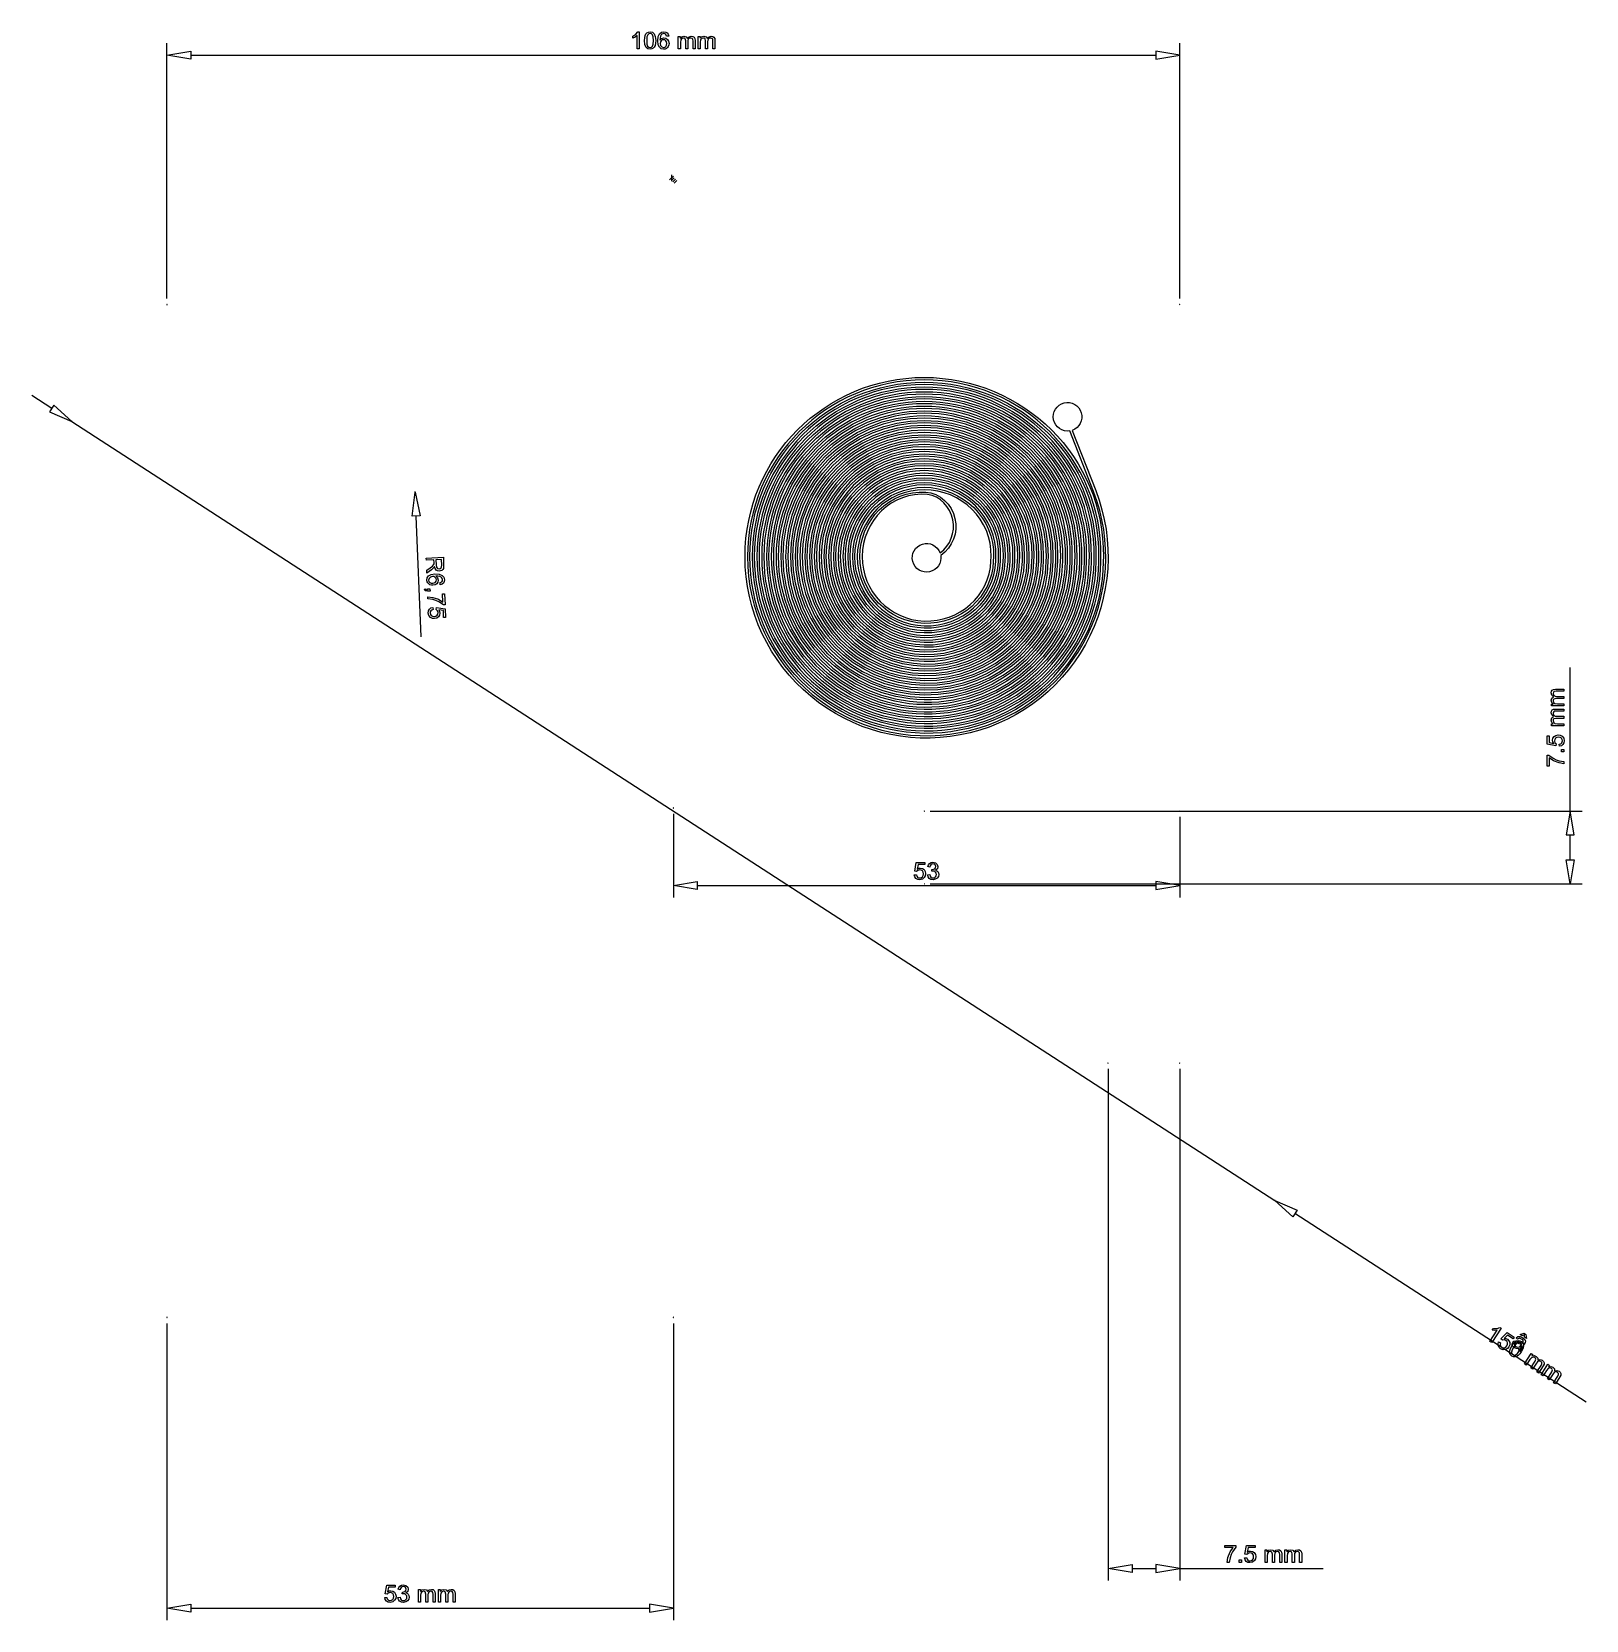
# Model space of a CAD drawing. Extents: x -264 to 377, y -298 to 357.
import ezdxf

# ---------------------------------------------------------------- set-up
doc = ezdxf.new("R2010")
doc.units = 0

msp = doc.modelspace()

# ---------------------------------------------------------------- linework, layer by layer
for p, q in [((75.454813, 208.923502), (78.81106, 210.246826)), ((78.81106, 210.246826), (82.245097, 211.408774)), ((82.538133, 210.467648), (79.149883, 209.321193)), ((82.245097, 211.408774), (85.75228, 212.4047)), ((85.998554, 211.450295), (82.538133, 210.467648)), ((82.83117, 209.526519), (86.244829, 210.495888)), ((85.75228, 212.4047), (89.327966, 213.229963)), ((89.526564, 212.264554), (85.998554, 211.450295)), ((86.244829, 210.495888), (89.725163, 211.299143)), ((89.923762, 210.333732), (86.491104, 209.54148)), ((89.327966, 213.229963), (92.967511, 213.879917)), ((93.117582, 212.905842), (89.526564, 212.264554)), ((89.725163, 211.299143), (93.267653, 211.931765)), ((93.417725, 210.957688), (89.923762, 210.333732)), ((90.12236, 209.368324), (93.567796, 209.983614)), ((92.967511, 213.879917), (96.666271, 214.349919)), ((96.767025, 213.369578), (93.117582, 212.905842)), ((93.267653, 211.931765), (96.86778, 212.389234)), ((96.968534, 211.40889), (93.417725, 210.957688)), ((93.567796, 209.983614), (97.069289, 210.428549)), ((96.666271, 214.349919), (100.419602, 214.635326)), ((100.470312, 213.651179), (96.767025, 213.369578)), ((96.86778, 212.389234), (100.521022, 212.66703)), ((100.571732, 211.682881), (96.968534, 211.40889)), ((97.069289, 210.428549), (100.622442, 210.698734)), ((100.673302, 209.710322), (97.170331, 209.443965)), ((100.419602, 214.635326), (104.222861, 214.731493)), ((104.222861, 213.746065), (100.470312, 213.651179)), ((100.521022, 212.66703), (104.222861, 212.760633)), ((104.222861, 211.775202), (100.571732, 211.682881)), ((100.622442, 210.698734), (104.222861, 210.789773)), ((104.222861, 209.800071), (100.673302, 209.710322)), ((104.222861, 214.731493), (108.027685, 214.635315)), ((107.976954, 213.651169), (104.222861, 213.746065)), ((104.222861, 212.760633), (107.926265, 212.667019)), ((107.875533, 211.68287), (104.222861, 211.775202)), ((104.222861, 210.789773), (107.824845, 210.698723)), ((107.773966, 209.710311), (104.222861, 209.800071)), ((111.281381, 209.443922), (107.773966, 209.710311)), ((107.824845, 210.698723), (111.382497, 210.428506)), ((111.483166, 211.408849), (107.875533, 211.68287)), ((107.926265, 212.667019), (111.584003, 212.389192)), ((111.684675, 213.369537), (107.976954, 213.651169)), ((108.027685, 214.635315), (111.78551, 214.349878)), ((111.382497, 210.428506), (114.891115, 209.983519)), ((115.041001, 210.957598), (111.483166, 211.408849)), ((111.584003, 212.389192), (115.191252, 211.931674)), ((115.341143, 212.905754), (111.684675, 213.369537)), ((111.78551, 214.349878), (115.491391, 213.879828)), ((114.891115, 209.983519), (118.346001, 209.368162)), ((118.544281, 210.333577), (115.041001, 210.957598)), ((115.191252, 211.931674), (118.743189, 211.298986)), ((118.941478, 212.264403), (115.341143, 212.905754)), ((115.491391, 213.879828), (119.140379, 213.22981)), ((121.98825, 209.541247), (118.544281, 210.333577)), ((118.743189, 211.298986), (122.234991, 210.495651)), ((122.480799, 211.450068), (118.941478, 212.264403)), ((119.140379, 213.22981), (122.727528, 212.40447)), ((122.234991, 210.495651), (125.661835, 209.526191)), ((125.954225, 210.467332), (122.480799, 211.450068)), ((122.727528, 212.40447), (126.247892, 211.408454)), ((129.356874, 209.32078), (125.954225, 210.467332)), ((126.247892, 211.408454), (129.696524, 210.246408)), ((129.696524, 210.246408), (133.068476, 208.922978)), ((62.900598, 202.109308), (65.899248, 204.031704)), ((66.410229, 203.188938), (63.451561, 201.292175)), ((65.899248, 204.031704), (68.994263, 205.811297)), ((69.463977, 204.944804), (66.410229, 203.188938)), ((66.921211, 202.346171), (69.933692, 204.078308)), ((70.403407, 203.211813), (67.432193, 201.503404)), ((68.994263, 205.811297), (72.180999, 207.443444)), ((72.608223, 206.555189), (69.463977, 204.944804)), ((69.933692, 204.078308), (73.035448, 205.666932)), ((73.462674, 204.778674), (70.403407, 203.211813)), ((70.873121, 202.34532), (73.889898, 203.89042)), ((72.180999, 207.443444), (75.454813, 208.923502)), ((75.838386, 208.015513), (72.608223, 206.555189)), ((73.035448, 205.666932), (76.22196, 207.107521)), ((76.605535, 206.19953), (73.462674, 204.778674)), ((73.889898, 203.89042), (76.989108, 205.291541)), ((77.373551, 204.379712), (74.31805, 202.998431)), ((74.745268, 202.110202), (77.757118, 203.471749)), ((79.149883, 209.321193), (75.838386, 208.015513)), ((76.22196, 207.107521), (79.488707, 208.395557)), ((79.827532, 207.469921), (76.605535, 206.19953)), ((76.989108, 205.291541), (80.166355, 206.544288)), ((80.505979, 205.614719), (77.373551, 204.379712)), ((77.757118, 203.471749), (80.844797, 204.689112)), ((81.183616, 203.763508), (78.140686, 202.563788)), ((79.488707, 208.395557), (82.83117, 209.526519)), ((83.124208, 208.585391), (79.827532, 207.469921)), ((80.166355, 206.544288), (83.417244, 207.644265)), ((83.711001, 206.699117), (80.505979, 205.614719)), ((80.844797, 204.689112), (84.004032, 205.758019)), ((84.297064, 204.816923), (81.183616, 203.763508)), ((81.522423, 202.837901), (84.590088, 203.875824)), ((86.491104, 209.54148), (83.124208, 208.585391)), ((83.417244, 207.644265), (86.737378, 208.587076)), ((86.984281, 207.628575), (83.711001, 206.699117)), ((84.004032, 205.758019), (87.230551, 206.674198)), ((87.476821, 205.719823), (84.297064, 204.816923)), ((84.590088, 203.875824), (87.723085, 204.765446)), ((87.969361, 203.811069), (84.883127, 202.934726)), ((86.737378, 208.587076), (90.12236, 209.368324)), ((90.321486, 208.398758), (86.984281, 207.628575)), ((87.230551, 206.674198), (90.520081, 207.433377)), ((90.718676, 206.468), (87.476821, 205.719823)), ((87.723085, 204.765446), (90.917267, 205.50262)), ((91.115865, 204.53724), (87.969361, 203.811069)), ((88.215626, 202.856695), (91.314457, 203.571862)), ((93.718281, 209.005332), (90.321486, 208.398758)), ((90.520081, 207.433377), (93.868349, 208.031286)), ((94.018417, 207.057243), (90.718676, 206.468)), ((90.917267, 205.50262), (94.168484, 206.083197)), ((94.318554, 205.109151), (91.115865, 204.53724)), ((91.314457, 203.571862), (94.468621, 204.135108)), ((94.618691, 203.161062), (91.513054, 202.606482)), ((97.170331, 209.443965), (93.718281, 209.005332)), ((93.868349, 208.031286), (97.271083, 208.463652)), ((97.371836, 207.483343), (94.018417, 207.057243)), ((94.168484, 206.083197), (97.472587, 206.503031)), ((97.573341, 205.522718), (94.318554, 205.109151)), ((94.468621, 204.135108), (97.674092, 204.542409)), ((97.774846, 203.562096), (94.618691, 203.161062)), ((97.271083, 208.463652), (100.724011, 208.726205)), ((100.77472, 207.74209), (97.371836, 207.483343)), ((97.472587, 206.503031), (100.825429, 206.757972)), ((100.876139, 205.773855), (97.573341, 205.522718)), ((97.674092, 204.542409), (100.926847, 204.78974)), ((100.977557, 203.805622), (97.774846, 203.562096)), ((100.724011, 208.726205), (104.222861, 208.814671)), ((104.222861, 207.829274), (100.77472, 207.74209)), ((100.825429, 206.757972), (104.222861, 206.843875)), ((104.222861, 205.858475), (100.876139, 205.773855)), ((100.926847, 204.78974), (104.222861, 204.873078)), ((104.222861, 203.887678), (100.977557, 203.805622)), ((104.222861, 208.814671), (107.72328, 208.726193)), ((107.672548, 207.742078), (104.222861, 207.829274)), ((104.222861, 206.843875), (107.621863, 206.75796)), ((107.57113, 205.773843), (104.222861, 205.858475)), ((104.222861, 204.873078), (107.520445, 204.789728)), ((107.469712, 203.80561), (104.222861, 203.887678)), ((110.676866, 203.56205), (107.469712, 203.80561)), ((107.520445, 204.789728), (110.777712, 204.542361)), ((110.878371, 205.522673), (107.57113, 205.773843)), ((107.621863, 206.75796), (110.979214, 206.502985)), ((111.079876, 207.483299), (107.672548, 207.742078)), ((107.72328, 208.726193), (111.180717, 208.463608)), ((113.840061, 203.160961), (110.676866, 203.56205)), ((110.777712, 204.542361), (113.990333, 204.135005)), ((114.140198, 205.109053), (110.878371, 205.522673)), ((110.979214, 206.502985), (114.290463, 206.083097)), ((114.440335, 207.057147), (111.079876, 207.483299)), ((111.180717, 208.463608), (114.590595, 208.031189)), ((114.740472, 209.005239), (111.281381, 209.443922)), ((116.955033, 202.606308), (113.840061, 203.160961)), ((113.990333, 204.135005), (117.153977, 203.571685)), ((117.352223, 204.537071), (114.140198, 205.109053)), ((114.290463, 206.083097), (117.551157, 205.502448)), ((117.749414, 206.467836), (114.440335, 207.057147)), ((114.590595, 208.031189), (117.948337, 207.433211)), ((118.146604, 208.398598), (114.740472, 209.005239)), ((117.153977, 203.571685), (120.264317, 202.856428)), ((120.510062, 203.810814), (117.352223, 204.537071)), ((117.551157, 205.502448), (120.756842, 204.765187)), ((121.002602, 205.719576), (117.749414, 206.467836)), ((117.948337, 207.433211), (121.249367, 206.673947)), ((121.495143, 207.628334), (118.146604, 208.398598)), ((118.346001, 209.368162), (121.742456, 208.586832)), ((123.609326, 202.934372), (120.510062, 203.810814)), ((120.756842, 204.765187), (123.903065, 203.875465)), ((124.195391, 204.81658), (121.002602, 205.719576)), ((121.249367, 206.673947), (124.489109, 205.757671)), ((124.781455, 206.698784), (121.495143, 207.628334)), ((121.742456, 208.586832), (125.07578, 207.643927)), ((125.368151, 208.585067), (121.98825, 209.541247)), ((123.903065, 203.875465), (126.985375, 202.837432)), ((127.323269, 203.763059), (124.195391, 204.81658)), ((124.489109, 205.757671), (127.662985, 204.688657)), ((128.000907, 205.614282), (124.781455, 206.698784)), ((125.07578, 207.643927), (128.341274, 206.543846)), ((128.679226, 207.469498), (125.368151, 208.585067)), ((125.661835, 209.526191), (129.018897, 208.395127)), ((130.381727, 202.563226), (127.323269, 203.763059)), ((127.662985, 204.688657), (130.766421, 203.471178)), ((131.148864, 204.379165), (128.000907, 205.614282)), ((128.341274, 206.543846), (131.534238, 205.290987)), ((131.91672, 206.198999), (128.679226, 207.469498)), ((129.018897, 208.395127), (132.301356, 207.106983)), ((132.683868, 208.014996), (129.356874, 209.32078)), ((130.766421, 203.471178), (133.794838, 202.109509)), ((134.220693, 202.997768), (131.148864, 204.379165)), ((131.534238, 205.290987), (134.649974, 203.889747)), ((135.075874, 204.77803), (131.91672, 206.198999)), ((132.301356, 207.106983), (135.504387, 205.666278)), ((135.930323, 206.554562), (132.683868, 208.014996)), ((133.068476, 208.922978), (136.358803, 207.442808)), ((134.649974, 203.889747), (137.683783, 202.344526)), ((138.151932, 203.211052), (135.075874, 204.77803)), ((135.504387, 205.666278), (138.623168, 204.077537)), ((139.091361, 204.944063), (135.930323, 206.554562)), ((136.358803, 207.442808), (139.562558, 205.810546)), ((141.140137, 201.502525), (138.151932, 203.211052)), ((138.623168, 204.077537), (141.652876, 202.34528)), ((142.1621, 203.188083), (139.091361, 204.944063)), ((139.562558, 205.810546), (142.674793, 204.030836)), ((145.137659, 201.291205), (142.1621, 203.188083)), ((142.674793, 204.030836), (145.690562, 202.108325)), ((159.034523, 202.500723), (159.864132, 203.242299)), ((159.864132, 203.242299), (160.834909, 203.822316)), ((160.834909, 203.822316), (161.930368, 204.214581)), ((161.930368, 204.214581), (163.081102, 204.38695)), ((163.081102, 204.38695), (164.210757, 204.334927)), ((164.210757, 204.334927), (165.292421, 204.073794)), ((165.292421, 204.073794), (166.299184, 203.618834)), ((166.299184, 203.618834), (167.204133, 202.985328)), ((54.529276, 195.531746), (57.210968, 197.854686)), ((57.837792, 197.09428), (55.191855, 194.802313)), ((57.210968, 197.854686), (60.002957, 200.048754)), ((60.592555, 199.259095), (57.837792, 197.09428)), ((58.464618, 196.333873), (61.182154, 198.469434)), ((61.771754, 197.679772), (59.091444, 195.573466)), ((59.718268, 194.813062), (62.361351, 196.890113)), ((60.002957, 200.048754), (62.900598, 202.109308)), ((63.451561, 201.292175), (60.592555, 199.259095)), ((61.182154, 198.469434), (64.002525, 200.475039)), ((64.553489, 199.657904), (61.771754, 197.679772)), ((62.361351, 196.890113), (65.104452, 198.840771)), ((65.656458, 198.020277), (62.952012, 196.097234)), ((63.541603, 195.307596), (66.207414, 197.203167)), ((64.002525, 200.475039), (66.921211, 202.346171)), ((67.432193, 201.503404), (64.553489, 199.657904)), ((65.104452, 198.840771), (67.943174, 200.660639)), ((68.455169, 199.81438), (65.656458, 198.020277)), ((66.207414, 197.203167), (68.966143, 198.971639)), ((69.477118, 198.128899), (66.75837, 196.386058)), ((67.309301, 195.568948), (69.98807, 197.286158)), ((67.943174, 200.660639), (70.873121, 202.34532)), ((68.411218, 193.934729), (73.692335, 197.142872)), ((71.343812, 201.475209), (68.455169, 199.81438)), ((68.966143, 198.971639), (71.813519, 200.608741)), ((72.283227, 199.742274), (69.477118, 198.128899)), ((69.98807, 197.286158), (72.752915, 198.875806)), ((73.222642, 198.009338), (70.499066, 196.443417)), ((74.31805, 202.998431), (71.343812, 201.475209)), ((71.813519, 200.608741), (74.745268, 202.110202)), ((75.172487, 201.221974), (72.283227, 199.742274)), ((72.752915, 198.875806), (75.599689, 200.333745)), ((76.026922, 199.445515), (73.222642, 198.009338)), ((73.692335, 197.142872), (76.454128, 198.557288)), ((79.674956, 198.931939), (74.162056, 196.276403)), ((74.631753, 195.409937), (80.058517, 198.023979)), ((80.442092, 197.116018), (75.101471, 194.543471)), ((78.140686, 202.563788), (75.172487, 201.221974)), ((75.599689, 200.333745), (78.524241, 201.655826)), ((78.907821, 200.747863), (76.026922, 199.445515)), ((76.454128, 198.557288), (79.291379, 199.839902)), ((78.524241, 201.655826), (81.522423, 202.837901)), ((81.861252, 201.912295), (78.907821, 200.747863)), ((79.291379, 199.839902), (82.200062, 200.986691)), ((82.538888, 200.061084), (79.674956, 198.931939)), ((80.058517, 198.023979), (82.8777, 199.13548)), ((86.055254, 199.170339), (80.442092, 197.116018)), ((80.825653, 196.208058), (86.348281, 198.229243)), ((86.641316, 197.288147), (81.209226, 195.300097)), ((84.883127, 202.934726), (81.861252, 201.912295)), ((82.200062, 200.986691), (85.176153, 201.993629)), ((85.46919, 201.052531), (82.538888, 200.061084)), ((82.8777, 199.13548), (85.762217, 200.111435)), ((85.176153, 201.993629), (88.215626, 202.856695)), ((88.4619, 201.902318), (85.46919, 201.052531)), ((85.762217, 200.111435), (88.708167, 200.947943)), ((88.95444, 199.993569), (86.055254, 199.170339)), ((86.348281, 198.229243), (92.108836, 199.710349)), ((92.307433, 198.744972), (86.641316, 197.288147)), ((86.934346, 196.347051), (92.506027, 197.779594)), ((92.704621, 196.814217), (87.227378, 195.405955)), ((91.513054, 202.606482), (88.4619, 201.902318)), ((88.708167, 200.947943), (91.711647, 201.641104)), ((91.910244, 200.675727), (88.95444, 199.993569)), ((91.711647, 201.641104), (94.768758, 202.187019)), ((94.918827, 201.212976), (91.910244, 200.675727)), ((92.108836, 199.710349), (95.068894, 200.238933)), ((95.218963, 199.264889), (92.307433, 198.744972)), ((92.506027, 197.779594), (98.278607, 198.660548)), ((98.379359, 197.680239), (92.704621, 196.814217)), ((92.903216, 195.848839), (98.480112, 196.699929)), ((94.768758, 202.187019), (97.875598, 202.581787)), ((97.976351, 201.601477), (94.918827, 201.212976)), ((95.068894, 200.238933), (98.077102, 200.621168)), ((98.177855, 199.640858), (95.218963, 199.264889)), ((97.875598, 202.581787), (101.028265, 202.821507)), ((101.078975, 201.837393), (97.976351, 201.601477)), ((98.077102, 200.621168), (101.129683, 200.853278)), ((101.180392, 199.869163), (98.177855, 199.640858)), ((98.278607, 198.660548), (101.231101, 198.885048)), ((104.222861, 197.975296), (98.379359, 197.680239)), ((98.480112, 196.699929), (104.222861, 196.989899)), ((101.028265, 202.821507), (104.222861, 202.902281)), ((104.222861, 201.916884), (101.078975, 201.837393)), ((101.129683, 200.853278), (104.222861, 200.931487)), ((104.222861, 199.94609), (101.180392, 199.869163)), ((101.231101, 198.885048), (104.222861, 198.960693)), ((104.222861, 202.902281), (107.419028, 202.821495)), ((107.368294, 201.83738), (104.222861, 201.916884)), ((104.222861, 200.931487), (107.317611, 200.853265)), ((107.266876, 199.86915), (104.222861, 199.94609)), ((104.222861, 198.960693), (107.216194, 198.885034)), ((110.072352, 197.680187), (104.222861, 197.975296)), ((104.222861, 196.989899), (109.971706, 196.699875)), ((107.216194, 198.885034), (110.173207, 198.660496)), ((110.273857, 199.640808), (107.266876, 199.86915)), ((107.317611, 200.853265), (110.374709, 200.621117)), ((110.475362, 201.601429), (107.368294, 201.83738)), ((107.419028, 202.821495), (110.57621, 202.581738)), ((109.971706, 196.699875), (115.565268, 195.848636)), ((115.763463, 196.814024), (110.072352, 197.680187)), ((110.173207, 198.660496), (115.962444, 197.779399)), ((113.239787, 199.264781), (110.273857, 199.640808)), ((110.374709, 200.621117), (113.390073, 200.238822)), ((113.539925, 201.212871), (110.475362, 201.601429)), ((110.57621, 202.581738), (113.690202, 202.186913)), ((116.160653, 198.744786), (113.239787, 199.264781)), ((113.390073, 200.238822), (116.359621, 199.71016)), ((116.557844, 200.675547), (113.539925, 201.212871)), ((113.690202, 202.186913), (116.756798, 201.640922)), ((121.265067, 195.405553), (115.763463, 196.814024)), ((115.962444, 197.779399), (121.558906, 196.346642)), ((121.851133, 197.287758), (116.160653, 198.744786)), ((116.359621, 199.71016), (122.144943, 198.228848)), ((119.524982, 199.993297), (116.557844, 200.675547)), ((116.756798, 201.640922), (119.771792, 200.947668)), ((120.01752, 201.902055), (116.955033, 202.606308)), ((122.437199, 199.169963), (119.524982, 199.993297)), ((119.771792, 200.947668), (122.73098, 200.111053)), ((123.023261, 201.052167), (120.01752, 201.902055)), ((120.264317, 202.856428), (123.317023, 201.993259)), ((127.313177, 195.29946), (121.851133, 197.287758)), ((122.144943, 198.228848), (127.698021, 196.207409)), ((128.080317, 197.115401), (122.437199, 199.169963)), ((122.73098, 200.111053), (125.630156, 199.13498)), ((125.967991, 200.060607), (123.023261, 201.052167)), ((123.317023, 201.993259), (126.307765, 200.986206)), ((126.645631, 201.911833), (123.609326, 202.934372)), ((125.630156, 199.13498), (128.465115, 198.023352)), ((128.84745, 198.931342), (125.967991, 200.060607)), ((126.307765, 200.986206), (129.232216, 199.839295)), ((129.614589, 200.747283), (126.645631, 201.911833)), ((126.985375, 202.837432), (129.999318, 201.655237)), ((133.454089, 194.542587), (128.080317, 197.115401)), ((128.465115, 198.023352), (133.925558, 195.409039)), ((134.393501, 196.275547), (128.84745, 198.931342)), ((129.232216, 199.839295), (132.086046, 198.556551)), ((132.511815, 199.444812), (129.614589, 200.747283)), ((129.999318, 201.655237), (132.940441, 200.333031)), ((133.366254, 201.221292), (130.381727, 202.563226)), ((132.086046, 198.556551), (134.864925, 197.142002)), ((135.332922, 198.008508), (132.511815, 199.444812)), ((132.940441, 200.333031), (135.804292, 198.874963)), ((136.27234, 199.741469), (133.366254, 201.221292)), ((133.794838, 202.109509), (136.743661, 200.607923)), ((137.211758, 201.474426), (134.220693, 202.997768)), ((134.864925, 197.142002), (140.180517, 193.933591)), ((138.073523, 196.442458), (135.332922, 198.008508)), ((135.804292, 198.874963), (138.586418, 197.285184)), ((139.095475, 198.127968), (136.27234, 199.741469)), ((136.743661, 200.607923), (139.608312, 198.970694)), ((140.117427, 199.813475), (137.211758, 201.474426)), ((137.683783, 202.344526), (140.630963, 200.659722)), ((138.586418, 197.285184), (141.282366, 195.567844)), ((141.831149, 196.385003), (139.095475, 198.127968)), ((139.608312, 198.970694), (142.384217, 197.202096)), ((142.933065, 198.019252), (140.117427, 199.813475)), ((140.630963, 200.659722), (143.486818, 198.839732)), ((144.035732, 199.656908), (141.140137, 201.502525)), ((141.652876, 202.34528), (144.588687, 200.474029)), ((142.384217, 197.202096), (145.066797, 195.306402)), ((145.654038, 196.09609), (142.933065, 198.019252)), ((143.486818, 198.839732), (146.246646, 196.888955)), ((146.83396, 197.678662), (144.035732, 199.656908)), ((144.588687, 200.474029), (147.425779, 198.468307)), ((148.013158, 199.258014), (145.137659, 201.291205)), ((145.690562, 202.108325), (148.604919, 200.047659)), ((146.246646, 196.888955), (148.90575, 194.811788)), ((149.530064, 195.572246), (146.83396, 197.678662)), ((147.425779, 198.468307), (150.15933, 196.332636)), ((150.783715, 197.093092), (148.013158, 199.258014)), ((148.604919, 200.047659), (151.412916, 197.853482)), ((153.44445, 194.801025), (150.783715, 197.093092)), ((151.412916, 197.853482), (154.109607, 195.530441)), ((157.457481, 198.442633), (157.55756, 199.56854)), ((157.580999, 197.286121), (157.457481, 198.442633)), ((157.55756, 199.56854), (157.864751, 200.637652)), ((157.926897, 196.175457), (157.580999, 197.286121)), ((157.864751, 200.637652), (158.362567, 201.623776)), ((158.362567, 201.623776), (159.034523, 202.500723)), ((167.204133, 202.985328), (167.980358, 202.188558)), ((167.980358, 202.188558), (168.600947, 201.243808)), ((168.600947, 201.243808), (169.038988, 200.166358)), ((169.038453, 196.801699), (168.625484, 195.776583)), ((169.254492, 197.89341), (169.038453, 196.801699)), ((169.038988, 200.166358), (169.259404, 199.024151)), ((169.259404, 199.024151), (169.254492, 197.89341)), ((47.192411, 187.836137), (49.515353, 190.517828)), ((49.515353, 190.517828), (51.962523, 193.084579)), ((52.659326, 192.387775), (50.244785, 189.855247)), ((50.97422, 189.192665), (53.356131, 191.690969)), ((54.052936, 190.994164), (51.703654, 188.530083)), ((51.962523, 193.084579), (54.529276, 195.531746)), ((52.433086, 187.867503), (54.74974, 190.297361)), ((55.191855, 194.802313), (52.659326, 192.387775)), ((53.356131, 191.690969), (55.854437, 194.072879)), ((56.517019, 193.343444), (54.052936, 190.994164)), ((54.74974, 190.297361), (57.179599, 192.614012)), ((57.843254, 191.881659), (55.447611, 189.597795)), ((55.854437, 194.072879), (58.464618, 196.333873)), ((56.144407, 188.90101), (58.505827, 191.152247)), ((59.091444, 195.573466), (56.517019, 193.343444)), ((59.168401, 190.422835), (56.841205, 188.204226)), ((57.179599, 192.614012), (59.718268, 194.813062)), ((60.346166, 194.049583), (57.843254, 191.881659)), ((62.853436, 191.008048), (58.234797, 186.810657)), ((58.505827, 191.152247), (60.972983, 193.289199)), ((58.931567, 186.113874), (63.48023, 190.247666)), ((61.599801, 192.528816), (59.168401, 190.422835)), ((59.830942, 189.693422), (62.226588, 191.768432)), ((62.952012, 196.097234), (60.346166, 194.049583)), ((60.972983, 193.289199), (63.541603, 195.307596)), ((64.131195, 194.51796), (61.599801, 192.528816)), ((62.226588, 191.768432), (64.720758, 193.728323)), ((65.310376, 192.938686), (62.853436, 191.008048)), ((63.48023, 190.247666), (68.411218, 193.934729)), ((68.962193, 193.117619), (64.10707, 189.487282)), ((66.75837, 196.386058), (64.131195, 194.51796)), ((64.720758, 193.728323), (67.309301, 195.568948)), ((64.73387, 188.7269), (69.513135, 192.300511)), ((67.860282, 194.751837), (65.310376, 192.938686)), ((70.064105, 191.483402), (65.360705, 187.966517)), ((65.987509, 187.206135), (70.61505, 190.666294)), ((70.499066, 196.443417), (67.860282, 194.751837)), ((74.162056, 196.276403), (68.962193, 193.117619)), ((69.513135, 192.300511), (74.631753, 195.409937)), ((75.101471, 194.543471), (70.064105, 191.483402)), ((70.61505, 190.666294), (75.57117, 193.677005)), ((76.040886, 192.810539), (71.166016, 189.849185)), ((71.716966, 189.032077), (76.510589, 191.944072)), ((76.980299, 191.077607), (72.267925, 188.214969)), ((72.818881, 187.397861), (77.450006, 190.21114)), ((75.57117, 193.677005), (80.825653, 196.208058)), ((81.209226, 195.300097), (76.040886, 192.810539)), ((76.510589, 191.944072), (81.592791, 194.392137)), ((81.97636, 193.484176), (76.980299, 191.077607)), ((77.450006, 190.21114), (82.359927, 192.576216)), ((82.743495, 191.668258), (77.919714, 189.344676)), ((78.389424, 188.478211), (83.127064, 190.760297)), ((81.592791, 194.392137), (86.934346, 196.347051)), ((87.227378, 195.405955), (81.97636, 193.484176)), ((82.359927, 192.576216), (87.520409, 194.464859)), ((87.813441, 193.523765), (82.743495, 191.668258)), ((83.127064, 190.760297), (88.106473, 192.582669)), ((88.399502, 191.641575), (83.510628, 189.852339)), ((83.894201, 188.944379), (88.692537, 190.700479)), ((87.520409, 194.464859), (92.903216, 195.848839)), ((93.101811, 194.883464), (87.813441, 193.523765)), ((88.106473, 192.582669), (93.300406, 193.918087)), ((93.498999, 192.952712), (88.399502, 191.641575)), ((88.692537, 190.700479), (93.697595, 191.987334)), ((93.896188, 191.021959), (88.985564, 189.759386)), ((89.278601, 188.818292), (94.094785, 190.056584)), ((98.580864, 195.719622), (93.101811, 194.883464)), ((93.300406, 193.918087), (98.681617, 194.739312)), ((98.782368, 193.759005), (93.498999, 192.952712)), ((93.697595, 191.987334), (98.883121, 192.778696)), ((98.983873, 191.798389), (93.896188, 191.021959)), ((94.094785, 190.056584), (99.084626, 190.818082)), ((104.222861, 196.004504), (98.580864, 195.719622)), ((98.681617, 194.739312), (104.222861, 195.019107)), ((104.222861, 194.033713), (98.782368, 193.759005)), ((98.883121, 192.778696), (104.222861, 193.048316)), ((104.222861, 192.062921), (98.983873, 191.798389)), ((99.084626, 190.818082), (104.222861, 191.077527)), ((104.222861, 190.092133), (99.185377, 189.837775)), ((109.870847, 195.719569), (104.222861, 196.004504)), ((104.222861, 195.019107), (109.770206, 194.739256)), ((109.669343, 193.75895), (104.222861, 194.033713)), ((104.222861, 193.048316), (109.568705, 192.778637)), ((109.467838, 191.798331), (104.222861, 192.062921)), ((104.222861, 191.077527), (109.367205, 190.818021)), ((109.266333, 189.837715), (104.222861, 190.092133)), ((109.367205, 190.818021), (114.373748, 190.056357)), ((114.571895, 191.021745), (109.467838, 191.798331)), ((109.568705, 192.778637), (114.770919, 191.987116)), ((114.969085, 192.952505), (109.669343, 193.75895)), ((109.770206, 194.739256), (115.168094, 193.917876)), ((115.366274, 194.883265), (109.870847, 195.719569)), ((114.373748, 190.056357), (119.214779, 188.817816)), ((119.506876, 189.758937), (114.571895, 191.021745)), ((114.770919, 191.987116), (119.800806, 190.700022)), ((120.092942, 191.641143), (114.969085, 192.952505)), ((115.168094, 193.917876), (120.386839, 192.582229)), ((120.679004, 193.523348), (115.366274, 194.883265)), ((115.565268, 195.848636), (120.972871, 194.464435)), ((119.800806, 190.700022), (124.62967, 188.943628)), ((125.011767, 189.85163), (120.092942, 191.641143)), ((120.386839, 192.582229), (125.396755, 190.759576)), ((125.778902, 191.667574), (120.679004, 193.523348)), ((120.972871, 194.464435), (126.163839, 192.57552)), ((126.546036, 193.483517), (121.265067, 195.405553)), ((121.558906, 196.346642), (126.930928, 194.391465)), ((125.396755, 190.759576), (130.168158, 188.477177)), ((130.63583, 189.343697), (125.778902, 191.667574)), ((126.163839, 192.57552), (131.1075, 190.210144)), ((131.575244, 191.076662), (126.546036, 193.483517)), ((126.930928, 194.391465), (132.046848, 191.943111)), ((132.514667, 192.809625), (127.313177, 195.29946)), ((127.698021, 196.207409), (132.986203, 193.676076)), ((131.1075, 190.210144), (135.773177, 187.396556)), ((136.321562, 188.213732), (131.575244, 191.076662)), ((132.046848, 191.943111), (136.875002, 189.030819)), ((137.423485, 189.84799), (132.514667, 192.809625)), ((132.986203, 193.676076), (137.976835, 190.665078)), ((138.525405, 191.482245), (133.454089, 194.542587)), ((133.925558, 195.409039), (139.078668, 192.299335)), ((139.627314, 193.116498), (134.393501, 196.275547)), ((137.976835, 190.665078), (142.637263, 187.204646)), ((140.729233, 194.750751), (138.073523, 196.442458)), ((143.261158, 187.9651), (138.525405, 191.482245)), ((139.078668, 192.299335), (143.890801, 188.72546)), ((144.51479, 189.485909), (139.627314, 193.116498)), ((140.180517, 193.933591), (145.144359, 190.246271)), ((143.295665, 192.937474), (140.729233, 194.750751)), ((141.282366, 195.567844), (143.887683, 193.727093)), ((144.474852, 194.516784), (141.831149, 196.385003)), ((145.768433, 191.006717), (143.295665, 192.937474)), ((143.887683, 193.727093), (146.397917, 191.76708)), ((147.022073, 192.527524), (144.474852, 194.516784)), ((145.066797, 195.306402), (147.651477, 193.287887)), ((145.144359, 190.246271), (149.72182, 186.112254)), ((148.275713, 194.048327), (145.654038, 196.09609)), ((150.415431, 186.809111), (145.768433, 191.006717)), ((146.397917, 191.76708), (148.808614, 189.691957)), ((149.468302, 190.421434), (147.022073, 192.527524)), ((147.651477, 193.287887), (150.133681, 191.150824)), ((150.793455, 191.880297), (148.275713, 194.048327)), ((148.90575, 194.811788), (151.459428, 192.612632)), ((151.80903, 188.202726), (149.468302, 190.421434)), ((152.119287, 193.342121), (149.530064, 195.572246)), ((150.133681, 191.150824), (152.50883, 188.899487)), ((150.15933, 196.332636), (152.784514, 194.071537)), ((153.20263, 189.596337), (150.793455, 191.880297)), ((151.459428, 192.612632), (153.902984, 190.295882)), ((154.596873, 190.992747), (152.119287, 193.342121)), ((152.784514, 194.071537), (155.296511, 191.689533)), ((155.990483, 192.386396), (153.44445, 194.801025)), ((153.902984, 190.295882), (156.231716, 187.865939)), ((154.109607, 195.530441), (156.690045, 193.083181)), ((156.958064, 188.528584), (154.596873, 190.992747)), ((155.296511, 191.689533), (157.690496, 189.191145)), ((158.416932, 189.853788), (155.990483, 192.386396)), ((156.690045, 193.083181), (159.149284, 190.516349)), ((158.465915, 195.181445), (157.926897, 196.175457)), ((159.172509, 194.321659), (158.465915, 195.181445)), ((159.149284, 190.516349), (161.482377, 187.834589)), ((160.021133, 193.613674), (159.172509, 194.321659)), ((160.986241, 193.075065), (160.021133, 193.613674)), ((162.042288, 192.723405), (160.986241, 193.075065)), ((163.163727, 192.57627), (162.042288, 192.723405)), ((164.325014, 192.651232), (163.163727, 192.57627)), ((174.06452, 167.677653), (164.325014, 192.651232)), ((166.346995, 193.37646), (165.288299, 192.893376)), ((165.288299, 192.893376), (174.982605, 168.035697)), ((167.265557, 194.036399), (166.346995, 193.37646)), ((168.029786, 194.845628), (167.265557, 194.036399)), ((168.625484, 195.776583), (168.029786, 194.845628)), ((42.937784, 182.146511), (44.99834, 185.04415)), ((45.787999, 184.454552), (43.754917, 181.595547)), ((44.572052, 181.044583), (46.57766, 183.864952)), ((44.99834, 185.04415), (47.192411, 187.836137)), ((47.952816, 187.209312), (45.787999, 184.454552)), ((46.57766, 183.864952), (48.713223, 186.582486)), ((49.473629, 185.95566), (47.367321, 183.275353)), ((50.244785, 189.855247), (47.952816, 187.209312)), ((48.156981, 182.685755), (50.234034, 185.328836)), ((48.713223, 186.582486), (50.97422, 189.192665)), ((50.995468, 184.699581), (48.947637, 182.093898)), ((51.703654, 188.530083), (49.473629, 185.95566)), ((49.737289, 181.504315), (51.755865, 184.072773)), ((50.234034, 185.328836), (52.433086, 187.867503)), ((53.163571, 187.202324), (50.995468, 184.699581)), ((51.755865, 184.072773), (53.892996, 186.539762)), ((54.622422, 185.8772), (52.516265, 183.445965)), ((55.447611, 189.597795), (53.163571, 187.202324)), ((53.276624, 182.819158), (55.351811, 185.214637)), ((53.892996, 186.539762), (56.144407, 188.90101)), ((58.234797, 186.810657), (54.037061, 182.19235)), ((56.841205, 188.204226), (54.622422, 185.8772)), ((54.79743, 181.565543), (58.931567, 186.113874)), ((55.351811, 185.214637), (57.537966, 187.507441)), ((59.62839, 185.417089), (55.557857, 180.938736)), ((56.318234, 180.311929), (60.325167, 184.720306)), ((61.021984, 184.023522), (57.078654, 179.685122)), ((57.537966, 187.507441), (59.830942, 189.693422)), ((64.10707, 189.487282), (59.62839, 185.417089)), ((60.325167, 184.720306), (64.73387, 188.7269)), ((65.360705, 187.966517), (61.021984, 184.023522)), ((61.718765, 183.326739), (65.987509, 187.206135)), ((66.614339, 186.445753), (62.415577, 182.629956)), ((63.112365, 181.933172), (67.241149, 185.685371)), ((67.867971, 184.924989), (63.809168, 181.23639)), ((64.505964, 180.539607), (68.494788, 184.164607)), ((71.166016, 189.849185), (66.614339, 186.445753)), ((67.241149, 185.685371), (71.716966, 189.032077)), ((72.267925, 188.214969), (67.867971, 184.924989)), ((68.494788, 184.164607), (72.818881, 187.397861)), ((73.369837, 186.580754), (69.121606, 183.404226)), ((69.748428, 182.643845), (73.920797, 185.763647)), ((74.471746, 184.94654), (70.375238, 181.883464)), ((71.002068, 181.123082), (75.022712, 184.129432)), ((77.919714, 189.344676), (73.369837, 186.580754)), ((73.920797, 185.763647), (78.389424, 188.478211)), ((78.859126, 187.611746), (74.471746, 184.94654)), ((75.022712, 184.129432), (79.328841, 186.74528)), ((79.798539, 185.878816), (75.573656, 183.312326)), ((76.124627, 182.495219), (80.268258, 185.012352)), ((80.737953, 184.145889), (76.675567, 181.678114)), ((83.510628, 189.852339), (78.859126, 187.611746)), ((79.328841, 186.74528), (83.894201, 188.944379)), ((84.277762, 188.036421), (79.798539, 185.878816)), ((80.268258, 185.012352), (84.661337, 187.128462)), ((85.044896, 186.220504), (80.737953, 184.145889)), ((81.207621, 183.279427), (85.428436, 185.312549)), ((85.812028, 184.40459), (81.677365, 182.412963)), ((82.147037, 181.546501), (86.195571, 183.496635)), ((88.985564, 189.759386), (84.277762, 188.036421)), ((84.661337, 187.128462), (89.278601, 188.818292)), ((89.571626, 187.877199), (85.044896, 186.220504)), ((85.428436, 185.312549), (89.864641, 186.936108)), ((90.157687, 185.995014), (85.812028, 184.40459)), ((86.195571, 183.496635), (90.450703, 185.053923)), ((90.743748, 184.112829), (86.579161, 182.588677)), ((94.293376, 189.09121), (89.571626, 187.877199)), ((89.864641, 186.936108), (94.491962, 188.125837)), ((94.690564, 187.160462), (90.157687, 185.995014)), ((90.450703, 185.053923), (94.889151, 186.19509)), ((95.087752, 185.229715), (90.743748, 184.112829)), ((91.036766, 183.171738), (95.28634, 184.264342)), ((99.185377, 189.837775), (94.293376, 189.09121)), ((94.491962, 188.125837), (99.286127, 188.85747)), ((99.386881, 187.877163), (94.690564, 187.160462)), ((94.889151, 186.19509), (99.487631, 186.896859)), ((99.588385, 185.916552), (95.087752, 185.229715)), ((95.28634, 184.264342), (99.689135, 184.936248)), ((99.789661, 183.959307), (95.484522, 183.302266)), ((99.286127, 188.85747), (104.222861, 189.106741)), ((104.222861, 188.121346), (99.386881, 187.877163)), ((99.487631, 186.896859), (104.222861, 187.135955)), ((104.222861, 186.15056), (99.588385, 185.916552)), ((99.689135, 184.936248), (104.222861, 185.165169)), ((104.222861, 184.183163), (99.789661, 183.959307)), ((104.222861, 189.106741), (109.165706, 188.857407)), ((109.064829, 187.877101), (104.222861, 188.121346)), ((104.222861, 187.135955), (108.964207, 186.896793)), ((108.863325, 185.916487), (104.222861, 186.15056)), ((104.222861, 185.165169), (108.762709, 184.936178)), ((108.662039, 183.959239), (104.222861, 184.183163)), ((112.983521, 183.302012), (108.662039, 183.959239)), ((108.762709, 184.936178), (113.182242, 184.264083)), ((113.380328, 185.229472), (108.863325, 185.916487)), ((108.964207, 186.896793), (113.579408, 186.194842)), ((113.777518, 187.16023), (109.064829, 187.877101)), ((109.165706, 188.857407), (113.976577, 188.1256)), ((114.174706, 189.090986), (109.266333, 189.837715)), ((113.182242, 184.264083), (117.456719, 183.171196)), ((117.748687, 184.112322), (113.380328, 185.229472)), ((113.579408, 186.194842), (118.042733, 185.053405)), ((118.334753, 185.994528), (113.777518, 187.16023)), ((113.976577, 188.1256), (118.628755, 186.935612)), ((118.920814, 187.876732), (114.174706, 189.090986)), ((121.94322, 182.587845), (117.748687, 184.112322)), ((118.042733, 185.053405), (122.328452, 183.495785)), ((122.710361, 184.403793), (118.334753, 185.994528)), ((118.628755, 186.935612), (123.095522, 185.311735)), ((123.477493, 186.219739), (118.920814, 187.876732)), ((119.214779, 188.817816), (123.862593, 187.127682)), ((124.244628, 188.035685), (119.506876, 189.758937)), ((122.328452, 183.495785), (126.410835, 181.545284)), ((126.878168, 182.411821), (122.710361, 184.403793)), ((123.095522, 185.311735), (127.350158, 183.278261)), ((127.81758, 184.144792), (123.477493, 186.219739)), ((123.862593, 187.127682), (128.289482, 185.011234)), ((128.756994, 185.877762), (124.244628, 188.035685)), ((124.62967, 188.943628), (129.228814, 186.744206)), ((129.696415, 187.610731), (125.011767, 189.85163)), ((131.913908, 181.676678), (127.81758, 184.144792)), ((128.289482, 185.011234), (132.467737, 182.493756)), ((133.015819, 183.310946), (128.756994, 185.877762)), ((129.228814, 186.744206), (133.569541, 184.128025)), ((134.11774, 184.945211), (129.696415, 187.610731)), ((130.168158, 188.477177), (134.67136, 185.762293)), ((135.219651, 186.579473), (130.63583, 189.343697)), ((133.569541, 184.128025), (137.623156, 181.121359)), ((138.246595, 181.881836), (134.11774, 184.945211)), ((134.67136, 185.762293), (138.876677, 182.642187)), ((139.50023, 183.402656), (135.219651, 186.579473)), ((135.773177, 187.396556), (140.130195, 184.163009)), ((140.753864, 184.923474), (136.321562, 188.213732)), ((136.875002, 189.030819), (141.383724, 185.683829)), ((142.007513, 186.444288), (137.423485, 189.84799)), ((140.130195, 184.163009), (144.147881, 180.537751)), ((144.841022, 181.234631), (140.753864, 184.923474)), ((141.383724, 185.683829), (145.541351, 181.931383)), ((146.234632, 182.628255), (142.007513, 186.444288)), ((142.637263, 187.204646), (146.934833, 183.32501)), ((147.628237, 184.021876), (143.261158, 187.9651)), ((143.890801, 188.72546), (148.328315, 184.718634)), ((149.021827, 185.415495), (144.51479, 189.485909)), ((151.593534, 179.683299), (147.628237, 184.021876)), ((148.328315, 184.718634), (152.357566, 180.310078)), ((148.808614, 189.691957), (151.115323, 187.505872)), ((153.114328, 180.93697), (149.021827, 185.415495)), ((149.72182, 186.112254), (153.878265, 181.56375)), ((152.580888, 184.550439), (150.415431, 186.809111)), ((151.115323, 187.505872), (153.31359, 185.212976)), ((154.039746, 185.875612), (151.80903, 188.202726)), ((152.50883, 188.899487), (154.77235, 186.53815)), ((154.635136, 182.190638), (152.580888, 184.550439)), ((155.498604, 187.200781), (153.20263, 189.596337)), ((153.31359, 185.212976), (155.398962, 182.817419)), ((156.155939, 183.444304), (154.039746, 185.875612)), ((154.77235, 186.53815), (156.919664, 184.071087)), ((157.676743, 184.697966), (155.498604, 187.200781)), ((156.231716, 187.865939), (158.440926, 185.327199)), ((156.919664, 184.071087), (158.946195, 181.50257)), ((159.198104, 185.954091), (156.958064, 188.528584)), ((159.732413, 182.092227), (157.676743, 184.697966)), ((157.690496, 189.191145), (159.961647, 186.580895)), ((160.718916, 187.207785), (158.416932, 189.853788)), ((158.440926, 185.327199), (160.525914, 182.684061)), ((161.312234, 183.273729), (159.198104, 185.954091)), ((159.961647, 186.580895), (162.105141, 183.863306)), ((162.891556, 184.452972), (160.718916, 187.207785)), ((161.482377, 187.834589), (163.684376, 185.042549)), ((162.105141, 183.863306), (164.116155, 181.042899)), ((164.929969, 181.593931), (162.891556, 184.452972)), ((163.684376, 185.042549), (165.750336, 182.144873)), ((39.235791, 176.052849), (41.015387, 179.147863)), ((41.858151, 178.636881), (40.102284, 175.583134)), ((40.968779, 175.113419), (42.700919, 178.125899)), ((41.015387, 179.147863), (42.937784, 182.146511)), ((43.543685, 177.614916), (41.835274, 174.643703)), ((43.754917, 181.595547), (41.858151, 178.636881)), ((42.700919, 178.125899), (44.572052, 181.044583)), ((42.701767, 174.17399), (44.386451, 177.103936)), ((45.389187, 180.493619), (43.543685, 177.614916)), ((44.386451, 177.103936), (46.206321, 179.942656)), ((47.024412, 179.389608), (45.230128, 176.591047)), ((47.367321, 183.275353), (45.389187, 180.493619)), ((46.072887, 176.080079), (47.841538, 178.83866)), ((46.206321, 179.942656), (48.156981, 182.685755)), ((48.658667, 178.287711), (46.915647, 175.569111)), ((48.947637, 182.093898), (47.024412, 179.389608)), ((47.758365, 175.058143), (49.475753, 177.736763)), ((47.841538, 178.83866), (49.737289, 181.504315)), ((50.292921, 177.185814), (48.601166, 174.547175)), ((50.526943, 180.914733), (48.658667, 178.287711)), ((49.475753, 177.736763), (51.316555, 180.32515)), ((52.106248, 179.735568), (50.292921, 177.185814)), ((52.516265, 183.445965), (50.526943, 180.914733)), ((51.110016, 176.634867), (54.79743, 181.565543)), ((51.316555, 180.32515), (53.276624, 182.819158)), ((55.557857, 180.938736), (51.927174, 176.083918)), ((54.037061, 182.19235), (52.106248, 179.735568)), ((52.744278, 175.532971), (56.318234, 180.311929)), ((57.078654, 179.685122), (53.561429, 174.982023)), ((54.37854, 174.431075), (57.839037, 179.058316)), ((58.599451, 178.431509), (55.195684, 173.880128)), ((56.012802, 173.32918), (59.35984, 177.804702)), ((60.120246, 177.177897), (56.829936, 172.778234)), ((57.839037, 179.058316), (61.718765, 183.326739)), ((62.415577, 182.629956), (58.599451, 178.431509)), ((59.35984, 177.804702), (63.112365, 181.933172)), ((63.809168, 181.23639), (60.120246, 177.177897)), ((60.880643, 176.55109), (64.505964, 180.539607)), ((65.202761, 179.842825), (61.641043, 175.924285)), ((62.401448, 175.297479), (65.899564, 179.146043)), ((66.596352, 178.449261), (63.161837, 174.670674)), ((63.922251, 174.043867), (67.293162, 177.752477)), ((67.989943, 177.055696), (64.682631, 173.417062)), ((69.121606, 183.404226), (65.202761, 179.842825)), ((65.899564, 179.146043), (69.748428, 182.643845)), ((70.375238, 181.883464), (66.596352, 178.449261)), ((67.293162, 177.752477), (71.002068, 181.123082)), ((71.628871, 180.362702), (67.989943, 177.055696)), ((68.686761, 176.358914), (72.255707, 179.602321)), ((72.882505, 178.841941), (69.383536, 175.662133)), ((70.08026, 174.965354), (73.509259, 178.081563)), ((74.136136, 177.321182), (70.777126, 174.268572)), ((75.573656, 183.312326), (71.628871, 180.362702)), ((72.255707, 179.602321), (76.124627, 182.495219)), ((76.675567, 181.678114), (72.882505, 178.841941)), ((73.509259, 178.081563), (77.226471, 180.861009)), ((77.777475, 180.043903), (74.136136, 177.321182)), ((74.762897, 176.560804), (78.328385, 179.226799)), ((78.879384, 178.409693), (75.389768, 175.800424)), ((76.016536, 175.040046), (79.430299, 177.592589)), ((77.226471, 180.861009), (81.207621, 183.279427)), ((81.677365, 182.412963), (77.777475, 180.043903)), ((78.328385, 179.226799), (82.147037, 181.546501)), ((82.616777, 180.680038), (78.879384, 178.409693)), ((79.430299, 177.592589), (83.086454, 179.813576)), ((83.555415, 178.949982), (79.980465, 176.778149)), ((80.53143, 175.961015), (84.025131, 178.083489)), ((84.494846, 177.216995), (81.082393, 175.143882)), ((86.579161, 182.588677), (82.616777, 180.680038)), ((83.086454, 179.813576), (86.962707, 181.680721)), ((87.345605, 180.775809), (83.555415, 178.949982)), ((84.025131, 178.083489), (87.729179, 179.86782)), ((88.112753, 178.95983), (84.494846, 177.216995)), ((84.96456, 176.350501), (88.496327, 178.051839)), ((88.879902, 177.14385), (85.434275, 175.484007)), ((86.962707, 181.680721), (91.036766, 183.171738)), ((91.329238, 182.233835), (87.345605, 180.775809)), ((87.729179, 179.86782), (91.622276, 181.292709)), ((91.915313, 180.351583), (88.112753, 178.95983)), ((88.496327, 178.051839), (92.208349, 179.410454)), ((92.501387, 178.469328), (88.879902, 177.14385)), ((89.263475, 176.235859), (92.794423, 177.5282)), ((95.484522, 183.302266), (91.329238, 182.233835)), ((91.622276, 181.292709), (95.683121, 182.336857)), ((95.88172, 181.371449), (91.915313, 180.351583)), ((92.208349, 179.410454), (96.080318, 180.406038)), ((96.278917, 179.440629), (92.501387, 178.469328)), ((92.794423, 177.5282), (96.477515, 178.475218)), ((96.676114, 177.50981), (93.08746, 176.587074)), ((95.683121, 182.336857), (99.890416, 182.978965)), ((99.99117, 181.998624), (95.88172, 181.371449)), ((96.080318, 180.406038), (100.091925, 181.01828)), ((100.192679, 180.037939), (96.278917, 179.440629)), ((96.477515, 178.475218), (100.293434, 179.057596)), ((100.394188, 178.077254), (96.676114, 177.50981)), ((96.874712, 176.544399), (100.494943, 177.096911)), ((99.890416, 182.978965), (104.222861, 183.197735)), ((104.222861, 182.212306), (99.99117, 181.998624)), ((100.091925, 181.01828), (104.222861, 181.226874)), ((104.222861, 180.241446), (100.192679, 180.037939)), ((100.293434, 179.057596), (104.222861, 179.256014)), ((104.222861, 178.270585), (100.394188, 178.077254)), ((100.494943, 177.096911), (104.222861, 177.285154)), ((104.222861, 183.197735), (108.561427, 182.978893)), ((108.46053, 181.998553), (104.222861, 182.212306)), ((104.222861, 181.226874), (108.359925, 181.018204)), ((108.259021, 180.037865), (104.222861, 180.241446)), ((104.222861, 179.256014), (108.158424, 179.057515)), ((108.057512, 178.077176), (104.222861, 178.270585)), ((104.222861, 177.285154), (107.956923, 177.096825)), ((107.956923, 177.096825), (111.593951, 176.54408)), ((111.791929, 177.509516), (108.057512, 178.077176)), ((108.158424, 179.057515), (111.991115, 178.474917)), ((112.189127, 179.44035), (108.259021, 180.037865)), ((108.359925, 181.018204), (112.388283, 180.405752)), ((112.586324, 181.371183), (108.46053, 181.998553)), ((108.561427, 182.978893), (112.785453, 182.336585)), ((115.404898, 176.58646), (111.791929, 177.509516)), ((111.991115, 178.474917), (115.699162, 177.52757)), ((115.990972, 178.468745), (112.189127, 179.44035)), ((112.388283, 180.405752), (116.285174, 179.409857)), ((116.577046, 180.351027), (112.586324, 181.371183)), ((112.785453, 182.336585), (116.871192, 181.29214)), ((117.16312, 182.233305), (112.983521, 183.302012)), ((115.699162, 177.52757), (119.260793, 176.234825)), ((119.642353, 177.142893), (115.990972, 178.468745)), ((116.285174, 179.409857), (120.02784, 178.050859)), ((120.409501, 178.958919), (116.577046, 180.351027)), ((116.871192, 181.29214), (120.794896, 179.866886)), ((121.17665, 180.774939), (117.16312, 182.233305)), ((117.456719, 183.171196), (121.561396, 181.679831)), ((123.121064, 175.482637), (119.642353, 177.142893)), ((120.02784, 178.050859), (123.593519, 176.349096)), ((124.060493, 177.21569), (120.409501, 178.958919)), ((120.794896, 179.866886), (124.532817, 178.082152)), ((124.999925, 178.948736), (121.17665, 180.774939)), ((121.561396, 181.679831), (125.471534, 179.812302)), ((125.938744, 180.678846), (121.94322, 182.587845)), ((127.506828, 175.142173), (124.060493, 177.21569)), ((124.532817, 178.082152), (128.061207, 175.959266)), ((128.608757, 176.776518), (124.999925, 178.948736)), ((125.471534, 179.812302), (129.162389, 177.590921)), ((129.710076, 178.408133), (125.938744, 180.678846)), ((126.410835, 181.545284), (130.264153, 179.225205)), ((130.812, 180.042408), (126.878168, 182.411821)), ((127.350158, 183.278261), (131.365944, 180.859483)), ((129.162389, 177.590921), (132.60922, 175.038002)), ((133.232034, 175.798513), (129.710076, 178.408133)), ((130.264153, 179.225205), (133.862674, 176.558852)), ((134.485684, 177.319351), (130.812, 180.042408)), ((131.365944, 180.859483), (135.116162, 178.079693)), ((135.739315, 178.840183), (131.913908, 181.676678)), ((132.467737, 182.493756), (136.369652, 179.600528)), ((136.992949, 180.361011), (133.015819, 183.310946)), ((137.873046, 174.266445), (134.485684, 177.319351)), ((135.116162, 178.079693), (138.574093, 174.963183)), ((139.266636, 175.660092), (135.739315, 178.840183)), ((136.369652, 179.600528), (139.967518, 176.356833)), ((140.660229, 177.053734), (136.992949, 180.361011)), ((137.623156, 181.121359), (141.36096, 177.750477)), ((142.053835, 178.44737), (138.246595, 181.881836)), ((138.876677, 182.642187), (142.754422, 179.144118)), ((143.447429, 179.841002), (139.50023, 183.402656)), ((143.989503, 173.414889), (140.660229, 177.053734)), ((141.36096, 177.750477), (144.754259, 174.041652)), ((145.510315, 174.66858), (142.053835, 178.44737)), ((142.754422, 179.144118), (146.27491, 175.295347)), ((147.031112, 175.922266), (143.447429, 179.841002)), ((144.147881, 180.537751), (147.795559, 176.549035)), ((148.551909, 177.175949), (144.841022, 181.234631)), ((145.541351, 181.931383), (149.316218, 177.80272)), ((150.072724, 178.429626), (146.234632, 182.628255)), ((146.934833, 183.32501), (150.836893, 179.056401)), ((151.855396, 172.776172), (148.551909, 177.175949)), ((149.316218, 177.80272), (152.676663, 173.327082)), ((153.489671, 173.878135), (150.072724, 178.429626)), ((150.836893, 179.056401), (154.310788, 174.429049)), ((155.12394, 174.980094), (151.593534, 179.683299)), ((152.357566, 180.310078), (155.944912, 175.531011)), ((156.758191, 176.08205), (153.114328, 180.93697)), ((153.878265, 181.56375), (157.579063, 176.632969)), ((156.573788, 179.733797), (154.635136, 182.190638)), ((155.398962, 182.817419), (157.366987, 180.323352)), ((158.1531, 180.913014), (156.155939, 183.444304)), ((158.392457, 177.184003), (156.573788, 179.733797)), ((157.366987, 180.323352), (159.213212, 177.734923)), ((160.026719, 178.285953), (158.1531, 180.913014)), ((160.086759, 174.545344), (158.392457, 177.184003)), ((158.946195, 181.50257), (160.847366, 178.836875)), ((159.213212, 177.734923), (160.933185, 175.056284)), ((161.660981, 179.387899), (159.732413, 182.092227)), ((161.772285, 175.567334), (160.026719, 178.285953)), ((160.525914, 182.684061), (162.481982, 179.940924)), ((160.847366, 178.836875), (162.618602, 176.078275)), ((163.2957, 180.491958), (161.312234, 183.273729)), ((163.457812, 176.589319), (161.660981, 179.387899)), ((162.481982, 179.940924), (164.304429, 177.102185)), ((165.143743, 177.613238), (163.2957, 180.491958)), ((164.116155, 181.042899), (165.989865, 178.124197)), ((164.304429, 177.102185), (165.988557, 174.172243)), ((166.829276, 178.635248), (164.929969, 181.593931)), ((166.851606, 174.642029), (165.143743, 177.613238)), ((165.750336, 182.144873), (167.675309, 179.146207)), ((165.989865, 178.124197), (167.721449, 175.111721)), ((168.584595, 175.581505), (166.829276, 178.635248)), ((167.675309, 179.146207), (169.454349, 176.051197)), ((36.123582, 169.592301), (37.603642, 172.866114)), ((38.491896, 172.438889), (37.031571, 169.208727)), ((37.603642, 172.866114), (39.235791, 176.052849)), ((37.939562, 168.825153), (39.380154, 172.011664)), ((40.102284, 175.583134), (38.491896, 172.438889)), ((40.26841, 171.584438), (38.847553, 168.441578)), ((39.380154, 172.011664), (40.968779, 175.113419)), ((39.755542, 168.058005), (41.156666, 171.157214)), ((41.835274, 174.643703), (40.26841, 171.584438)), ((42.045719, 170.728439), (40.664264, 167.67306)), ((41.156666, 171.157214), (42.701767, 174.17399)), ((43.569119, 173.702545), (42.045719, 170.728439)), ((42.933969, 170.301225), (44.435606, 173.232843)), ((45.230128, 176.591047), (43.569119, 173.702545)), ((45.302095, 172.763141), (43.82222, 169.874011)), ((44.435606, 173.232843), (46.072887, 176.080079)), ((44.710429, 169.446797), (46.168541, 172.293438)), ((46.915647, 175.569111), (45.302095, 172.763141)), ((47.03507, 171.823736), (45.59872, 169.019584)), ((48.768045, 170.884333), (46.112172, 165.371675)), ((46.168541, 172.293438), (47.758365, 175.058143)), ((46.48694, 168.59237), (47.901526, 171.354035)), ((47.020135, 164.988111), (49.63451, 170.414631)), ((48.601166, 174.547175), (47.03507, 171.823736)), ((47.901526, 171.354035), (51.110016, 176.634867)), ((51.927174, 176.083918), (48.768045, 170.884333)), ((49.63451, 170.414631), (52.744278, 175.532971)), ((53.561429, 174.982023), (50.501021, 169.94493)), ((51.367492, 169.475228), (54.37854, 174.431075)), ((55.195684, 173.880128), (52.233998, 169.005526)), ((53.100475, 168.535825), (56.012802, 173.32918)), ((56.829936, 172.778234), (53.966971, 168.066125)), ((54.833458, 167.596423), (57.647063, 172.227286)), ((58.464191, 171.676339), (55.699947, 167.126722)), ((56.566443, 166.657022), (59.281326, 171.125393)), ((60.098444, 170.574446), (57.432921, 166.187321)), ((57.647063, 172.227286), (60.880643, 176.55109)), ((61.641043, 175.924285), (58.464191, 171.676339)), ((59.281326, 171.125393), (62.401448, 175.297479)), ((63.161837, 174.670674), (60.098444, 170.574446)), ((60.915587, 170.023498), (63.922251, 174.043867)), ((64.682631, 173.417062), (61.732696, 169.472553)), ((62.549848, 168.921606), (65.443054, 172.790257)), ((66.203428, 172.163452), (63.366951, 168.37066)), ((64.183993, 167.819715), (66.963746, 171.536649)), ((67.724222, 170.909843), (65.001202, 167.268769)), ((65.443054, 172.790257), (68.686761, 176.358914)), ((69.383536, 175.662133), (66.203428, 172.163452)), ((66.963746, 171.536649), (70.08026, 174.965354)), ((70.777126, 174.268572), (67.724222, 170.909843)), ((68.484548, 170.28304), (71.473857, 173.571792)), ((72.170716, 172.875011), (69.245016, 169.656236)), ((70.005352, 169.029432), (72.867456, 172.178231)), ((73.563461, 171.483641), (70.764995, 168.404556)), ((71.473857, 173.571792), (74.762897, 176.560804)), ((71.525402, 167.777731), (74.260266, 170.786837)), ((75.389768, 175.800424), (72.170716, 172.875011)), ((72.867456, 172.178231), (76.016536, 175.040046)), ((76.642549, 174.282104), (73.563461, 171.483641)), ((74.260266, 170.786837), (77.269375, 173.521698)), ((77.8962, 172.761293), (74.95707, 170.090033)), ((75.653875, 169.393228), (78.523025, 172.000887)), ((79.149851, 171.240481), (76.35068, 168.696424)), ((79.980465, 176.778149), (76.642549, 174.282104)), ((77.047483, 167.999619), (79.776675, 170.480074)), ((77.269375, 173.521698), (80.53143, 175.961015)), ((81.082393, 175.143882), (77.8962, 172.761293)), ((78.523025, 172.000887), (81.633356, 174.326747)), ((82.184321, 173.509613), (79.149851, 171.240481)), ((79.776675, 170.480074), (82.735283, 172.692478)), ((83.286247, 171.875344), (80.403501, 169.719669)), ((81.030325, 168.959263), (83.83721, 171.05821)), ((81.633356, 174.326747), (84.96456, 176.350501)), ((85.434275, 175.484007), (82.184321, 173.509613)), ((82.735283, 172.692478), (85.903989, 174.617512)), ((86.373704, 173.751019), (83.286247, 171.875344)), ((83.83721, 171.05821), (86.843418, 172.884524)), ((87.313133, 172.018031), (84.388174, 170.241076)), ((84.939138, 169.423941), (87.782848, 171.151535)), ((85.903989, 174.617512), (89.263475, 176.235859)), ((89.647049, 175.327869), (86.373704, 173.751019)), ((86.843418, 172.884524), (90.030622, 174.419878)), ((90.414197, 173.511889), (87.313133, 172.018031)), ((87.782848, 171.151535), (90.797772, 172.603898)), ((91.181345, 171.695909), (88.252562, 170.285042)), ((88.722277, 169.418549), (91.564919, 170.78792)), ((93.08746, 176.587074), (89.647049, 175.327869)), ((90.030622, 174.419878), (93.380496, 175.645946)), ((93.673534, 174.70482), (90.414197, 173.511889)), ((90.797772, 172.603898), (93.966571, 173.763691)), ((94.259607, 172.822565), (91.181345, 171.695909)), ((91.564919, 170.78792), (94.552644, 171.881439)), ((94.845681, 170.940311), (91.948492, 169.879928)), ((93.380496, 175.645946), (96.874712, 176.544399)), ((97.073311, 175.57899), (93.673534, 174.70482)), ((93.966571, 173.763691), (97.27191, 174.613579)), ((97.470508, 173.648171), (94.259607, 172.822565)), ((94.552644, 171.881439), (97.669107, 172.682763)), ((97.867705, 171.717352), (94.845681, 170.940311)), ((95.138718, 169.999185), (98.066304, 170.751943)), ((100.595697, 176.116569), (97.073311, 175.57899)), ((97.27191, 174.613579), (100.696452, 175.136226)), ((100.797206, 174.155885), (97.470508, 173.648171)), ((97.669107, 172.682763), (100.897961, 173.175543)), ((100.998715, 172.1952), (97.867705, 171.717352)), ((98.066304, 170.751943), (101.09947, 171.214858)), ((104.222861, 176.299725), (100.595697, 176.116569)), ((100.696452, 175.136226), (104.222861, 175.314294)), ((104.222861, 174.328865), (100.797206, 174.155885)), ((100.897961, 173.175543), (104.222861, 173.343436)), ((104.222861, 172.358005), (100.998715, 172.1952)), ((101.09947, 171.214858), (104.222861, 171.372576)), ((104.222861, 170.387144), (101.200224, 170.234515)), ((107.856003, 176.116486), (104.222861, 176.299725)), ((104.222861, 175.314294), (107.755424, 175.136135)), ((107.654494, 174.155797), (104.222861, 174.328865)), ((104.222861, 173.343436), (107.553926, 173.175447)), ((107.452985, 172.195106), (104.222861, 172.358005)), ((104.222861, 171.372576), (107.352429, 171.214755)), ((107.251476, 170.234415), (104.222861, 170.387144)), ((107.352429, 171.214755), (110.402483, 170.751559)), ((110.600337, 171.717003), (107.452985, 172.195106)), ((107.553926, 173.175447), (110.799634, 172.682403)), ((110.997535, 173.647843), (107.654494, 174.155797)), ((107.755424, 175.136135), (111.19679, 174.613241)), ((111.394732, 175.57868), (107.856003, 176.116486)), ((110.402483, 170.751559), (113.355194, 169.998382)), ((113.646677, 170.939582), (110.600337, 171.717003)), ((110.799634, 172.682403), (113.941172, 171.880688)), ((114.232751, 172.821879), (110.997535, 173.647843)), ((111.19679, 174.613241), (114.52716, 173.762985)), ((114.818824, 174.704172), (111.394732, 175.57868)), ((111.593951, 176.54408), (115.113157, 175.64528)), ((116.573761, 169.878732), (113.646677, 170.939582)), ((113.941172, 171.880688), (116.959727, 170.786686)), ((117.340909, 171.694783), (114.232751, 172.821879)), ((114.52716, 173.762985), (117.726734, 172.602739)), ((118.108056, 173.510826), (114.818824, 174.704172)), ((115.113157, 175.64528), (118.493757, 174.418786)), ((118.875204, 175.326862), (115.404898, 176.58646)), ((116.959727, 170.786686), (119.836487, 169.416783)), ((120.302776, 170.28343), (117.340909, 171.694783)), ((117.726734, 172.602739), (120.775715, 171.149876)), ((121.242205, 172.016508), (118.108056, 173.510826)), ((118.493757, 174.418786), (121.714965, 172.882959)), ((122.181634, 173.749576), (118.875204, 175.326862)), ((119.260793, 176.234825), (122.654234, 174.616032)), ((120.775715, 171.149876), (123.654304, 169.421768)), ((124.201046, 170.239082), (121.242205, 172.016508)), ((121.714965, 172.882959), (124.755996, 171.056161)), ((125.302972, 171.873456), (122.181634, 173.749576)), ((122.654234, 174.616032), (125.857713, 172.69054)), ((126.404901, 173.507819), (123.121064, 175.482637)), ((123.593519, 176.349096), (126.959451, 174.324908)), ((124.755996, 171.056161), (127.596065, 168.956753)), ((128.218006, 169.717356), (125.302972, 171.873456)), ((125.857713, 172.69054), (128.849458, 170.4777)), ((129.471658, 171.238283), (126.404901, 173.507819)), ((126.959451, 174.324908), (130.102877, 171.998634)), ((130.725308, 172.7592), (127.506828, 175.142173)), ((128.061207, 175.959266), (131.356318, 173.519555)), ((131.978962, 174.280106), (128.608757, 176.776518)), ((128.849458, 170.4777), (131.607696, 167.996863)), ((132.299131, 168.693872), (129.471658, 171.238283)), ((130.102877, 171.998634), (133.001037, 169.390613)), ((133.692739, 170.087603), (130.725308, 172.7592)), ((131.356318, 173.519555), (134.394402, 170.784349)), ((135.086352, 171.481321), (131.978962, 174.280106)), ((132.60922, 175.038002), (135.787286, 172.175859)), ((136.479434, 172.872793), (133.232034, 175.798513)), ((133.862674, 176.558852), (137.18067, 173.569526)), ((134.394402, 170.784349), (137.151711, 167.774975)), ((137.906741, 168.401987), (135.086352, 171.481321)), ((135.787286, 172.175859), (138.671844, 169.026805)), ((139.427095, 169.653779), (136.479434, 172.872793)), ((137.18067, 173.569526), (140.19241, 170.28053)), ((140.947913, 170.907489), (137.873046, 174.266445)), ((138.574093, 174.963183), (141.713018, 171.534245)), ((142.468706, 172.161192), (139.266636, 175.660092)), ((139.967518, 176.356833), (143.233629, 172.787952)), ((143.684111, 167.266277), (140.947913, 170.907489)), ((141.713018, 171.534245), (144.506219, 167.817171)), ((145.318362, 168.368268), (142.468706, 172.161192)), ((143.233629, 172.787952), (146.140277, 168.919166)), ((146.952616, 169.470253), (143.989503, 173.414889)), ((144.754259, 174.041652), (147.774355, 170.021154)), ((148.586887, 170.572231), (145.510315, 174.66858)), ((146.27491, 175.295347), (149.408456, 171.123137)), ((150.221142, 171.674203), (147.031112, 175.922266)), ((147.795559, 176.549035), (151.042553, 172.225112)), ((151.254406, 166.185087), (148.586887, 170.572231)), ((149.408456, 171.123137), (152.125373, 166.654747)), ((152.987383, 167.124568), (150.221142, 171.674203)), ((151.042553, 172.225112), (153.85819, 167.594231)), ((154.720358, 168.064046), (151.855396, 172.776172)), ((152.676663, 173.327082), (155.59102, 168.53371)), ((156.453355, 169.003517), (153.489671, 173.878135)), ((154.310788, 174.429049), (157.323866, 169.473184)), ((158.186345, 169.942984), (155.12394, 174.980094)), ((155.944912, 175.531011), (159.056709, 170.412656)), ((159.919317, 170.882449), (156.758191, 176.08205)), ((157.579063, 176.632969), (159.247772, 174.03429)), ((159.056709, 170.412656), (160.423764, 167.736)), ((159.247772, 174.03429), (160.789582, 171.352121)), ((161.308198, 168.163303), (159.919317, 170.882449)), ((161.652305, 171.82191), (160.086759, 174.545344)), ((160.789582, 171.352121), (162.200163, 168.590488)), ((160.933185, 175.056284), (162.522451, 172.291584)), ((163.084711, 169.017787), (161.652305, 171.82191)), ((163.385288, 172.761368), (161.772285, 175.567334)), ((162.522451, 172.291584), (163.976559, 169.444973)), ((162.618602, 176.078275), (164.255325, 173.231044)), ((164.861218, 169.872267), (163.385288, 172.761368)), ((165.118271, 173.700822), (163.457812, 176.589319)), ((164.255325, 173.231044), (165.75296, 170.299455)), ((166.637726, 170.726743), (165.118271, 173.700822)), ((165.988557, 174.172243), (167.529666, 171.155496)), ((168.011542, 167.671419), (166.637726, 170.726743)), ((168.414533, 171.582791), (166.851606, 174.642029)), ((167.529666, 171.155496), (168.923056, 168.056342)), ((167.721449, 175.111721), (169.306083, 172.009994)), ((169.827767, 168.439984), (168.414533, 171.582791)), ((170.191047, 172.437286), (168.584595, 175.581505)), ((169.306083, 172.009994), (170.738945, 168.823536)), ((169.454349, 176.051197), (171.082509, 172.864489)), ((171.643749, 169.207176), (170.191047, 172.437286)), ((171.082509, 172.864489), (172.554842, 169.590729)), ((33.638307, 162.802018), (34.800256, 166.236055)), ((35.725889, 165.89723), (34.579432, 162.50898)), ((34.800256, 166.236055), (36.123582, 169.592301)), ((35.520561, 162.215943), (36.651525, 165.558406)), ((37.031571, 169.208727), (35.725889, 165.89723)), ((37.577159, 165.219581), (36.461688, 161.922906)), ((36.651525, 165.558406), (37.939562, 168.825153)), ((37.402815, 161.62987), (38.502794, 164.880758)), ((38.847553, 168.441578), (37.577159, 165.219581)), ((39.429087, 164.540742), (38.344523, 161.335819)), ((38.502794, 164.880758), (39.755542, 168.058005)), ((39.285645, 161.04279), (40.354716, 164.201927)), ((40.664264, 167.67306), (39.429087, 164.540742)), ((41.280347, 163.863111), (40.226769, 160.749759)), ((40.354716, 164.201927), (41.572248, 167.289496)), ((42.480234, 166.905931), (41.280347, 163.863111)), ((41.572248, 167.289496), (42.933969, 170.301225)), ((42.205938, 163.524295), (43.388179, 166.522367)), ((43.82222, 169.874011), (42.480234, 166.905931)), ((44.296203, 166.138803), (43.131606, 163.18548)), ((43.388179, 166.522367), (44.710429, 169.446797)), ((44.057207, 162.846665), (45.204158, 165.755239)), ((45.59872, 169.019584), (44.296203, 166.138803)), ((46.112172, 165.371675), (44.982864, 162.507849)), ((45.204158, 165.755239), (46.48694, 168.59237)), ((47.928143, 164.604548), (45.873506, 158.991583)), ((45.908473, 162.169034), (47.020135, 164.988111)), ((46.814615, 158.698554), (48.836112, 164.220984)), ((49.744113, 163.83742), (47.755753, 158.405524)), ((50.501021, 169.94493), (47.928143, 164.604548)), ((48.836112, 164.220984), (51.367492, 169.475228)), ((52.233998, 169.005526), (49.744113, 163.83742)), ((50.652089, 163.453857), (53.100475, 168.535825)), ((53.966971, 168.066125), (51.560081, 163.070294)), ((52.468065, 162.686731), (54.833458, 167.596423)), ((55.699947, 167.126722), (53.376051, 162.303167)), ((54.284044, 161.919605), (56.566443, 166.657022)), ((57.432921, 166.187321), (55.19202, 161.536041)), ((56.10002, 161.152478), (58.299426, 165.717619)), ((59.165895, 165.247919), (57.007987, 160.768916)), ((57.915997, 160.385352), (60.032408, 164.778219)), ((58.299426, 165.717619), (60.915587, 170.023498)), ((60.898871, 164.308519), (58.823958, 160.00179)), ((61.732696, 169.472553), (59.165895, 165.247919)), ((59.731861, 159.618229), (61.765273, 163.83882)), ((60.032408, 164.778219), (62.549848, 168.921606)), ((63.366951, 168.37066), (60.898871, 164.308519)), ((61.765273, 163.83882), (64.183993, 167.819715)), ((65.001202, 167.268769), (62.631844, 163.369119)), ((63.498255, 162.89942), (65.818253, 166.717824)), ((66.635454, 166.166878), (64.364818, 162.42972)), ((65.23124, 161.960021), (67.452516, 165.615933)), ((65.818253, 166.717824), (68.484548, 170.28304)), ((68.268947, 165.066641), (66.097112, 161.491693)), ((69.245016, 169.656236), (66.635454, 166.166878)), ((66.963607, 161.021978), (69.086083, 164.515678)), ((67.452516, 165.615933), (70.005352, 169.029432)), ((69.903216, 163.964715), (67.8301, 160.552264)), ((70.764995, 168.404556), (68.268947, 165.066641)), ((69.086083, 164.515678), (71.525402, 167.777731)), ((72.285808, 167.150905), (69.903216, 163.964715)), ((70.720351, 163.413751), (73.046214, 166.52408)), ((73.806621, 165.897255), (71.537486, 162.862788)), ((74.95707, 170.090033), (72.285808, 167.150905)), ((72.354619, 162.311824), (74.567025, 165.270429)), ((73.046214, 166.52408), (75.653875, 169.393228)), ((75.327432, 164.643604), (73.171755, 161.76086)), ((76.35068, 168.696424), (73.806621, 165.897255)), ((73.988888, 161.209897), (76.087837, 164.016779)), ((74.567025, 165.270429), (77.047483, 167.999619)), ((77.744289, 167.302815), (75.327432, 164.643604)), ((76.087837, 164.016779), (78.441092, 166.60601)), ((79.137897, 165.909206), (76.848244, 163.389954)), ((77.608651, 162.763128), (79.834703, 165.212401)), ((80.403501, 169.719669), (77.744289, 167.302815)), ((80.531506, 164.515597), (78.369056, 162.136303)), ((78.441092, 166.60601), (81.030325, 168.959263)), ((79.129463, 161.509479), (81.228312, 163.818793)), ((81.657151, 168.198857), (79.137897, 165.909206)), ((79.834703, 165.212401), (82.283978, 167.43845)), ((82.910802, 166.678045), (80.531506, 164.515597)), ((81.228312, 163.818793), (83.537628, 165.91764)), ((84.388174, 170.241076), (81.657151, 168.198857)), ((84.164452, 165.157233), (81.925115, 163.121988)), ((82.283978, 167.43845), (84.939138, 169.423941)), ((82.62192, 162.425184), (84.791278, 164.396828)), ((85.490101, 168.606807), (82.910802, 166.678045)), ((83.537628, 165.91764), (86.041065, 167.789674)), ((86.592027, 166.972539), (84.164452, 165.157233)), ((84.791278, 164.396828), (87.142992, 166.155406)), ((87.693955, 165.338271), (85.418103, 163.636422)), ((88.252562, 170.285042), (85.490101, 168.606807)), ((86.041065, 167.789674), (88.722277, 169.418549)), ((86.044928, 162.876017), (88.244918, 164.521137)), ((89.191991, 168.552054), (86.592027, 166.972539)), ((87.142992, 166.155406), (89.661706, 167.685561)), ((90.131421, 166.819066), (87.693955, 165.338271)), ((88.244918, 164.521137), (90.601135, 165.952573)), ((91.070851, 165.086078), (88.795883, 163.704002)), ((91.948492, 169.879928), (89.191991, 168.552054)), ((89.661706, 167.685561), (92.332067, 168.971939)), ((89.682941, 163.31337), (91.929649, 164.632963)), ((92.71564, 168.063948), (90.131421, 166.819066)), ((90.601135, 165.952573), (93.099215, 167.155959)), ((92.873947, 164.06035), (90.644695, 162.809405)), ((93.482789, 166.247967), (91.070851, 165.086078)), ((91.929649, 164.632963), (94.30847, 165.71993)), ((92.332067, 168.971939), (95.138718, 169.999185)), ((95.431754, 169.058057), (92.71564, 168.063948)), ((95.230092, 165.072818), (92.873947, 164.06035)), ((93.099215, 167.155959), (95.724791, 168.116931)), ((96.017829, 167.175802), (93.482789, 166.247967)), ((94.30847, 165.71993), (96.805156, 166.558355)), ((97.698264, 165.830261), (95.230092, 165.072818)), ((98.264902, 169.786532), (95.431754, 169.058057)), ((95.724791, 168.116931), (98.463501, 168.821124)), ((98.6621, 167.855713), (96.017829, 167.175802)), ((96.805156, 166.558355), (99.405463, 167.132325)), ((100.263599, 166.316133), (97.698264, 165.830261)), ((101.200224, 170.234515), (98.264902, 169.786532)), ((98.463501, 168.821124), (101.300979, 169.254174)), ((101.401734, 168.27383), (98.6621, 167.855713)), ((99.405463, 167.132325), (102.095144, 167.425924)), ((102.911232, 166.513885), (100.263599, 166.316133)), ((101.300979, 169.254174), (104.222861, 169.401716)), ((104.222861, 168.416284), (101.401734, 168.27383)), ((102.095144, 167.425924), (104.859953, 167.423238)), ((105.626296, 166.406969), (102.911232, 166.513885)), ((104.222861, 169.401716), (107.150934, 169.254063)), ((107.049967, 168.273723), (104.222861, 168.416284)), ((104.859953, 167.423238), (107.025851, 167.095452)), ((107.545779, 166.027817), (105.626296, 166.406969)), ((105.626296, 166.406969), (105.626296, 166.406969)), ((107.025851, 167.095452), (109.054294, 166.388098)), ((109.805943, 167.855314), (107.049967, 168.273723)), ((107.150934, 169.254063), (110.005339, 168.820711)), ((110.20314, 169.78616), (107.251476, 170.234415)), ((109.32311, 165.301638), (107.545779, 166.027817)), ((109.054294, 166.388098), (110.919727, 165.342471)), ((110.940333, 164.270843), (109.32311, 165.301638)), ((112.47453, 167.174969), (109.805943, 167.855314)), ((110.005339, 168.820711), (112.769232, 168.116068)), ((113.060604, 169.057279), (110.20314, 169.78616)), ((110.919727, 165.342471), (112.596596, 163.999865)), ((112.379494, 162.977847), (110.940333, 164.270843)), ((115.039465, 166.2466), (112.47453, 167.174969)), ((112.596596, 163.999865), (114.059348, 162.401575)), ((112.769232, 168.116068), (115.425772, 167.154543)), ((115.806613, 168.062672), (113.060604, 169.057279)), ((113.355194, 169.998382), (116.192738, 168.970621)), ((117.484488, 165.08412), (115.039465, 166.2466)), ((115.425772, 167.154543), (117.958118, 165.950545)), ((118.423918, 166.817238), (115.806613, 168.062672)), ((116.192738, 168.970621), (118.897286, 167.683673)), ((119.363347, 168.550341), (116.573761, 169.878732)), ((119.793338, 163.701439), (117.484488, 165.08412)), ((117.958118, 165.950545), (120.349427, 164.518482)), ((120.895266, 165.335878), (118.423918, 166.817238)), ((118.897286, 167.683673), (121.451012, 166.152934)), ((121.997192, 166.970296), (119.363347, 168.550341)), ((119.836487, 169.416783), (122.55264, 167.787362)), ((123.099119, 168.604697), (120.302776, 170.28343)), ((120.349427, 164.518482), (122.582858, 162.872764)), ((123.203405, 163.633491), (120.895266, 165.335878)), ((121.451012, 166.152934), (123.836089, 164.3938)), ((124.457056, 165.154486), (121.997192, 166.970296)), ((122.55264, 167.787362), (125.089374, 165.914807)), ((125.710706, 166.67546), (123.099119, 168.604697)), ((123.654304, 169.421768), (126.342702, 167.435789)), ((123.836089, 164.3938), (126.034692, 162.421668)), ((126.964356, 168.196415), (124.201046, 170.239082)), ((126.724694, 163.118798), (124.457056, 165.154486)), ((125.089374, 165.914807), (127.427876, 163.815504)), ((128.118302, 164.512595), (125.710706, 166.67546)), ((126.342702, 167.435789), (128.821111, 165.209311)), ((129.511911, 165.90637), (126.964356, 168.196415)), ((127.596065, 168.956753), (130.214386, 166.603096)), ((130.302677, 162.132979), (128.118302, 164.512595)), ((130.90552, 167.300129), (128.218006, 169.717356)), ((128.821111, 165.209311), (131.069731, 162.759706)), ((131.823488, 163.386814), (129.511911, 165.90637)), ((130.214386, 166.603096), (132.590173, 164.013552)), ((133.3443, 164.64063), (130.90552, 167.300129)), ((131.607696, 167.996863), (134.110654, 165.267377)), ((134.865114, 165.894429), (132.299131, 168.693872)), ((132.590173, 164.013552), (134.702642, 161.206482)), ((133.001037, 169.390613), (135.631169, 166.521184)), ((135.513132, 161.757713), (133.3443, 164.64063)), ((136.385925, 167.148215), (133.692739, 170.087603)), ((134.110654, 165.267377), (136.336561, 162.308593)), ((137.147402, 162.859797), (134.865114, 165.894429)), ((135.631169, 166.521184), (137.970515, 163.410686)), ((138.781671, 163.961867), (136.385925, 167.148215)), ((137.151711, 167.774975), (139.604498, 164.512762)), ((140.415943, 165.063923), (137.906741, 168.401987)), ((138.671844, 169.026805), (141.238152, 165.613153)), ((140.85678, 160.549392), (138.781671, 163.961867)), ((142.049833, 166.164278), (139.427095, 169.653779)), ((139.604498, 164.512762), (141.729015, 161.019038)), ((140.19241, 170.28053), (142.872163, 166.715168)), ((142.589772, 161.488952), (140.415943, 165.063923)), ((141.238152, 165.613153), (143.46147, 161.957217)), ((144.322466, 162.427098), (142.049833, 166.164278)), ((142.872163, 166.715168), (145.1942, 162.896742)), ((146.055465, 163.366606), (143.684111, 167.266277)), ((144.506219, 167.817171), (146.926976, 163.836254)), ((147.788438, 164.306107), (145.318362, 168.368268)), ((146.140277, 168.919166), (148.659753, 164.775759)), ((146.926976, 163.836254), (148.94857, 159.615786)), ((149.521414, 165.2456), (146.952616, 169.470253)), ((147.774355, 170.021154), (150.392552, 165.715256)), ((149.851771, 159.999494), (147.788438, 164.306107)), ((148.659753, 164.775759), (150.764351, 160.383011)), ((151.667741, 160.766708), (149.521414, 165.2456)), ((150.392552, 165.715256), (152.580153, 161.150228)), ((153.483726, 161.533915), (151.254406, 166.185087)), ((152.125373, 166.654747), (154.395976, 161.917439)), ((155.299697, 162.301117), (152.987383, 167.124568)), ((153.85819, 167.594231), (156.211795, 162.684643)), ((157.115667, 163.068315), (154.720358, 168.064046)), ((155.59102, 168.53371), (158.027626, 163.451843)), ((158.931657, 163.835507), (156.453355, 169.003517)), ((157.323866, 169.473184), (159.843472, 164.219038)), ((160.747641, 164.602696), (158.186345, 169.942984)), ((160.892459, 158.40384), (158.931657, 163.835507)), ((159.843472, 164.219038), (161.836953, 158.696841)), ((160.423764, 167.736), (161.659316, 164.986231)), ((161.830026, 161.828461), (160.747641, 164.602696)), ((162.563607, 165.369881), (161.308198, 168.163303)), ((161.659316, 164.986231), (162.759159, 162.167248)), ((162.200163, 168.590488), (163.475187, 165.753417)), ((163.681282, 162.506146), (162.563607, 165.369881)), ((164.379588, 166.137064), (163.084711, 169.017787)), ((163.475187, 165.753417), (164.610326, 162.844935)), ((163.976559, 169.444973), (165.291056, 166.520601)), ((165.532552, 163.183829), (164.379588, 166.137064)), ((166.195565, 166.904243), (164.861218, 169.872267)), ((165.291056, 166.520601), (166.461489, 163.522619)), ((165.75296, 170.299455), (167.106929, 167.287782)), ((167.383819, 163.861508), (166.195565, 166.904243)), ((167.106929, 167.287782), (168.312657, 164.2003)), ((168.421469, 160.748274), (167.383819, 163.861508)), ((169.235085, 164.539184), (168.011542, 167.671419)), ((168.312657, 164.2003), (169.365566, 161.041281)), ((168.923056, 168.056342), (170.16403, 164.879179)), ((170.303721, 161.334375), (169.235085, 164.539184)), ((171.086551, 165.218068), (169.827767, 168.439984)), ((170.16403, 164.879179), (171.247887, 161.628406)), ((170.738945, 168.823536), (172.015212, 165.556871)), ((172.186128, 161.921503), (171.086551, 165.218068)), ((172.937821, 165.895757), (171.643749, 169.207176)), ((172.015212, 165.556871), (173.13006, 162.21452)), ((172.554842, 169.590729), (173.866402, 166.234561)), ((174.068383, 162.507615), (172.937821, 165.895757)), ((173.866402, 166.234561), (175.012242, 162.800633)), ((175.45116, 163.807956), (174.06452, 167.677653)), ((174.982605, 168.035697), (176.387733, 164.114404)), ((176.387733, 164.114404), (177.566884, 160.143139)), ((31.817115, 155.719147), (32.642378, 159.294834)), ((32.642378, 159.294834), (33.638307, 162.802018)), ((33.596783, 159.048559), (32.782523, 155.520548)), ((34.579432, 162.50898), (33.596783, 159.048559)), ((33.747934, 155.32195), (34.551191, 158.802284)), ((34.551191, 158.802284), (35.520561, 162.215943)), ((35.505597, 158.55601), (34.713343, 155.123351)), ((36.461688, 161.922906), (35.505597, 158.55601)), ((35.678753, 154.924752), (36.460003, 158.309736)), ((36.460003, 158.309736), (37.402815, 161.62987)), ((37.414906, 158.062624), (36.64457, 154.725491)), ((38.344523, 161.335819), (37.414906, 158.062624)), ((37.609976, 154.526898), (38.369307, 157.816356)), ((38.369307, 157.816356), (39.285645, 161.04279)), ((39.323711, 157.570087), (38.575384, 154.328303)), ((40.226769, 160.749759), (39.323711, 157.570087)), ((39.540763, 154.129709), (40.278082, 157.323819)), ((40.278082, 157.323819), (41.167856, 160.45673)), ((41.167856, 160.45673), (42.205938, 163.524295)), ((42.109014, 160.1637), (41.232516, 157.07755)), ((43.131606, 163.18548), (42.109014, 160.1637)), ((42.186895, 156.831282), (43.050111, 159.870671)), ((43.050111, 159.870671), (44.057207, 162.846665)), ((43.99126, 159.577642), (43.14132, 156.585014)), ((44.982864, 162.507849), (43.99126, 159.577642)), ((44.095706, 156.338746), (44.932363, 159.284612)), ((44.932363, 159.284612), (45.908473, 162.169034)), ((45.873506, 158.991583), (45.050126, 156.092477)), ((45.333221, 152.938147), (46.814615, 158.698554)), ((47.755753, 158.405524), (46.298639, 152.739553)), ((47.264039, 152.54096), (48.696868, 158.112495)), ((49.637998, 157.819467), (48.229452, 152.342367)), ((48.696868, 158.112495), (50.652089, 163.453857)), ((49.194857, 152.143773), (50.57912, 157.526438)), ((51.560081, 163.070294), (49.637998, 157.819467)), ((50.57912, 157.526438), (52.468065, 162.686731)), ((53.376051, 162.303167), (51.520244, 157.233408)), ((52.461374, 156.94038), (54.284044, 161.919605)), ((55.19202, 161.536041), (53.402489, 156.647351)), ((54.343626, 156.354322), (56.10002, 161.152478)), ((57.007987, 160.768916), (55.284733, 156.061294)), ((56.225878, 155.768265), (57.915997, 160.385352)), ((58.823958, 160.00179), (57.16698, 155.475237)), ((58.108031, 155.182209), (59.731861, 159.618229)), ((60.639925, 159.234665), (59.049224, 154.88918)), ((59.990283, 154.596152), (61.547838, 158.851104)), ((62.631844, 163.369119), (60.639925, 159.234665)), ((62.455894, 158.467541), (60.931469, 154.303124)), ((61.547838, 158.851104), (63.498255, 162.89942)), ((61.872537, 154.010096), (63.363816, 158.08398)), ((64.364818, 162.42972), (62.455894, 158.467541)), ((64.271282, 157.701505), (62.813254, 153.717872)), ((63.363816, 158.08398), (65.23124, 161.960021)), ((63.754382, 153.424835), (65.179274, 157.317931)), ((66.097112, 161.491693), (64.271282, 157.701505)), ((65.179274, 157.317931), (66.963607, 161.021978)), ((67.8301, 160.552264), (66.087263, 156.934357)), ((66.995254, 156.550783), (68.696595, 160.08255)), ((69.56309, 159.612835), (67.903245, 156.167209)), ((68.696595, 160.08255), (70.720351, 163.413751)), ((68.811234, 155.783635), (70.429583, 159.143119)), ((71.537486, 162.862788), (69.56309, 159.612835)), ((71.296078, 158.673405), (69.719226, 155.40006)), ((70.429583, 159.143119), (72.354619, 162.311824)), ((70.627214, 155.016487), (72.162571, 158.20369)), ((73.171755, 161.76086), (71.296078, 158.673405)), ((73.029066, 157.733976), (71.535206, 154.632913)), ((72.162571, 158.20369), (73.988888, 161.209897)), ((74.806023, 160.658933), (73.029066, 157.733976)), ((73.895562, 157.26426), (75.623158, 160.107969)), ((76.440291, 159.557006), (74.762054, 156.794545)), ((76.848244, 163.389954), (74.806023, 160.658933)), ((75.623158, 160.107969), (77.608651, 162.763128)), ((75.62855, 156.324832), (77.257427, 159.006043)), ((78.369056, 162.136303), (76.440291, 159.557006)), ((78.074559, 158.455079), (76.495042, 155.855117)), ((77.257427, 159.006043), (79.129463, 161.509479)), ((77.361538, 155.385402), (78.891695, 157.904115)), ((79.889867, 160.882653), (78.074559, 158.455079)), ((79.708829, 157.353152), (78.228032, 154.915688)), ((78.891695, 157.904115), (80.650274, 160.255828)), ((81.41068, 159.629003), (79.708829, 157.353152)), ((81.925115, 163.121988), (79.889867, 160.882653)), ((80.525963, 156.802189), (82.171086, 159.002178)), ((80.650274, 160.255828), (82.62192, 162.425184)), ((82.931493, 158.375352), (81.343098, 156.251224)), ((83.318725, 161.728379), (81.41068, 159.629003)), ((82.171086, 159.002178), (84.015529, 161.031575)), ((82.302162, 156.02703), (83.877956, 158.117981)), ((84.712334, 160.33477), (82.931493, 158.375352)), ((84.866952, 157.79119), (83.293926, 155.751817)), ((85.418103, 163.636422), (83.318725, 161.728379)), ((83.877956, 158.117981), (85.642848, 160.039964)), ((84.015529, 161.031575), (86.044928, 162.876017)), ((86.671754, 162.11561), (84.712334, 160.33477)), ((86.626333, 159.658278), (84.866952, 157.79119)), ((85.642848, 160.039964), (87.582592, 161.777065)), ((88.557202, 161.336532), (86.626333, 159.658278)), ((88.795883, 163.704002), (86.671754, 162.11561)), ((87.582592, 161.777065), (89.682941, 163.31337)), ((90.644695, 162.809405), (88.557202, 161.336532)), ((113.622638, 161.465061), (112.379494, 162.977847)), ((114.651808, 159.774897), (113.622638, 161.465061)), ((114.059348, 162.401575), (115.282429, 160.588895)), ((115.449051, 157.94977), (114.651808, 159.774897)), ((115.282429, 160.588895), (116.240284, 158.60312)), ((115.99641, 156.032091), (115.449051, 157.94977)), ((116.240284, 158.60312), (116.907361, 156.485543)), ((121.949754, 162.11247), (119.793338, 163.701439)), ((123.937475, 160.331124), (121.949754, 162.11247)), ((122.582858, 162.872764), (124.641569, 161.027799)), ((125.331085, 161.724976), (123.203405, 163.633491)), ((125.74024, 158.371315), (123.937475, 160.331124)), ((124.641569, 161.027799), (126.508719, 158.997996)), ((127.261054, 159.625234), (125.331085, 161.724976)), ((127.341789, 156.246953), (125.74024, 158.371315)), ((126.034692, 162.421668), (128.028992, 160.251935)), ((126.508719, 158.997996), (128.167466, 156.797763)), ((128.781865, 160.87912), (126.724694, 163.118798)), ((128.976059, 157.349164), (127.261054, 159.625234)), ((127.427876, 163.815504), (129.549334, 161.505837)), ((128.028992, 160.251935), (129.801164, 157.899996)), ((130.610327, 158.451341), (128.781865, 160.87912)), ((130.458849, 154.911666), (128.976059, 157.349164)), ((129.549334, 161.505837), (131.434935, 159.002189)), ((129.801164, 157.899996), (131.333381, 155.381248)), ((132.244595, 159.553488), (130.302677, 162.132979)), ((132.191837, 155.851347), (130.610327, 158.451341)), ((131.069731, 162.759706), (133.068765, 160.104348)), ((131.434935, 159.002189), (133.065867, 156.320945)), ((133.878863, 160.65561), (131.823488, 163.386814)), ((133.924825, 156.790999), (132.244595, 159.553488)), ((133.068765, 160.104348), (134.798413, 157.260609)), ((135.657813, 157.730625), (133.878863, 160.65561)), ((134.702642, 161.206482), (136.531007, 158.200247)), ((137.390801, 158.670231), (135.513132, 161.757713)), ((137.140114, 154.629723), (135.657813, 157.730625)), ((136.336561, 162.308593), (138.263643, 159.139862)), ((136.531007, 158.200247), (138.054483, 155.013209)), ((139.123792, 159.609819), (137.147402, 162.859797)), ((138.956094, 155.397039), (137.390801, 158.670231)), ((137.970515, 163.410686), (139.996314, 160.079459)), ((138.263643, 159.139862), (139.870127, 155.780534)), ((140.772077, 156.164338), (139.123792, 159.609819)), ((139.996314, 160.079459), (141.685806, 156.547841)), ((142.588057, 156.931623), (140.85678, 160.549392)), ((141.729015, 161.019038), (143.501513, 157.315132)), ((144.404042, 157.698896), (142.589772, 161.488952)), ((143.46147, 161.957217), (145.317054, 158.081311)), ((143.501513, 157.315132), (144.898245, 153.422371)), ((146.219811, 158.465046), (144.322466, 162.427098)), ((145.834565, 153.715575), (144.404042, 157.698896)), ((145.1942, 162.896742), (147.13279, 158.848554)), ((145.317054, 158.081311), (146.780164, 154.007747)), ((148.035804, 159.232273), (146.055465, 163.366606)), ((147.716685, 154.300927), (146.219811, 158.465046)), ((147.13279, 158.848554), (148.662205, 154.593908)), ((149.598952, 154.887074), (148.035804, 159.232273)), ((148.94857, 159.615786), (150.544284, 155.180059)), ((151.481196, 155.473216), (149.851771, 159.999494)), ((150.764351, 160.383011), (152.426364, 155.766204)), ((153.363442, 156.05935), (151.667741, 160.766708)), ((152.580153, 161.150228), (154.308463, 156.352341)), ((155.245702, 156.64548), (153.483726, 161.533915)), ((154.395976, 161.917439), (156.190579, 156.938474)), ((157.127949, 157.231604), (155.299697, 162.301117)), ((156.211795, 162.684643), (158.072692, 157.5246)), ((159.010195, 157.817725), (157.115667, 163.068315)), ((158.027626, 163.451843), (159.954816, 158.110723)), ((158.072692, 157.5246), (159.410208, 152.142353)), ((160.372815, 152.34102), (159.010195, 157.817725)), ((159.954816, 158.110723), (161.340926, 152.539589)), ((161.668761, 155.598428), (160.892459, 158.40384)), ((162.774717, 158.989953), (161.830026, 161.828461)), ((161.836953, 158.696841), (162.626193, 155.84467)), ((162.759159, 162.167248), (163.719088, 159.282957)), ((163.577577, 156.091013), (162.774717, 158.989953)), ((164.65696, 159.576063), (163.681282, 162.506146)), ((163.719088, 159.282957), (164.534898, 156.337258)), ((164.610326, 162.844935), (165.601248, 159.869068)), ((165.48638, 156.583595), (164.65696, 159.576063)), ((166.539217, 160.16217), (165.532552, 163.183829)), ((165.601248, 159.869068), (166.443627, 156.829841)), ((166.461489, 163.522619), (167.483405, 160.455176)), ((167.395194, 157.076175), (166.539217, 160.16217)), ((167.483405, 160.455176), (168.352352, 157.322422)), ((168.352352, 157.322422), (169.063876, 154.128508)), ((169.304006, 157.568752), (168.421469, 160.748274)), ((170.026918, 154.327155), (169.304006, 157.568752)), ((169.365566, 161.041281), (170.261081, 157.815001)), ((170.261081, 157.815001), (170.994624, 154.525732)), ((171.212817, 158.061327), (170.303721, 161.334375)), ((171.957737, 154.724375), (171.212817, 158.061327)), ((171.247887, 161.628406), (172.169927, 158.30842)), ((172.169927, 158.30842), (172.925453, 154.923621)), ((173.12174, 158.554749), (172.186128, 161.921503)), ((173.888631, 155.122266), (173.12174, 158.554749)), ((173.13006, 162.21452), (174.078667, 158.801006)), ((175.030553, 159.047332), (174.068383, 162.507615)), ((174.078667, 158.801006), (174.85621, 155.32085)), ((175.012242, 162.800633), (175.987414, 159.29359)), ((175.819452, 155.519493), (175.030553, 159.047332)), ((176.614796, 159.888945), (175.45116, 163.807956)), ((175.987414, 159.29359), (176.786974, 155.718077)), ((177.556046, 155.929771), (176.614796, 159.888945)), ((177.566884, 160.143139), (178.520684, 156.131177)), ((30.697156, 148.38084), (31.16716, 152.079602)), ((31.16716, 152.079602), (31.817115, 155.719147)), ((32.141234, 151.92953), (31.677498, 148.280086)), ((32.782523, 155.520548), (32.141234, 151.92953)), ((32.657841, 148.179331), (33.115311, 151.779458)), ((33.115311, 151.779458), (33.747934, 155.32195)), ((34.089386, 151.629387), (33.638183, 148.078576)), ((34.713343, 155.123351), (34.089386, 151.629387)), ((34.618526, 147.977822), (35.063463, 151.479316)), ((35.063463, 151.479316), (35.678753, 154.924752)), ((36.037851, 151.328754), (35.599082, 147.876744)), ((36.64457, 154.725491), (36.037851, 151.328754)), ((36.579422, 147.775992), (37.011923, 151.178686)), ((37.011923, 151.178686), (37.609976, 154.526898)), ((37.985998, 151.028618), (37.559764, 147.67524)), ((38.575384, 154.328303), (37.985998, 151.028618)), ((38.540088, 147.574487), (38.960049, 150.87855)), ((38.960049, 150.87855), (39.540763, 154.129709)), ((39.934145, 150.728482), (39.520446, 147.473735)), ((40.506197, 153.931116), (39.934145, 150.728482)), ((41.232516, 157.07755), (40.506197, 153.931116)), ((40.908203, 150.578414), (41.471584, 153.732522)), ((41.471584, 153.732522), (42.186895, 156.831282)), ((42.43701, 153.533928), (41.882291, 150.428346)), ((43.14132, 156.585014), (42.43701, 153.533928)), ((42.856353, 150.278279), (43.402402, 153.335334)), ((43.402402, 153.335334), (44.095706, 156.338746)), ((44.367824, 153.136741), (43.830439, 150.128211)), ((45.050126, 156.092477), (44.367824, 153.136741)), ((44.804504, 149.978143), (45.333221, 152.938147)), ((46.298639, 152.739553), (45.778588, 149.828076)), ((46.38283, 146.76847), (47.264039, 152.54096)), ((48.229452, 152.342367), (47.363175, 146.667718)), ((48.343514, 146.566966), (49.194857, 152.143773)), ((50.160265, 151.94518), (49.323857, 146.466214)), ((51.520244, 157.233408), (50.160265, 151.94518)), ((50.304202, 146.365462), (51.125678, 151.746587)), ((51.125678, 151.746587), (52.461374, 156.94038)), ((52.091078, 151.547993), (51.284538, 146.26471)), ((53.402489, 156.647351), (52.091078, 151.547993)), ((52.264886, 146.163958), (53.056496, 151.349399)), ((53.056496, 151.349399), (54.343626, 156.354322)), ((54.021891, 151.150807), (53.245219, 146.063206)), ((55.284733, 156.061294), (54.021891, 151.150807)), ((54.225571, 145.962454), (54.987315, 150.952213)), ((54.987315, 150.952213), (56.225878, 155.768265)), ((55.952706, 150.75362), (55.205903, 145.861703)), ((57.16698, 155.475237), (55.952706, 150.75362)), ((56.918057, 150.555027), (58.108031, 155.182209)), ((59.049224, 154.88918), (57.883518, 150.356434)), ((58.848875, 150.157841), (59.990283, 154.596152)), ((60.931469, 154.303124), (59.814331, 149.959248)), ((60.779696, 149.760656), (61.872537, 154.010096)), ((62.813254, 153.717872), (61.744821, 149.562588)), ((62.710232, 149.363989), (63.754382, 153.424835)), ((64.695508, 153.131798), (63.675641, 149.165391)), ((64.641052, 148.966792), (65.636637, 152.838762)), ((66.087263, 156.934357), (64.695508, 153.131798)), ((66.577765, 152.545724), (65.606463, 148.768194)), ((65.636637, 152.838762), (66.995254, 156.550783)), ((66.571871, 148.569595), (67.518891, 152.252687)), ((67.903245, 156.167209), (66.577765, 152.545724)), ((67.518891, 152.252687), (68.811234, 155.783635)), ((68.460019, 151.95965), (67.537282, 148.370996)), ((69.719226, 155.40006), (68.460019, 151.95965)), ((68.502691, 148.172398), (69.401145, 151.666614)), ((69.401145, 151.666614), (70.627214, 155.016487)), ((70.342274, 151.373576), (69.468102, 147.973799)), ((71.535206, 154.632913), (70.342274, 151.373576)), ((70.433513, 147.7752), (71.283402, 151.080539)), ((71.283402, 151.080539), (72.443197, 154.249338)), ((72.224528, 150.787502), (71.398921, 147.576601)), ((73.351186, 153.865764), (72.224528, 150.787502)), ((72.443197, 154.249338), (73.895562, 157.26426)), ((73.165656, 150.494466), (74.259177, 153.482191)), ((74.762054, 156.794545), (73.351186, 153.865764)), ((75.167166, 153.098616), (74.106782, 150.201428)), ((74.259177, 153.482191), (75.62855, 156.324832)), ((75.047911, 149.908391), (76.075158, 152.715042)), ((76.495042, 155.855117), (75.167166, 153.098616)), ((76.983149, 152.331468), (75.989039, 149.615355)), ((76.075158, 152.715042), (77.361538, 155.385402)), ((76.930165, 149.322318), (77.891138, 151.947894)), ((78.228032, 154.915688), (76.983149, 152.331468)), ((78.799129, 151.56432), (77.871293, 149.02928)), ((77.891138, 151.947894), (79.094526, 154.445973)), ((79.961021, 153.976257), (78.799129, 151.56432)), ((78.851827, 148.899524), (79.774851, 151.401887)), ((79.094526, 154.445973), (80.525963, 156.802189)), ((79.774851, 151.401887), (80.929711, 153.783028)), ((80.766399, 151.222403), (79.841627, 148.765459)), ((81.343098, 156.251224), (79.961021, 153.976257)), ((81.92212, 153.556705), (80.766399, 151.222403)), ((80.929711, 153.783028), (82.302162, 156.02703)), ((83.293926, 155.751817), (81.92212, 153.556705)), ((115.961908, 150.238311), (116.251563, 152.138492)), ((116.266631, 154.079106), (115.99641, 156.032091)), ((116.251563, 152.138492), (116.266631, 154.079106)), ((116.907361, 156.485543), (117.24921, 154.310022)), ((117.257238, 152.145682), (116.944678, 150.026726)), ((117.24921, 154.310022), (117.257238, 152.145682)), ((128.725859, 153.97195), (127.341789, 156.246953)), ((128.167466, 156.797763), (129.600967, 154.441511)), ((129.87619, 151.560219), (128.725859, 153.97195)), ((129.600967, 154.441511), (130.792382, 151.943646)), ((130.776522, 149.025671), (129.87619, 151.560219)), ((131.692173, 152.32764), (130.458849, 154.911666)), ((130.792382, 151.943646), (131.724869, 149.318578)), ((131.333381, 155.381248), (132.607816, 152.711087)), ((132.658779, 149.611985), (131.692173, 152.32764)), ((133.508153, 153.095028), (132.191837, 155.851347)), ((132.607816, 152.711087), (133.606642, 149.90491)), ((133.065867, 156.320945), (134.423318, 153.478491)), ((134.541033, 150.19827), (133.508153, 153.095028)), ((135.324133, 153.862387), (133.924825, 156.790999)), ((134.423318, 153.478491), (135.488476, 150.491209)), ((134.798413, 157.260609), (136.238878, 154.245862)), ((136.423287, 150.78453), (135.324133, 153.862387)), ((136.238878, 154.245862), (137.37036, 151.07748)), ((137.203054, 147.574303), (136.423287, 150.78453)), ((138.305542, 151.370768), (137.140114, 154.629723)), ((137.37036, 151.07748), (138.173061, 147.772834)), ((138.054483, 155.013209), (139.252284, 151.663728)), ((139.133873, 147.971628), (138.305542, 151.370768)), ((140.187796, 151.95699), (138.956094, 155.397039)), ((139.252284, 151.663728), (140.103625, 148.170166)), ((139.870127, 155.780534), (141.134243, 152.249958)), ((141.064693, 148.368939), (140.187796, 151.95699)), ((142.070053, 152.543197), (140.772077, 156.164338)), ((141.134243, 152.249958), (142.034215, 148.567484)), ((141.685806, 156.547841), (143.016232, 152.836172)), ((142.995515, 148.76624), (142.070053, 152.543197)), ((143.952307, 153.129392), (142.588057, 156.931623)), ((143.016232, 152.836172), (143.96483, 148.96479)), ((144.926334, 149.16353), (143.952307, 153.129392)), ((144.898245, 153.422371), (145.895463, 149.362084)), ((146.857156, 149.560812), (145.834565, 153.715575)), ((146.780164, 154.007747), (147.826058, 149.758839)), ((148.787906, 149.95755), (147.716685, 154.300927)), ((148.662205, 154.593908), (149.756712, 150.156106)), ((150.718736, 150.354806), (149.598952, 154.887074)), ((150.544284, 155.180059), (151.687397, 150.553365)), ((152.649548, 150.752058), (151.481196, 155.473216)), ((152.426364, 155.766204), (153.618082, 150.950619)), ((153.329665, 145.860806), (152.649548, 150.752058)), ((154.580362, 151.149304), (153.363442, 156.05935)), ((153.618082, 150.950619), (154.3118, 145.961539)), ((154.308463, 156.352341), (155.548783, 151.347868)), ((155.290347, 146.062344), (154.580362, 151.149304)), ((156.511187, 151.546546), (155.245702, 156.64548)), ((155.548783, 151.347868), (156.272418, 146.163079)), ((156.190579, 156.938474), (157.479496, 151.745113)), ((157.251035, 146.26388), (156.511187, 151.546546)), ((158.442001, 151.943784), (157.127949, 157.231604)), ((157.479496, 151.745113), (158.233043, 146.364616)), ((159.211717, 146.465413), (158.442001, 151.943784)), ((159.410208, 152.142353), (160.193666, 146.566151)), ((160.844932, 149.526857), (160.372815, 152.34102)), ((161.340926, 152.539589), (161.821182, 149.676905)), ((162.303643, 152.738251), (161.668761, 155.598428)), ((162.793091, 149.827028), (162.303643, 152.738251)), ((162.626193, 155.84467), (163.271656, 152.936823)), ((163.271656, 152.936823), (163.769261, 149.977078)), ((164.234466, 153.13548), (163.577577, 156.091013)), ((164.741246, 150.127197), (164.234466, 153.13548)), ((164.534898, 156.337258), (165.202384, 153.334054)), ((165.202384, 153.334054), (165.717339, 150.277249)), ((166.165278, 153.532707), (165.48638, 156.583595)), ((166.689391, 150.427364), (166.165278, 153.532707)), ((166.443627, 156.829841), (167.133132, 153.731282)), ((167.133132, 153.731282), (167.665434, 150.577417)), ((168.096099, 153.929932), (167.395194, 157.076175)), ((168.637545, 150.72753), (168.096099, 153.929932)), ((169.015145, 147.473056), (168.637545, 150.72753)), ((169.063876, 154.128508), (169.613526, 150.877583)), ((169.613526, 150.877583), (169.996847, 147.573798)), ((170.585697, 151.027693), (170.026918, 154.327155)), ((170.975832, 147.67458), (170.585697, 151.027693)), ((170.994624, 154.525732), (171.56162, 151.177748)), ((171.56162, 151.177748), (171.957492, 147.775323)), ((172.533848, 151.327855), (171.957737, 154.724375)), ((172.936516, 147.876104), (172.533848, 151.327855)), ((172.925453, 154.923621), (173.509764, 151.478405)), ((173.509764, 151.478405), (173.918161, 147.977172)), ((174.482045, 151.628514), (173.888631, 155.122266)), ((174.897223, 148.077953), (174.482045, 151.628514)), ((174.85621, 155.32085), (175.457865, 151.778573)), ((175.457865, 151.778573), (175.87881, 148.178699)), ((176.430197, 151.92868), (175.819452, 155.519493)), ((176.857909, 148.279479), (176.430197, 151.92868)), ((176.786974, 155.718077), (177.405972, 152.07874)), ((177.405972, 152.07874), (177.839464, 148.380226)), ((178.275527, 151.939586), (177.556046, 155.929771)), ((178.773857, 147.927542), (178.275527, 151.939586)), ((178.520684, 156.131177), (179.249759, 152.08779)), ((179.249759, 152.08779), (179.754732, 148.022252)), ((30.315581, 140.824246), (30.411749, 144.627507)), ((30.411749, 144.627507), (30.697156, 148.38084)), ((31.395896, 144.576797), (31.30101, 140.824246)), ((31.677498, 148.280086), (31.395896, 144.576797)), ((32.286442, 140.824246), (32.380045, 144.526087)), ((32.380045, 144.526087), (32.657841, 148.179331)), ((33.364192, 144.475377), (33.271871, 140.824246)), ((33.638183, 148.078576), (33.364192, 144.475377)), ((34.257302, 140.824246), (34.348341, 144.424667)), ((34.348341, 144.424667), (34.618526, 147.977822)), ((35.332598, 144.373797), (35.242733, 140.824246)), ((35.599082, 147.876744), (35.332598, 144.373797)), ((36.228162, 140.824246), (36.316744, 144.323088)), ((36.316744, 144.323088), (36.579422, 147.775992)), ((37.300892, 144.272379), (37.213594, 140.824246)), ((37.559764, 147.67524), (37.300892, 144.272379)), ((38.199022, 140.824246), (38.28503, 144.22167)), ((38.28503, 144.22167), (38.540088, 147.574487)), ((39.269186, 144.170961), (39.184454, 140.824246)), ((39.520446, 147.473735), (39.269186, 144.170961)), ((40.253328, 144.120252), (40.500776, 147.372983)), ((40.500776, 147.372983), (40.908203, 150.578414)), ((41.481127, 147.272231), (41.23748, 144.069543)), ((41.882291, 150.428346), (41.481127, 147.272231)), ((42.221624, 144.018834), (42.46146, 147.171479)), ((42.46146, 147.171479), (42.856353, 150.278279)), ((43.441809, 147.070727), (43.205775, 143.968126)), ((43.830439, 150.128211), (43.441809, 147.070727)), ((44.18992, 143.917417), (44.422145, 146.969974)), ((44.422145, 146.969974), (44.804504, 149.978143)), ((45.402493, 146.869222), (45.174072, 143.866708)), ((45.778588, 149.828076), (45.402493, 146.869222)), ((46.158215, 143.815999), (46.38283, 146.76847)), ((47.363175, 146.667718), (47.067898, 140.824246)), ((48.053326, 140.824246), (48.343514, 146.566966)), ((49.323857, 146.466214), (49.038758, 140.824246)), ((50.024189, 140.824246), (50.304202, 146.365462)), ((51.284538, 146.26471), (51.009618, 140.824246)), ((51.995049, 140.824246), (52.264886, 146.163958)), ((53.245219, 146.063206), (52.980478, 140.824246)), ((53.96591, 140.824246), (54.225571, 145.962454)), ((55.205903, 145.861703), (54.951341, 140.824246)), ((55.93677, 140.824246), (56.186212, 145.760951)), ((56.186212, 145.760951), (56.918057, 150.555027)), ((57.166585, 145.660199), (56.922201, 140.824246)), ((57.883518, 150.356434), (57.166585, 145.660199)), ((57.90763, 140.824246), (58.146896, 145.559447)), ((58.146896, 145.559447), (58.848875, 150.157841)), ((59.127266, 145.458695), (58.893062, 140.824246)), ((59.814331, 149.959248), (59.127266, 145.458695)), ((59.878493, 140.824246), (60.107584, 145.357944)), ((60.107584, 145.357944), (60.779696, 149.760656)), ((61.087779, 145.257448), (60.863922, 140.824246)), ((61.744821, 149.562588), (61.087779, 145.257448)), ((61.849353, 140.824246), (62.068123, 145.156693)), ((62.068123, 145.156693), (62.710232, 149.363989)), ((63.048464, 145.055939), (62.834782, 140.824246)), ((63.675641, 149.165391), (63.048464, 145.055939)), ((63.820214, 140.824246), (64.028808, 144.955184)), ((64.028808, 144.955184), (64.641052, 148.966792)), ((65.009152, 144.85443), (64.805645, 140.824246)), ((65.606463, 148.768194), (65.009152, 144.85443)), ((65.791074, 140.824246), (65.989493, 144.753675)), ((65.989493, 144.753675), (66.571871, 148.569595)), ((66.969837, 144.65292), (66.776505, 140.824246)), ((67.537282, 148.370996), (66.969837, 144.65292)), ((67.761934, 140.824246), (67.950178, 144.552166)), ((67.950178, 144.552166), (68.502691, 148.172398)), ((68.930522, 144.451411), (68.747366, 140.824246)), ((69.468102, 147.973799), (68.930522, 144.451411)), ((69.732797, 140.824246), (69.910865, 144.350657)), ((69.910865, 144.350657), (70.433513, 147.7752)), ((70.891206, 144.249902), (70.718226, 140.824246)), ((71.398921, 147.576601), (70.891206, 144.249902)), ((71.87155, 144.149148), (72.364332, 147.378003)), ((72.364332, 147.378003), (73.165656, 150.494466)), ((73.32974, 147.179404), (72.851891, 144.048393)), ((74.106782, 150.201428), (73.32974, 147.179404)), ((73.832235, 143.947638), (74.295151, 146.980805)), ((74.295151, 146.980805), (75.047911, 149.908391)), ((75.260562, 146.782207), (74.812579, 143.846884)), ((75.989039, 149.615355), (75.260562, 146.782207)), ((75.79292, 143.746129), (76.225971, 146.583608)), ((76.225971, 146.583608), (76.930165, 149.322318)), ((77.191382, 146.385009), (76.773264, 143.645374)), ((77.871293, 149.02928), (77.191382, 146.385009)), ((77.758274, 143.594789), (78.174886, 146.291853)), ((78.174886, 146.291853), (78.851827, 148.899524)), ((79.162672, 146.202419), (78.744398, 143.549832)), ((79.841627, 148.765459), (79.162672, 146.202419)), ((100.66188, 144.102162), (101.447984, 144.88677)), ((101.447984, 144.88677), (102.383475, 145.518042)), ((102.383475, 145.518042), (103.453458, 145.96902)), ((103.453458, 145.96902), (104.590775, 146.203943)), ((104.590775, 146.203943), (105.719686, 146.214154)), ((105.719686, 146.214154), (106.812563, 146.013396)), ((106.812563, 146.013396), (107.841776, 145.615412)), ((107.841776, 145.615412), (108.779694, 145.033942)), ((108.779694, 145.033942), (109.598688, 144.282731)), ((109.598688, 144.282731), (110.271128, 143.37552)), ((112.27145, 143.603146), (113.552437, 145.060981)), ((114.215786, 144.284199), (112.753194, 142.688812)), ((113.552437, 145.060981), (114.601643, 146.671494)), ((115.410719, 146.061782), (114.215786, 144.284199)), ((114.601643, 146.671494), (115.408367, 148.406625)), ((115.408367, 148.406625), (115.961908, 150.238311)), ((116.32476, 147.987359), (115.410719, 146.061782)), ((116.944678, 150.026726), (116.32476, 147.987359)), ((131.410593, 146.382218), (130.776522, 149.025671)), ((131.762143, 143.643772), (131.410593, 146.382218)), ((131.724869, 149.318578), (132.381585, 146.580717)), ((132.381585, 146.580717), (132.74569, 143.74447)), ((133.341415, 146.779601), (132.658779, 149.611985)), ((133.72283, 143.845388), (133.341415, 146.779601)), ((133.606642, 149.90491), (134.312032, 146.978114)), ((134.312032, 146.978114), (134.706161, 143.946093)), ((135.272234, 147.176962), (134.541033, 150.19827)), ((135.683515, 144.046991), (135.272234, 147.176962)), ((135.488476, 150.491209), (136.242528, 147.375485)), ((136.242528, 147.375485), (136.666661, 144.147702)), ((137.6442, 144.248583), (137.203054, 147.574303)), ((137.727493, 140.824246), (137.6442, 144.248583)), ((138.173061, 147.772834), (138.627182, 144.349299)), ((138.627182, 144.349299), (138.712924, 140.824246)), ((139.604885, 144.450165), (139.133873, 147.971628)), ((139.698353, 140.824246), (139.604885, 144.450165)), ((140.103625, 148.170166), (140.58772, 144.550885)), ((140.58772, 144.550885), (140.683784, 140.824246)), ((141.56557, 144.65174), (141.064693, 148.368939)), ((141.669213, 140.824246), (141.56557, 144.65174)), ((142.034215, 148.567484), (142.548274, 144.752464)), ((142.548274, 144.752464), (142.654645, 140.824246)), ((143.526257, 144.853308), (142.995515, 148.76624)), ((143.640076, 140.824246), (143.526257, 144.853308)), ((143.96483, 148.96479), (144.508841, 144.954035)), ((144.508841, 144.954035), (144.625505, 140.824246)), ((145.486942, 145.054871), (144.926334, 149.16353)), ((145.610936, 140.824246), (145.486942, 145.054871)), ((145.895463, 149.362084), (146.469419, 145.1556)), ((146.469419, 145.1556), (146.596365, 140.824246)), ((147.447629, 145.256429), (146.857156, 149.560812)), ((147.581797, 140.824246), (147.447629, 145.256429)), ((147.826058, 149.758839), (148.429993, 145.356901)), ((148.429993, 145.356901), (148.567228, 140.824246)), ((149.408291, 145.45772), (148.787906, 149.95755)), ((149.552657, 140.824246), (149.408291, 145.45772)), ((149.756712, 150.156106), (150.390584, 145.558451)), ((150.390584, 145.558451), (150.538088, 140.824246)), ((151.368984, 145.659264), (150.718736, 150.354806)), ((151.52352, 140.824246), (151.368984, 145.659264)), ((151.687397, 150.553365), (152.351192, 145.759997)), ((152.351192, 145.759997), (152.508948, 140.824246)), ((153.49438, 140.824246), (153.329665, 145.860806)), ((154.3118, 145.961539), (154.479809, 140.824246)), ((155.46524, 140.824246), (155.290347, 146.062344)), ((156.272418, 146.163079), (156.450672, 140.824246)), ((157.4361, 140.824246), (157.251035, 146.26388)), ((158.233043, 146.364616), (158.421532, 140.824246)), ((159.406961, 140.824246), (159.211717, 146.465413)), ((160.193666, 146.566151), (160.368038, 143.714146)), ((161.172399, 146.666945), (160.844932, 149.526857)), ((161.351326, 143.764877), (161.172399, 146.666945)), ((161.821182, 149.676905), (162.154293, 146.767684)), ((162.154293, 146.767684), (162.336303, 143.815579)), ((163.133091, 146.868475), (162.793091, 149.827028)), ((163.319627, 143.866309), (163.133091, 146.868475)), ((163.769261, 149.977078), (164.114927, 146.969214)), ((164.114927, 146.969214), (164.304571, 143.917011)), ((165.093778, 147.070003), (164.741246, 150.127197)), ((165.287924, 143.967739), (165.093778, 147.070003)), ((165.717339, 150.277249), (166.07556, 147.170744)), ((166.07556, 147.170744), (166.272839, 144.018442)), ((167.054459, 147.27153), (166.689391, 150.427364)), ((167.256217, 144.069169), (167.054459, 147.27153)), ((167.665434, 150.577417), (168.036205, 147.372272)), ((168.036205, 147.372272), (168.241115, 144.119872)), ((169.224514, 144.170599), (169.015145, 147.473056)), ((169.261265, 140.824246), (169.224514, 144.170599)), ((169.996847, 147.573798), (170.209388, 144.221302)), ((170.209388, 144.221302), (170.246696, 140.824246)), ((171.192812, 144.272027), (170.975832, 147.67458)), ((171.232127, 140.824246), (171.192812, 144.272027)), ((171.957492, 147.775323), (172.177662, 144.322731)), ((172.177662, 144.322731), (172.217556, 140.824246)), ((173.161107, 144.373455), (172.936516, 147.876104)), ((173.202988, 140.824246), (173.161107, 144.373455)), ((173.918161, 147.977172), (174.145945, 144.42432)), ((174.145945, 144.42432), (174.188416, 140.824246)), ((175.12941, 144.475044), (174.897223, 148.077953)), ((175.173848, 140.824246), (175.12941, 144.475044)), ((175.87881, 148.178699), (176.114222, 144.52575)), ((176.114222, 144.52575), (176.159277, 140.824246)), ((177.097706, 144.576473), (176.857909, 148.279479)), ((177.144708, 140.824246), (177.097706, 144.576473)), ((177.839464, 148.380226), (178.082502, 144.627179)), ((178.082502, 144.627179), (178.13014, 140.824246)), ((179.051652, 143.902791), (178.773857, 147.927542)), ((179.754732, 148.022252), (180.036231, 143.943837)), ((30.431243, 136.660408), (30.315581, 140.824246)), ((31.30101, 140.824246), (31.41515, 136.715196)), ((32.379601, 137.107057), (32.286442, 140.824246)), ((33.271871, 140.824246), (33.363771, 137.157289)), ((34.347897, 137.208476), (34.257302, 140.824246)), ((35.242733, 140.824246), (35.331977, 137.258695)), ((36.31609, 137.309895), (36.228162, 140.824246)), ((37.213594, 140.824246), (37.300274, 137.3601)), ((38.284385, 137.411314), (38.199022, 140.824246)), ((39.184454, 140.824246), (39.268571, 137.461504)), ((40.169885, 140.824246), (40.253328, 144.120252)), ((40.252683, 137.512733), (40.169885, 140.824246)), ((41.23748, 144.069543), (41.155314, 140.824246)), ((41.155314, 140.824246), (41.236868, 137.562908)), ((42.140746, 140.824246), (42.221624, 144.018834)), ((42.220991, 137.614152), (42.140746, 140.824246)), ((42.459382, 134.445273), (42.220991, 137.614152)), ((43.205775, 143.968126), (43.126174, 140.824246)), ((43.126174, 140.824246), (43.205165, 137.66431)), ((43.205165, 137.66431), (43.43983, 134.544944)), ((44.111606, 140.824246), (44.18992, 143.917417)), ((44.189287, 137.715571), (44.111606, 140.824246)), ((44.420069, 134.646779), (44.189287, 137.715571)), ((45.174072, 143.866708), (45.097037, 140.824246)), ((45.097037, 140.824246), (45.173464, 137.765711)), ((45.173464, 137.765711), (45.400522, 134.746415)), ((46.082466, 140.824246), (46.158215, 143.815999)), ((46.157583, 137.81699), (46.082466, 140.824246)), ((46.380755, 134.848286), (46.157583, 137.81699)), ((47.067898, 140.824246), (47.361212, 134.947885)), ((48.341441, 135.049792), (48.053326, 140.824246)), ((49.038758, 140.824246), (49.321902, 135.149352)), ((50.30213, 135.251298), (50.024189, 140.824246)), ((51.009618, 140.824246), (51.282593, 135.350815)), ((52.262817, 135.452804), (51.995049, 140.824246)), ((52.980478, 140.824246), (53.243284, 135.552275)), ((54.223504, 135.65431), (53.96591, 140.824246)), ((54.951341, 140.824246), (55.203978, 135.753732)), ((56.184212, 135.855815), (55.93677, 140.824246)), ((56.922201, 140.824246), (57.16467, 135.955184)), ((58.144899, 136.057321), (57.90763, 140.824246)), ((58.893062, 140.824246), (59.125363, 136.156631)), ((60.105589, 136.258825), (59.878493, 140.824246)), ((60.863922, 140.824246), (61.086231, 136.358074)), ((62.066429, 136.460329), (61.849353, 140.824246)), ((62.834782, 140.824246), (63.046924, 136.55951)), ((64.027116, 136.661834), (63.820214, 140.824246)), ((64.805645, 140.824246), (65.007621, 136.760938)), ((65.987805, 136.863337), (65.791074, 140.824246)), ((66.776505, 140.824246), (66.968317, 136.96236)), ((67.948493, 137.06484), (67.761934, 140.824246)), ((68.747366, 140.824246), (68.929014, 137.163772)), ((69.909183, 137.266343), (69.732797, 140.824246)), ((70.718226, 140.824246), (70.889713, 137.365173)), ((71.703657, 140.824246), (71.87155, 144.149148)), ((71.869873, 137.467845), (71.703657, 140.824246)), ((72.851891, 144.048393), (72.689086, 140.824246)), ((72.689086, 140.824246), (72.850413, 137.566562)), ((73.674517, 140.824246), (73.832235, 143.947638)), ((73.830562, 137.669345), (73.674517, 140.824246)), ((74.288905, 134.601734), (73.830562, 137.669345)), ((74.812579, 143.846884), (74.659949, 140.824246)), ((74.659949, 140.824246), (74.811117, 137.767936)), ((74.811117, 137.767936), (75.255137, 134.796188)), ((75.645378, 140.824246), (75.79292, 143.746129)), ((75.791252, 137.870845), (75.645378, 140.824246)), ((76.219745, 134.998922), (75.791252, 137.870845)), ((76.773264, 143.645374), (76.630809, 140.824246)), ((76.630809, 140.824246), (76.771821, 137.969292)), ((76.771821, 137.969292), (77.186031, 135.1931)), ((77.616238, 140.824246), (77.758274, 143.594789)), ((77.751943, 138.072344), (77.616238, 140.824246)), ((78.150586, 135.396109), (77.751943, 138.072344)), ((78.744398, 143.549832), (78.601669, 140.824246)), ((78.601669, 140.824246), (78.732528, 138.170626)), ((78.732528, 138.170626), (79.116933, 135.58997)), ((99.309263, 139.969553), (99.348856, 141.097915)), ((99.493537, 138.822649), (99.309263, 139.969553)), ((99.348856, 141.097915), (99.597421, 142.180776)), ((99.896395, 137.73313), (99.493537, 138.822649)), ((99.597421, 142.180776), (100.040061, 143.191178)), ((100.485144, 136.769728), (99.896395, 137.73313)), ((100.040061, 143.191178), (100.66188, 144.102162)), ((110.63321, 137.973786), (110.101866, 137.006589)), ((110.271128, 143.37552), (110.769385, 142.326051)), ((110.977587, 139.030419), (110.63321, 137.973786)), ((110.769385, 142.326051), (112.27145, 143.603146)), ((111.11768, 140.150946), (110.977587, 139.030419)), ((112.753194, 142.688812), (111.036174, 141.309825)), ((111.036174, 141.309825), (111.11768, 140.150946)), ((131.511288, 136.282962), (131.747036, 138.924987)), ((131.747036, 138.924987), (131.814909, 140.824246)), ((131.814909, 140.824246), (131.762143, 143.643772)), ((132.729954, 138.854643), (132.485474, 136.114765)), ((132.800341, 140.824246), (132.729954, 138.854643)), ((132.74569, 143.74447), (132.800341, 140.824246)), ((133.475908, 136.076693), (133.722264, 138.92014)), ((133.722264, 138.92014), (133.785772, 140.824246)), ((133.785772, 140.824246), (133.72283, 143.845388)), ((134.705505, 138.854481), (134.450654, 135.912985)), ((134.771201, 140.824246), (134.705505, 138.854481)), ((134.706161, 143.946093), (134.771201, 140.824246)), ((135.440055, 135.871027), (135.696966, 138.915907)), ((135.756632, 140.824246), (135.683515, 144.046991)), ((135.696966, 138.915907), (135.756632, 140.824246)), ((136.680474, 138.854349), (136.415275, 135.711247)), ((136.666661, 144.147702), (136.742064, 140.824246)), ((136.742064, 140.824246), (136.680474, 138.854349)), ((137.403809, 135.665857), (137.671232, 138.912179)), ((137.671232, 138.912179), (137.727493, 140.824246)), ((138.654957, 138.854238), (138.37943, 135.509542)), ((138.712924, 140.824246), (138.654957, 138.854238)), ((139.367232, 135.461098), (139.645129, 138.908871)), ((139.645129, 138.908871), (139.698353, 140.824246)), ((140.629037, 138.854145), (140.3432, 135.307865)), ((140.683784, 140.824246), (140.629037, 138.854145)), ((141.330375, 135.256686), (141.618715, 138.905916)), ((141.618715, 138.905916), (141.669213, 140.824246)), ((142.602781, 138.854068), (142.306648, 135.106211)), ((142.654645, 140.824246), (142.602781, 138.854068)), ((143.293279, 135.052565), (143.592036, 138.903257)), ((143.592036, 138.903257), (143.640076, 140.824246)), ((144.576234, 138.854002), (144.269818, 134.904574)), ((144.625505, 140.824246), (144.576234, 138.854002)), ((145.25598, 134.848697), (145.565129, 138.900857)), ((145.565129, 138.900857), (145.610936, 140.824246)), ((146.549441, 138.853944), (146.232753, 134.702951)), ((146.596365, 140.824246), (146.549441, 138.853944)), ((147.218494, 134.645044), (147.538021, 138.898674)), ((147.538021, 138.898674), (147.581797, 140.824246)), ((148.522434, 138.853894), (148.195475, 134.501342)), ((148.567228, 140.824246), (148.522434, 138.853894)), ((149.180863, 134.44158), (149.510744, 138.896685)), ((149.510744, 138.896685), (149.552657, 140.824246)), ((150.495244, 138.853851), (150.158033, 134.299744)), ((150.538088, 140.824246), (150.495244, 138.853851)), ((151.143085, 134.238282), (151.483314, 138.894864)), ((151.483314, 138.894864), (151.52352, 140.824246)), ((152.467888, 138.853814), (152.120422, 134.098156)), ((152.508948, 140.824246), (152.467888, 138.853814)), ((153.105197, 134.035127), (153.455751, 138.89319)), ((153.455751, 138.89319), (153.49438, 140.824246)), ((154.440391, 138.85378), (154.082683, 133.896573)), ((154.479809, 140.824246), (154.440391, 138.85378)), ((155.067201, 133.832099), (155.428069, 138.891644)), ((155.428069, 138.891644), (155.46524, 140.824246)), ((156.41277, 138.853751), (156.044822, 133.694999)), ((156.450672, 140.824246), (156.41277, 138.853751)), ((157.0291, 133.629186), (157.400279, 138.890216)), ((157.400279, 138.890216), (157.4361, 140.824246)), ((158.385033, 138.853724), (158.006847, 133.49343)), ((158.421532, 140.824246), (158.385033, 138.853724)), ((158.990921, 133.426371), (159.372396, 138.888887)), ((159.372396, 138.888887), (159.406961, 140.824246)), ((160.357197, 138.853701), (159.968784, 133.291866)), ((160.392392, 140.824246), (160.357197, 138.853701)), ((160.368038, 143.714146), (160.392392, 140.824246)), ((160.952667, 133.22365), (161.344428, 138.887655)), ((161.344428, 138.887655), (161.377821, 140.824246)), ((161.377821, 140.824246), (161.351326, 143.764877)), ((162.329272, 138.853679), (162.203769, 135.950851)), ((162.363252, 140.824246), (162.329272, 138.853679)), ((162.336303, 143.815579), (162.363252, 140.824246)), ((163.190428, 135.932313), (163.316384, 138.886504)), ((163.316384, 138.886504), (163.348684, 140.824246)), ((163.348684, 140.824246), (163.319627, 143.866309)), ((164.301265, 138.853658), (164.173174, 135.849396)), ((164.334113, 140.824246), (164.301265, 138.853658)), ((164.304571, 143.917011), (164.334113, 140.824246)), ((165.159699, 135.829824), (165.288268, 138.885427)), ((165.319544, 140.824246), (165.287924, 143.967739)), ((165.288268, 138.885427), (165.319544, 140.824246)), ((166.273186, 138.853642), (166.142512, 135.747948)), ((166.272839, 144.018442), (166.304973, 140.824246)), ((166.304973, 140.824246), (166.273186, 138.853642)), ((167.128915, 135.727401), (167.260091, 138.884416)), ((167.290404, 140.824246), (167.256217, 144.069169)), ((167.260091, 138.884416), (167.290404, 140.824246)), ((168.245041, 138.853627), (168.111781, 135.646501)), ((168.241115, 144.119872), (168.275836, 140.824246)), ((168.275836, 140.824246), (168.245041, 138.853627)), ((169.098072, 135.625042), (169.231856, 138.883469)), ((169.231856, 138.883469), (169.261265, 140.824246)), ((170.216835, 138.853611), (170.080993, 135.545054)), ((170.246696, 140.824246), (170.216835, 138.853611)), ((171.06718, 135.522739), (171.203568, 138.88258)), ((171.203568, 138.88258), (171.232127, 140.824246)), ((172.188574, 138.8536), (172.05015, 135.443613)), ((172.217556, 140.824246), (172.188574, 138.8536)), ((173.036243, 135.420484), (173.175233, 138.881738)), ((173.175233, 138.881738), (173.202988, 140.824246)), ((174.160262, 138.853587), (174.019258, 135.34217)), ((174.188416, 140.824246), (174.160262, 138.853587)), ((175.005265, 135.318277), (175.146855, 138.880945)), ((175.146855, 138.880945), (175.173848, 140.824246)), ((176.131906, 138.853576), (175.988321, 135.240729)), ((176.159277, 140.824246), (176.131906, 138.853576)), ((176.974247, 135.216113), (177.118435, 138.880196)), ((177.118435, 138.880196), (177.144708, 140.824246)), ((178.103507, 138.853566), (177.957343, 135.13929)), ((178.13014, 140.824246), (178.103507, 138.853566)), ((178.948105, 135.85177), (179.109529, 139.874483)), ((179.109529, 139.874483), (179.051652, 143.902791)), ((180.094879, 139.861818), (179.931303, 135.785469)), ((180.036231, 143.943837), (180.094879, 139.861818)), ((30.775595, 132.53212), (30.431243, 136.660408)), ((31.344683, 128.447794), (30.775595, 132.53212)), ((31.41515, 136.715196), (31.75497, 132.641227)), ((31.75497, 132.641227), (32.316571, 128.610643)), ((32.656124, 133.437736), (32.379601, 137.107057)), ((33.111576, 129.820778), (32.656124, 133.437736)), ((33.363771, 137.157289), (33.636557, 133.537554)), ((33.636557, 133.537554), (34.085855, 129.969474)), ((34.61681, 133.639243), (34.347897, 137.208476)), ((35.059729, 130.120919), (34.61681, 133.639243)), ((35.331977, 137.258695), (35.597074, 133.739035)), ((35.597074, 133.739035), (36.033772, 130.269577)), ((36.577303, 133.840751), (36.31609, 137.309895)), ((37.007613, 130.421061), (36.577303, 133.840751)), ((37.300274, 137.3601), (37.557763, 133.940515)), ((37.557763, 133.940515), (37.981932, 130.569678)), ((38.537986, 134.042259), (38.284385, 137.411314)), ((38.955763, 130.721201), (38.537986, 134.042259)), ((39.268571, 137.461504), (39.518452, 134.141993)), ((39.518452, 134.141993), (39.930092, 130.869775)), ((40.498675, 134.243766), (40.252683, 137.512733)), ((40.903919, 131.021342), (40.498675, 134.243766)), ((41.236868, 137.562908), (41.479141, 134.34347)), ((41.479141, 134.34347), (41.878253, 131.169871)), ((41.878253, 131.169871), (42.430324, 128.046049)), ((42.852104, 131.321482), (42.459382, 134.445273)), ((43.395339, 128.246656), (42.852104, 131.321482)), ((43.43983, 134.544944), (43.826414, 131.469962)), ((43.826414, 131.469962), (44.361161, 128.44318)), ((44.800258, 131.621622), (44.420069, 134.646779)), ((45.326164, 128.64385), (44.800258, 131.621622)), ((45.400522, 134.746415), (46.292, 128.840308)), ((47.256988, 129.041045), (46.380755, 134.848286)), ((47.361212, 134.947885), (48.222839, 129.237432)), ((49.187813, 129.438239), (48.341441, 135.049792)), ((49.321902, 135.149352), (50.153679, 129.63455)), ((51.11864, 129.835433), (50.30213, 135.251298)), ((51.282593, 135.350815), (52.08452, 130.031661)), ((53.049465, 130.232627), (52.262817, 135.452804)), ((53.243284, 135.552275), (54.015363, 130.428768)), ((54.980292, 130.629821), (54.223504, 135.65431)), ((55.203978, 135.753732), (55.94621, 130.825867)), ((56.911157, 131.027014), (56.184212, 135.855815)), ((57.16467, 135.955184), (57.877057, 131.222958)), ((57.877057, 131.222958), (59.036238, 126.651155)), ((58.841984, 131.424207), (58.144899, 136.057321)), ((59.976278, 126.947982), (58.841984, 131.424207)), ((59.125363, 136.156631), (59.807906, 131.620041)), ((59.807906, 131.620041), (60.918557, 127.23707)), ((60.772813, 131.821399), (60.105589, 136.258825)), ((61.858551, 127.534054), (60.772813, 131.821399)), ((61.086231, 136.358074), (61.739062, 132.017114)), ((61.739062, 132.017114), (62.801274, 127.822972)), ((62.703908, 132.21859), (62.066429, 136.460329)), ((63.741169, 128.120125), (62.703908, 132.21859)), ((63.046924, 136.55951), (63.669916, 132.414174)), ((63.669916, 132.414174), (64.683603, 128.408856)), ((64.634737, 132.615783), (64.027116, 136.661834)), ((65.623444, 128.706199), (64.634737, 132.615783)), ((65.007621, 136.760938), (65.600775, 132.811222)), ((65.600775, 132.811222), (66.565941, 128.994723)), ((66.565568, 133.012974), (65.987805, 136.863337)), ((67.505723, 129.292272), (66.565568, 133.012974)), ((66.968317, 136.96236), (67.531637, 133.208256)), ((67.531637, 133.208256), (68.448287, 129.580571)), ((68.4964, 133.410165), (67.948493, 137.06484)), ((69.388002, 129.878344), (68.4964, 133.410165)), ((68.929014, 137.163772), (69.462502, 133.605272)), ((69.462502, 133.605272), (70.330641, 130.166394)), ((70.427235, 133.807355), (69.909183, 137.266343)), ((71.270286, 130.464417), (70.427235, 133.807355)), ((70.889713, 137.365173), (71.393373, 134.002269)), ((71.393373, 134.002269), (72.213007, 130.75219)), ((72.35807, 134.204546), (71.869873, 137.467845)), ((73.152573, 131.050491), (72.35807, 134.204546)), ((72.850413, 137.566562), (73.324251, 134.399243)), ((73.324251, 134.399243), (74.095387, 131.337954)), ((74.095387, 131.337954), (75.148606, 128.398366)), ((75.034862, 131.636563), (74.288905, 134.601734)), ((76.053745, 128.788987), (75.034862, 131.636563)), ((75.255137, 134.796188), (75.977783, 131.923679)), ((75.977783, 131.923679), (76.964826, 129.16509)), ((76.917158, 132.222637), (76.219745, 134.998922)), ((77.869793, 129.556153), (76.917158, 132.222637)), ((77.186031, 135.1931), (77.860196, 132.509358)), ((77.860196, 132.509358), (78.781077, 129.931758)), ((78.799458, 132.808711), (78.150586, 135.396109)), ((79.685848, 130.323323), (78.799458, 132.808711)), ((79.116933, 135.58997), (79.74263, 133.094979)), ((79.74263, 133.094979), (80.597363, 130.698354)), ((101.233564, 135.948607), (100.485144, 136.769728)), ((102.11544, 135.285932), (101.233564, 135.948607)), ((103.104554, 134.797869), (102.11544, 135.285932)), ((104.174689, 134.500584), (103.104554, 134.797869)), ((105.299628, 134.41024), (104.174689, 134.500584)), ((106.453152, 134.543003), (105.299628, 134.41024)), ((107.559199, 134.897035), (106.453152, 134.543003)), ((108.547544, 135.442671), (107.559199, 134.897035)), ((109.400872, 136.15437), (108.547544, 135.442671)), ((110.101866, 137.006589), (109.400872, 136.15437)), ((129.249169, 128.955825), (130.246979, 131.286707)), ((130.246979, 131.286707), (131.006144, 133.732977)), ((131.006144, 133.732977), (131.511288, 136.282962)), ((131.96162, 133.470337), (131.174337, 130.933465)), ((132.485474, 136.114765), (131.96162, 133.470337)), ((132.132149, 130.696105), (132.94041, 133.331127)), ((132.94041, 133.331127), (133.475908, 136.076693)), ((133.896691, 133.072743), (133.060559, 130.346859)), ((134.450654, 135.912985), (133.896691, 133.072743)), ((134.016972, 130.106074), (134.874264, 132.929865)), ((134.874264, 132.929865), (135.440055, 135.871027)), ((135.831232, 132.675208), (134.946286, 129.760327)), ((136.415275, 135.711247), (135.831232, 132.675208)), ((135.901506, 129.516514), (136.807774, 132.529086)), ((136.807774, 132.529086), (137.403809, 135.665857)), ((137.765333, 132.277718), (136.831602, 129.173856)), ((138.37943, 135.509542), (137.765333, 132.277718)), ((137.785796, 128.927343), (138.740995, 132.12871)), ((139.699071, 131.880266), (138.71658, 128.587432)), ((138.740995, 132.12871), (139.367232, 135.461098)), ((139.669877, 128.338503), (140.67397, 131.728672)), ((140.3432, 135.307865), (139.699071, 131.880266)), ((141.632502, 131.482846), (140.601271, 128.001051)), ((140.67397, 131.728672), (141.330375, 135.256686)), ((141.553783, 127.749941), (142.606736, 131.328919)), ((142.306648, 135.106211), (141.632502, 131.482846)), ((143.565674, 131.085451), (142.485722, 127.414704)), ((142.606736, 131.328919), (143.293279, 135.052565)), ((144.269818, 134.904574), (143.565674, 131.085451)), ((144.539327, 130.929414), (145.25598, 134.848697)), ((146.232753, 134.702951), (145.498622, 130.688076)), ((146.471749, 130.530119), (147.218494, 134.645044)), ((148.195475, 134.501342), (147.431362, 130.290721)), ((148.40405, 130.131009), (149.180863, 134.44158)), ((150.158033, 134.299744), (149.363957, 129.893382)), ((150.336213, 129.732061), (151.143085, 134.238282)), ((152.120422, 134.098156), (151.296385, 129.496058)), ((152.268289, 129.333253), (153.105197, 134.035127)), ((154.082683, 133.896573), (153.228695, 129.098743)), ((154.20027, 128.934569), (155.067201, 133.832099)), ((156.044822, 133.694999), (155.16089, 128.701438)), ((156.132152, 128.535996), (157.0291, 133.629186)), ((158.006847, 133.49343), (157.092974, 128.304142)), ((158.063972, 128.137522), (158.990921, 133.426371)), ((159.968784, 133.291866), (159.024979, 127.906855)), ((159.995726, 127.739137), (160.952667, 133.22365)), ((161.930634, 133.090306), (160.956902, 127.509574)), ((161.927408, 127.340833), (162.914337, 133.02101)), ((162.203769, 135.950851), (161.930634, 133.090306)), ((162.914337, 133.02101), (163.190428, 135.932313)), ((163.892403, 132.88875), (163.462933, 129.975217)), ((164.173174, 135.849396), (163.892403, 132.88875)), ((164.441043, 129.854845), (164.875944, 132.818442)), ((164.875944, 132.818442), (165.159699, 135.829824)), ((165.854108, 132.687199), (165.41208, 129.675018)), ((166.142512, 135.747948), (165.854108, 132.687199)), ((166.390018, 129.553719), (166.837502, 132.61594)), ((166.837502, 132.61594), (167.128915, 135.727401)), ((167.815743, 132.48565), (167.361155, 129.374823)), ((168.111781, 135.646501), (167.815743, 132.48565)), ((168.338936, 129.252655), (168.799003, 132.413499)), ((168.799003, 132.413499), (169.098072, 135.625042)), ((169.777323, 132.284103), (169.310178, 129.07463)), ((170.080993, 135.545054), (169.777323, 132.284103)), ((170.287813, 128.951646), (170.760458, 132.211116)), ((170.760458, 132.211116), (171.06718, 135.522739)), ((171.738849, 132.082562), (171.25915, 128.774443)), ((172.05015, 135.443613), (171.738849, 132.082562)), ((172.236648, 128.650685), (172.721869, 132.00878)), ((172.721869, 132.00878), (173.036243, 135.420484)), ((173.700328, 131.88102), (173.208075, 128.474256)), ((174.019258, 135.34217), (173.700328, 131.88102)), ((174.185447, 128.349769), (174.683242, 131.80649)), ((174.683242, 131.80649), (175.005265, 135.318277)), ((175.661763, 131.67948), (175.156957, 128.174073)), ((175.988321, 135.240729), (175.661763, 131.67948)), ((176.13421, 128.048896), (176.644577, 131.604244)), ((176.644577, 131.604244), (176.974247, 135.216113)), ((177.623158, 131.477943), (177.105799, 127.873891)), ((177.957343, 135.13929), (177.623158, 131.477943)), ((177.969824, 127.859736), (178.567998, 131.843803)), ((178.567998, 131.843803), (178.948105, 135.85177)), ((179.546128, 131.724064), (178.939978, 127.686875)), ((179.931303, 135.785469), (179.546128, 131.724064)), ((32.134556, 124.415844), (31.344683, 128.447794)), ((32.316571, 128.610643), (33.096051, 124.631744)), ((33.096051, 124.631744), (34.089511, 120.712833)), ((33.741523, 126.260678), (33.111576, 129.820778)), ((34.541532, 122.76193), (33.741523, 126.260678)), ((34.085855, 129.969474), (34.707289, 126.457483)), ((34.707289, 126.457483), (35.496487, 123.006016)), ((35.672346, 126.657874), (35.059729, 130.120919)), ((36.450349, 123.254477), (35.672346, 126.657874)), ((36.033772, 130.269577), (36.637821, 126.85463)), ((36.637821, 126.85463), (37.404969, 123.498503)), ((37.602834, 127.05507), (37.007613, 130.421061)), ((38.358777, 123.747027), (37.602834, 127.05507)), ((37.981932, 130.569678), (38.568655, 127.251773)), ((38.568655, 127.251773), (39.313804, 123.990987)), ((39.533652, 127.452266), (38.955763, 130.721201)), ((40.267589, 124.239575), (39.533652, 127.452266)), ((39.930092, 130.869775), (40.499489, 127.648912)), ((40.499489, 127.648912), (41.222639, 124.483466)), ((41.464478, 127.849461), (40.903919, 131.021342)), ((42.176411, 124.732122), (41.464478, 127.849461)), ((43.035778, 121.673324), (42.176411, 124.732122)), ((42.430324, 128.046049), (43.131476, 124.975943)), ((43.131476, 124.975943), (43.977827, 121.96349)), ((44.085274, 125.224669), (43.395339, 128.246656)), ((44.918091, 122.259398), (44.085274, 125.224669)), ((44.361161, 128.44318), (45.040314, 125.468412)), ((45.040314, 125.468412), (45.860117, 122.549473)), ((46.800355, 122.84547), (45.326164, 128.64385)), ((46.292, 128.840308), (47.742413, 123.13545)), ((48.68262, 123.431544), (47.256988, 129.041045)), ((48.222839, 129.237432), (49.624709, 123.721423)), ((50.564885, 124.017617), (49.187813, 129.438239)), ((50.153679, 129.63455), (51.507007, 124.307387)), ((52.447154, 124.60369), (51.11864, 129.835433)), ((52.08452, 130.031661), (53.389309, 124.893341)), ((54.261105, 119.583108), (52.447154, 124.60369)), ((54.32942, 125.189763), (53.049465, 130.232627)), ((53.389309, 124.893341), (55.170867, 119.962412)), ((54.015363, 130.428768), (55.271614, 125.47929)), ((56.077106, 120.35026), (54.32942, 125.189763)), ((56.211689, 125.775837), (54.980292, 130.629821)), ((55.271614, 125.47929), (56.986934, 120.729408)), ((55.94621, 130.825867), (57.153925, 126.065228)), ((57.89311, 121.117415), (56.211689, 125.775837)), ((58.094008, 126.361909), (56.911157, 131.027014)), ((57.153925, 126.065228), (58.80301, 121.496391)), ((59.709171, 121.884568), (58.094008, 126.361909)), ((59.036238, 126.651155), (60.619091, 122.263361)), ((61.525178, 122.651722), (59.976278, 126.947982)), ((60.918557, 127.23707), (62.43518, 123.030315)), ((63.341188, 123.418876), (61.858551, 127.534054)), ((62.801274, 127.822972), (64.251726, 123.797254)), ((65.15759, 124.186029), (63.741169, 128.120125)), ((64.683603, 128.408856), (66.067833, 124.564172)), ((66.973605, 124.953187), (65.623444, 128.706199)), ((66.067833, 124.564172), (67.802453, 120.900737)), ((66.565941, 128.994723), (67.883955, 125.331068)), ((68.665588, 121.376852), (66.973605, 124.953187)), ((68.789625, 125.720344), (67.505723, 129.292272)), ((67.883955, 125.331068), (69.535653, 121.839884)), ((68.448287, 129.580571), (69.700091, 126.097941)), ((70.398632, 122.316306), (68.789625, 125.720344)), ((70.605647, 126.487502), (69.388002, 129.878344)), ((69.700091, 126.097941), (71.268873, 122.779004)), ((70.330641, 130.166394), (71.516242, 126.864785)), ((72.13168, 123.255763), (70.605647, 126.487502)), ((72.421674, 127.254662), (71.270286, 130.464417)), ((71.516242, 126.864785), (73.002116, 123.718091)), ((72.213007, 130.75219), (73.332412, 127.631594)), ((73.864735, 124.195223), (72.421674, 127.254662)), ((74.237708, 128.021825), (73.152573, 131.050491)), ((73.332412, 127.631594), (74.735388, 124.65714)), ((75.597799, 125.134689), (74.237708, 128.021825)), ((74.735388, 124.65714), (76.405733, 121.845484)), ((75.148606, 128.398366), (76.468694, 125.596146)), ((77.217171, 122.405227), (75.597799, 125.134689)), ((77.330869, 126.074156), (76.053745, 128.788987)), ((76.468694, 125.596146), (78.040438, 122.946962)), ((76.964826, 129.16509), (78.202039, 126.535098)), ((78.851547, 123.507225), (77.330869, 126.074156)), ((79.063953, 127.013632), (77.869793, 129.556153)), ((78.202039, 126.535098), (79.675196, 124.048383)), ((78.781077, 129.931758), (79.935432, 127.473987)), ((80.485941, 124.609236), (79.063953, 127.013632)), ((80.797049, 127.953115), (79.685848, 130.323323)), ((79.935432, 127.473987), (81.31002, 125.149738)), ((82.122058, 122.357126), (80.485941, 124.609236)), ((80.597363, 130.698354), (81.668878, 128.412797)), ((82.12035, 125.711259), (80.797049, 127.953115)), ((81.31002, 125.149738), (82.8916, 122.972699)), ((81.668878, 128.412797), (82.944918, 126.251007)), ((83.643042, 123.610927), (82.12035, 125.711259)), ((82.944918, 126.251007), (84.413229, 124.225687)), ((124.977631, 122.772237), (126.599119, 124.686916)), ((126.599119, 124.686916), (128.02809, 126.752003)), ((128.873267, 126.230809), (127.391371, 124.089238)), ((128.02809, 126.752003), (129.249169, 128.955825)), ((128.234578, 123.58095), (129.762854, 125.808352)), ((130.139571, 128.516253), (128.873267, 126.230809)), ((130.609564, 125.290562), (129.028589, 122.986353)), ((129.762854, 125.808352), (131.067504, 128.184292)), ((129.869902, 122.47549), (131.497411, 124.865231)), ((131.174337, 130.933465), (130.139571, 128.516253)), ((131.959202, 127.748431), (130.609564, 125.290562)), ((131.067504, 128.184292), (132.132149, 130.696105)), ((131.497411, 124.865231), (132.885562, 127.413312)), ((133.060559, 130.346859), (131.959202, 127.748431)), ((133.778378, 126.9807), (132.345449, 124.350424)), ((132.885562, 127.413312), (134.016972, 130.106074)), ((133.231794, 123.922548), (134.703386, 126.642786)), ((134.946286, 129.760327), (133.778378, 126.9807)), ((135.597176, 126.213045), (134.08099, 123.410376)), ((134.703386, 126.642786), (135.901506, 129.516514)), ((134.96603, 122.980226), (136.521015, 125.872636)), ((136.831602, 129.173856), (135.597176, 126.213045)), ((137.415663, 125.445448), (135.81625, 122.470398)), ((136.521015, 125.872636), (137.785796, 128.927343)), ((136.700139, 122.038212), (138.338475, 125.102807)), ((138.71658, 128.587432), (137.415663, 125.445448)), ((139.233885, 124.677904), (137.55127, 121.530483)), ((138.338475, 125.102807), (139.669877, 128.338503)), ((140.601271, 128.001051), (139.233885, 124.677904)), ((140.155794, 124.333247), (141.553783, 127.749941)), ((142.485722, 127.414704), (141.051887, 123.910403)), ((141.972994, 123.563919), (143.437541, 127.161618)), ((144.369964, 126.828383), (142.869697, 123.142935)), ((143.437541, 127.161618), (144.539327, 130.929414)), ((143.790073, 122.79479), (145.321152, 126.573501)), ((145.498622, 130.688076), (144.369964, 126.828383)), ((146.254007, 126.242088), (144.687321, 122.3755)), ((145.321152, 126.573501), (146.471749, 130.530119)), ((145.607078, 122.025836), (147.204667, 125.985564)), ((147.431362, 130.290721), (146.254007, 126.242088)), ((148.137922, 125.655816), (146.504831, 121.608093)), ((147.204667, 125.985564), (148.40405, 130.131009)), ((147.423977, 121.257033), (149.088058, 125.397784)), ((149.363957, 129.893382), (148.137922, 125.655816)), ((150.021674, 125.069562), (148.322188, 120.84071)), ((149.088058, 125.397784), (150.336213, 129.732061)), ((149.240829, 120.488362), (150.971382, 124.81014)), ((151.296385, 129.496058), (150.021674, 125.069562)), ((150.971382, 124.81014), (152.268289, 129.333253)), ((153.228695, 129.098743), (151.905321, 124.483321)), ((152.854625, 124.222617), (154.20027, 128.934569)), ((155.16089, 128.701438), (153.788859, 123.897095)), ((154.73778, 123.635203), (156.132152, 128.535996)), ((157.092974, 128.304142), (155.672291, 123.310881)), ((156.620885, 123.047884), (158.063972, 128.137522)), ((159.024979, 127.906855), (157.555652, 122.724678)), ((158.503936, 122.460653), (159.995726, 127.739137)), ((160.956902, 127.509574), (159.438938, 122.138484)), ((160.38692, 121.8735), (161.927408, 127.340833)), ((162.888746, 127.112298), (161.322149, 121.552298)), ((163.462933, 129.975217), (162.888746, 127.112298)), ((163.133961, 124.085267), (163.859035, 126.942599)), ((163.859035, 126.942599), (164.441043, 129.854845)), ((164.820533, 126.71503), (164.083574, 123.810856)), ((165.41208, 129.675018), (164.820533, 126.71503)), ((165.043489, 123.591757), (165.790625, 126.544429)), ((165.790625, 126.544429), (166.390018, 129.553719)), ((166.752248, 126.317766), (165.993251, 123.318227)), ((167.361155, 129.374823), (166.752248, 126.317766)), ((166.952963, 123.098308), (167.722161, 126.14632)), ((167.722161, 126.14632), (168.338936, 129.252655)), ((168.683914, 125.920506), (167.902883, 122.825601)), ((169.310178, 129.07463), (168.683914, 125.920506)), ((168.862404, 122.604912), (169.653657, 125.748266)), ((169.653657, 125.748266), (170.287813, 128.951646)), ((170.615529, 125.523251), (169.812466, 122.332982)), ((171.25915, 128.774443), (170.615529, 125.523251)), ((170.771808, 122.111563), (171.585116, 125.350259)), ((171.585116, 125.350259), (172.236648, 128.650685)), ((172.5471, 125.125998), (171.722005, 121.840364)), ((173.208075, 128.474256), (172.5471, 125.125998)), ((172.681181, 121.618259), (173.51654, 124.952297)), ((173.51654, 124.952297), (174.185447, 128.349769)), ((174.478628, 124.728748), (173.631504, 121.347751)), ((175.156957, 128.174073), (174.478628, 124.728748)), ((174.590522, 121.124996), (175.44793, 124.554377)), ((175.44793, 124.554377), (176.13421, 128.048896)), ((177.105799, 127.873891), (176.410118, 124.331502)), ((177.154201, 123.908717), (177.969824, 127.859736)), ((178.939978, 127.686875), (178.11348, 123.683177)), ((33.141263, 120.44468), (32.134556, 124.415844)), ((34.36085, 116.542717), (33.141263, 120.44468)), ((34.089511, 120.712833), (35.293052, 116.862211)), ((35.507167, 119.329028), (34.541532, 122.76193)), ((35.496487, 123.006016), (36.449074, 119.619504)), ((36.633996, 115.966466), (35.507167, 119.329028)), ((36.449074, 119.619504), (37.560675, 116.302383)), ((37.389429, 119.915101), (36.450349, 123.254477)), ((38.485274, 116.644115), (37.389429, 119.915101)), ((37.404969, 123.498503), (38.330967, 120.205507)), ((38.330967, 120.205507), (39.411561, 116.979952)), ((39.271257, 120.501177), (38.358777, 123.747027)), ((40.336085, 117.321767), (39.271257, 120.501177)), ((39.313804, 123.990987), (40.213251, 120.791506)), ((40.213251, 120.791506), (41.262871, 117.657517)), ((41.153513, 121.087251), (40.267589, 124.239575)), ((42.187358, 117.999417), (41.153513, 121.087251)), ((41.222639, 124.483466), (42.095538, 121.3775)), ((42.095538, 121.3775), (43.114183, 118.335075)), ((43.365062, 114.980196), (42.187358, 117.999417)), ((44.038641, 118.677066), (43.035778, 121.673324)), ((43.114183, 118.335075), (44.274571, 115.360254)), ((43.977827, 121.96349), (44.965498, 119.012631)), ((45.181059, 115.747348), (44.038641, 118.677066)), ((46.99711, 116.5145), (44.918091, 122.259398)), ((44.965498, 119.012631), (46.090609, 116.127302)), ((45.860117, 122.549473), (47.906652, 116.894338)), ((48.813107, 117.28165), (46.800355, 122.84547)), ((47.742413, 123.13545), (49.7227, 117.661369)), ((50.629104, 118.048803), (48.68262, 123.431544)), ((49.624709, 123.721423), (51.538751, 118.428394)), ((52.445103, 118.815955), (50.564885, 124.017617)), ((53.067896, 112.921843), (50.629104, 118.048803)), ((51.507007, 124.307387), (53.354807, 119.195409)), ((51.538751, 118.428394), (53.936896, 113.386884)), ((54.800911, 113.861284), (52.445103, 118.815955)), ((53.354807, 119.195409), (55.669997, 114.326164)), ((56.533929, 114.800726), (54.261105, 119.583108)), ((55.170867, 119.962412), (57.403105, 115.26543)), ((58.266947, 115.740168), (56.077106, 120.35026)), ((56.986934, 120.729408), (59.136222, 116.204689)), ((59.999969, 116.679614), (57.89311, 121.117415)), ((58.80301, 121.496391), (60.869351, 117.143932)), ((61.733051, 117.619058), (59.709171, 121.884568)), ((60.619091, 122.263361), (62.60249, 118.083161)), ((63.466077, 118.558504), (61.525178, 122.651722)), ((62.43518, 123.030315), (64.33564, 119.022373)), ((62.60249, 118.083161), (64.963312, 114.134142)), ((65.199107, 119.497951), (63.341188, 123.418876)), ((65.776371, 114.691406), (63.466077, 118.558504)), ((64.251726, 123.797254), (66.069275, 119.961567)), ((64.33564, 119.022373), (66.597803, 115.235839)), ((66.93255, 120.437398), (65.15759, 124.186029)), ((67.410693, 115.793366), (65.199107, 119.497951)), ((66.069275, 119.961567), (68.23278, 116.337517)), ((69.045427, 116.895328), (66.93255, 120.437398)), ((67.802453, 120.900737), (69.867311, 117.439169)), ((70.67976, 117.997299), (68.665588, 121.376852)), ((69.535653, 121.839884), (71.501869, 118.540796)), ((72.314102, 119.099272), (70.398632, 122.316306)), ((72.996491, 114.834633), (70.67976, 117.997299)), ((71.268873, 122.779004), (73.136456, 119.642395)), ((71.501869, 118.540796), (73.763439, 115.453432)), ((73.948448, 120.20125), (72.13168, 123.255763)), ((74.517391, 116.088356), (72.314102, 119.099272)), ((73.002116, 123.718091), (74.771075, 120.74396)), ((73.136456, 119.642395), (75.284663, 116.706753)), ((75.582804, 121.303234), (73.864735, 124.195223)), ((76.038299, 117.342088), (73.948448, 120.20125)), ((74.771075, 120.74396), (76.805929, 117.960038)), ((77.559217, 118.595829), (75.582804, 121.303234)), ((76.405733, 121.845484), (78.327246, 119.213283)), ((76.805929, 117.960038), (79.089491, 115.383974)), ((79.08015, 119.849582), (77.217171, 122.405227)), ((79.777311, 116.09014), (77.559217, 118.595829)), ((78.040438, 122.946962), (79.848623, 120.466483)), ((78.327246, 119.213283), (80.483726, 116.777197)), ((80.601093, 121.103345), (78.851547, 123.507225)), ((81.171059, 117.483897), (79.08015, 119.849582)), ((79.675196, 124.048383), (81.370069, 121.719624)), ((79.848623, 120.466483), (81.878036, 118.170377)), ((82.564822, 118.877668), (80.601093, 121.103345)), ((81.370069, 121.719624), (83.272431, 119.5635)), ((81.878036, 118.170377), (84.113462, 116.074311)), ((83.958608, 120.271466), (82.122058, 122.357126)), ((84.728046, 116.845347), (82.564822, 118.877668)), ((82.8916, 122.972699), (84.666931, 120.95656)), ((83.272431, 119.5635), (85.368054, 117.59469)), ((85.352417, 121.665291), (83.643042, 123.610927)), ((85.981893, 118.366416), (83.958608, 120.271466)), ((84.413229, 124.225687), (86.061554, 122.349537)), ((84.666931, 120.95656), (86.622773, 119.115012)), ((87.235765, 119.887521), (85.352417, 121.665291)), ((88.178214, 116.656138), (85.981893, 118.366416)), ((86.061554, 122.349537), (87.877639, 120.635259)), ((86.622773, 119.115012), (88.745884, 117.461744)), ((89.280376, 118.290789), (87.235765, 119.887521)), ((87.877639, 120.635259), (89.849228, 119.095553)), ((91.473541, 116.888267), (89.280376, 118.290789)), ((89.849228, 119.095553), (91.964066, 117.743121)), ((116.874037, 116.85107), (119.11183, 118.047383)), ((119.11183, 118.047383), (121.218611, 119.440797)), ((121.811585, 118.648818), (119.626775, 117.203796)), ((121.218611, 119.440797), (123.179003, 121.01964)), ((123.844584, 120.286136), (121.811585, 118.648818)), ((122.471779, 117.916612), (124.572661, 119.622415)), ((125.240399, 118.891317), (123.067073, 117.126693)), ((123.179003, 121.01964), (124.977631, 122.772237)), ((123.725016, 116.392845), (125.966324, 118.225641)), ((125.709828, 122.103645), (123.844584, 120.286136)), ((124.572661, 119.622415), (126.499054, 121.514749)), ((127.233219, 120.848904), (125.240399, 118.891317)), ((127.391371, 124.089238), (125.709828, 122.103645)), ((125.966324, 118.225641), (128.020412, 120.257741)), ((126.499054, 121.514749), (128.234578, 123.58095)), ((128.756288, 119.594304), (126.635938, 117.496652)), ((129.028589, 122.986353), (127.233219, 120.848904)), ((127.359987, 116.829239), (129.541714, 119.001128)), ((128.020412, 120.257741), (129.869902, 122.47549)), ((130.279089, 118.339822), (128.031249, 116.102118)), ((130.665438, 121.883593), (128.756288, 119.594304)), ((129.541714, 119.001128), (131.50511, 121.370446)), ((132.301982, 120.780938), (130.279089, 118.339822)), ((132.345449, 124.350424), (130.665438, 121.883593)), ((131.062968, 117.744843), (133.140222, 120.265749)), ((131.50511, 121.370446), (133.231794, 123.922548)), ((133.938276, 119.678365), (131.801673, 117.085433)), ((134.08099, 123.410376), (132.301982, 120.780938)), ((132.58418, 116.488837), (134.775249, 119.161346)), ((133.140222, 120.265749), (134.96603, 122.980226)), ((135.574355, 118.575864), (133.324068, 115.831126)), ((135.81625, 122.470398), (133.938276, 119.678365)), ((134.105356, 115.233068), (136.410205, 118.057192)), ((134.775249, 119.161346), (136.700139, 122.038212)), ((137.55127, 121.530483), (135.574355, 118.575864)), ((136.410205, 118.057192), (138.434143, 121.096458)), ((139.286092, 120.590619), (137.210258, 117.473423)), ((138.045105, 116.95325), (140.168059, 120.154926)), ((138.434143, 121.096458), (140.155794, 124.333247)), ((141.020739, 119.650796), (138.846006, 116.371031)), ((141.051887, 123.910403), (139.286092, 120.590619)), ((139.679935, 115.849493), (141.901878, 119.213587)), ((140.168059, 120.154926), (141.972994, 123.563919)), ((142.755214, 118.711013), (140.481598, 115.268684)), ((142.869697, 123.142935), (141.020739, 119.650796)), ((141.314738, 114.745898), (143.635647, 118.272417)), ((141.901878, 119.213587), (143.790073, 122.79479)), ((144.687321, 122.3755), (142.755214, 118.711013)), ((143.635647, 118.272417), (145.607078, 122.025836)), ((146.504831, 121.608093), (144.489591, 117.771264)), ((145.36933, 117.331391), (147.423977, 121.257033)), ((148.322188, 120.84071), (146.223825, 116.831543)), ((147.102983, 116.390493), (149.240829, 120.488362)), ((150.13945, 120.073344), (147.957976, 115.891845)), ((148.836587, 115.449707), (151.057615, 119.719809)), ((151.956612, 119.305996), (149.692034, 114.952167)), ((151.905321, 124.483321), (150.13945, 120.073344)), ((150.570127, 114.509023), (152.874324, 118.95136)), ((151.057615, 119.719809), (152.854625, 124.222617)), ((153.773674, 118.538663), (151.426002, 114.012508)), ((153.788859, 123.897095), (151.956612, 119.305996)), ((152.303645, 113.568427), (154.690997, 118.183004)), ((152.874324, 118.95136), (154.73778, 123.635203)), ((155.672291, 123.310881), (153.773674, 118.538663)), ((154.690997, 118.183004), (156.620885, 123.047884)), ((157.555652, 122.724678), (155.590674, 117.771346)), ((156.507627, 117.414733), (158.503936, 122.460653)), ((159.438938, 122.138484), (157.407605, 117.00404)), ((158.324198, 116.646538), (160.38692, 121.8735)), ((161.322149, 121.552298), (159.224465, 116.236744)), ((160.140733, 115.878408), (162.269859, 121.286415)), ((163.205308, 120.966121), (161.04128, 115.469459)), ((162.269859, 121.286415), (163.133961, 124.085267)), ((163.122638, 117.871024), (164.152771, 120.699393)), ((164.083574, 123.810856), (163.205308, 120.966121)), ((165.088395, 120.379952), (164.04191, 117.506689)), ((164.152771, 120.699393), (165.043489, 123.591757)), ((164.974458, 117.1925), (166.035633, 120.11243)), ((165.993251, 123.318227), (165.088395, 120.379952)), ((166.97144, 119.793787), (165.893938, 116.828935)), ((166.035633, 120.11243), (166.952963, 123.098308)), ((166.82625, 116.514028), (167.918464, 119.52552)), ((167.902883, 122.825601), (166.97144, 119.793787)), ((168.854437, 119.207629), (167.745922, 116.151189)), ((167.918464, 119.52552), (168.862404, 122.604912)), ((168.678013, 115.835601), (169.801262, 118.938657)), ((169.812466, 122.332982), (168.854437, 119.207629)), ((170.737393, 118.621474), (169.597865, 115.473446)), ((169.801262, 118.938657), (170.771808, 122.111563)), ((170.529749, 115.157218), (171.684031, 118.351838)), ((171.722005, 121.840364), (170.737393, 118.621474)), ((172.620309, 118.035324), (171.44977, 114.795709)), ((171.684031, 118.351838), (172.681181, 121.618259)), ((173.631504, 121.347751), (172.620309, 118.035324)), ((173.56677, 117.765059), (174.590522, 121.124996)), ((175.540965, 120.855142), (174.503189, 117.449179)), ((174.873076, 116.142437), (176.121746, 119.999901)), ((176.410118, 124.331502), (175.540965, 120.855142)), ((177.067259, 119.722242), (175.801939, 115.813346)), ((176.121746, 119.999901), (177.154201, 123.908717)), ((178.11348, 123.683177), (177.067259, 119.722242)), ((35.789367, 112.718367), (34.36085, 116.542717)), ((35.293052, 116.862211), (36.702772, 113.088181)), ((37.422861, 108.980042), (35.789367, 112.718367)), ((37.917583, 112.67874), (36.633996, 115.966466)), ((36.702772, 113.088181), (38.314773, 109.399044)), ((37.560675, 116.302383), (38.826917, 113.059085)), ((39.353496, 109.470342), (37.917583, 112.67874)), ((39.733575, 113.44589), (38.485274, 116.644115)), ((38.826917, 113.059085), (40.243425, 109.894044)), ((39.411561, 116.979952), (40.642503, 113.826147)), ((41.130022, 110.324796), (39.733575, 113.44589)), ((41.549076, 114.213044), (40.336085, 117.321767)), ((40.642503, 113.826147), (42.01954, 110.748402)), ((41.262871, 117.657517), (42.458535, 114.593204)), ((42.906041, 111.179255), (41.549076, 114.213044)), ((42.458535, 114.593204), (43.796116, 111.602755)), ((44.682561, 112.033711), (43.365062, 114.980196)), ((43.796116, 111.602755), (45.271487, 108.690355)), ((44.274571, 115.360254), (45.572697, 112.4571)), ((46.135793, 109.164085), (44.682561, 112.033711)), ((46.459093, 112.888167), (45.181059, 115.747348)), ((45.572697, 112.4571), (47.004558, 109.629674)), ((46.090609, 116.127302), (48.737633, 110.568991)), ((47.868804, 110.103524), (46.459093, 112.888167)), ((49.601872, 111.042964), (46.99711, 116.5145)), ((47.906652, 116.894338), (50.470714, 111.508295)), ((51.334883, 111.982402), (48.813107, 117.28165)), ((49.7227, 117.661369), (52.203802, 112.447592)), ((50.470714, 111.508295), (53.522256, 106.421859)), ((54.336149, 106.977736), (51.334883, 111.982402)), ((52.203802, 112.447592), (55.156661, 107.523646)), ((55.97045, 108.079684), (53.067896, 112.921843)), ((53.936896, 113.386884), (56.791074, 108.625428)), ((57.604753, 109.181633), (54.800911, 113.861284)), ((55.669997, 114.326164), (58.425497, 109.727197)), ((59.23906, 110.283584), (56.533929, 114.800726)), ((57.403105, 115.26543), (60.05993, 110.82895)), ((60.873367, 111.385535), (58.266947, 115.740168)), ((59.136222, 116.204689), (61.694376, 111.930697)), ((62.50768, 112.487491), (59.999969, 116.679614)), ((60.869351, 117.143932), (63.328837, 113.032427)), ((61.694376, 111.930697), (64.636294, 107.933001)), ((64.142052, 113.589447), (61.733051, 117.619058)), ((65.391658, 108.566106), (62.50768, 112.487491)), ((63.328837, 113.032427), (66.157354, 109.186453)), ((66.912581, 109.819803), (64.142052, 113.589447)), ((64.963312, 114.134142), (67.678433, 110.43989)), ((68.433454, 111.073503), (65.776371, 114.691406)), ((66.597803, 115.235839), (69.199534, 111.693309)), ((69.954332, 112.327208), (67.410693, 115.793366)), ((68.23278, 116.337517), (70.7211, 112.94671)), ((71.4756, 113.580914), (69.045427, 116.895328)), ((69.199534, 111.693309), (72.118697, 108.41738)), ((69.867311, 117.439169), (72.242252, 114.200083)), ((72.808406, 109.121561), (69.954332, 112.327208)), ((70.7211, 112.94671), (73.513093, 109.810751)), ((74.202446, 110.515252), (71.4756, 113.580914)), ((72.242252, 114.200083), (74.907124, 111.204095)), ((75.596146, 111.908959), (72.996491, 114.834633)), ((73.763439, 115.453432), (76.301198, 112.597417)), ((76.989858, 113.302674), (74.517391, 116.088356)), ((75.284663, 116.706753), (77.695318, 113.990712)), ((78.459096, 109.240384), (75.596146, 111.908959)), ((78.383578, 114.696401), (76.038299, 117.342088)), ((76.301198, 112.597417), (79.095982, 109.992379)), ((79.71286, 110.76134), (76.989858, 113.302674)), ((77.695318, 113.990712), (80.350245, 111.512911)), ((80.966633, 112.282312), (78.383578, 114.696401)), ((79.089491, 115.383974), (81.604571, 113.033414)), ((82.220421, 113.803301), (79.777311, 116.09014)), ((80.350245, 111.512911), (83.231266, 109.291986)), ((80.483726, 116.777197), (82.858971, 114.553881)), ((83.76981, 110.117946), (80.966633, 112.282312)), ((83.474225, 115.324314), (81.171059, 117.483897)), ((81.604571, 113.033414), (84.33398, 110.926004)), ((84.871882, 111.752446), (82.220421, 113.803301)), ((82.858971, 114.553881), (85.436781, 112.559994)), ((85.973973, 113.386977), (83.474225, 115.324314)), ((84.113462, 116.074311), (86.539687, 114.193954)), ((87.07608, 115.021535), (84.728046, 116.845347)), ((87.715032, 109.954709), (84.871882, 111.752446)), ((85.368054, 117.59469), (87.642712, 115.827872)), ((85.436781, 112.559994), (88.200955, 110.812194)), ((88.654626, 111.688029), (85.973973, 113.386977)), ((86.539687, 114.193954), (89.141498, 112.544975)), ((89.594237, 113.421384), (87.07608, 115.021535)), ((87.642712, 115.827872), (90.082177, 114.277725)), ((90.533876, 115.154796), (88.178214, 116.656138)), ((91.500511, 110.243612), (88.654626, 111.688029)), ((88.745884, 117.461744), (91.023023, 116.010446)), ((89.141498, 112.544975), (91.90368, 111.143041)), ((92.267832, 112.060047), (89.594237, 113.421384)), ((90.082177, 114.277725), (92.672222, 112.95893)), ((93.035179, 113.87655), (90.533876, 115.154796)), ((91.023023, 116.010446), (93.440949, 114.774808)), ((93.802552, 115.693126), (91.473541, 116.888267)), ((91.964066, 117.743121), (94.209898, 116.590664)), ((95.082178, 110.952675), (92.267832, 112.060047)), ((92.672222, 112.95893), (95.398619, 111.886163)), ((95.668427, 112.835562), (93.035179, 113.87655)), ((93.440949, 114.774808), (95.986422, 113.76852)), ((96.254699, 114.718538), (93.802552, 115.693126)), ((94.209898, 116.590664), (96.574468, 115.650883)), ((95.398619, 111.886163), (98.247142, 111.074105)), ((98.419921, 112.045995), (95.668427, 112.835562)), ((95.986422, 113.76852), (98.6462, 113.005272)), ((98.817272, 113.977674), (96.254699, 114.718538)), ((96.574468, 115.650883), (99.045521, 114.936478)), ((101.275965, 111.52201), (98.419921, 112.045995)), ((98.6462, 113.005272), (101.407043, 112.498753)), ((101.477562, 113.483706), (98.817272, 113.977674)), ((99.045521, 114.936478), (101.610801, 114.460152)), ((104.222861, 111.27777), (101.275965, 111.52201)), ((101.407043, 112.498753), (104.255709, 112.262654)), ((104.222861, 113.249805), (101.477562, 113.483706)), ((101.610801, 114.460152), (104.258053, 114.234604)), ((106.983673, 113.286829), (104.222861, 113.249805)), ((104.255709, 112.262654), (107.119413, 112.308141)), ((104.258053, 114.234604), (106.920265, 114.270306)), ((106.920265, 114.270306), (109.528346, 114.561477)), ((109.688349, 113.588784), (106.983673, 113.286829)), ((107.119413, 112.308141), (109.923278, 112.628808)), ((110.085865, 111.65655), (107.185313, 111.324825)), ((109.528346, 114.561477), (112.066919, 115.096444)), ((112.320943, 114.143564), (109.688349, 113.588784)), ((109.923278, 112.628808), (112.650928, 113.211993)), ((112.907571, 112.259845), (110.085865, 111.65655)), ((112.066919, 115.096444), (114.520608, 115.863533)), ((114.865509, 114.939063), (112.320943, 114.143564)), ((112.650928, 113.211993), (115.285981, 114.04503)), ((115.633488, 113.121607), (112.907571, 112.259845)), ((113.235196, 111.327808), (116.05158, 112.226835)), ((114.520608, 115.863533), (116.874037, 116.85107)), ((117.306101, 115.963176), (114.865509, 114.939063)), ((115.285981, 114.04503), (117.81206, 115.115255)), ((118.246674, 114.228737), (115.633488, 113.121607)), ((116.05158, 112.226835), (118.750264, 113.379787)), ((119.187102, 112.49448), (116.401363, 111.304336)), ((116.817363, 110.408898), (119.688615, 111.644608)), ((119.626775, 117.203796), (117.306101, 115.963176)), ((117.81206, 115.115255), (120.212786, 116.410004)), ((120.730183, 115.568132), (118.246674, 114.228737)), ((118.750264, 113.379787), (121.31387, 114.773009)), ((121.833405, 113.932644), (119.187102, 112.49448)), ((119.688615, 111.644608), (122.415057, 113.136333)), ((122.936473, 112.297306), (120.127412, 110.760378)), ((120.212786, 116.410004), (122.471779, 117.916612)), ((120.62709, 109.909668), (123.516331, 111.49992)), ((123.067073, 117.126693), (120.730183, 115.568132)), ((121.31387, 114.773009), (123.725016, 116.392845)), ((124.322331, 115.604734), (121.833405, 113.932644)), ((122.415057, 113.136333), (124.978308, 114.869425)), ((125.577398, 114.082916), (122.936473, 112.297306)), ((123.516331, 111.49992), (126.231644, 113.346291)), ((126.832311, 112.561208), (124.039418, 110.662084)), ((126.635938, 117.496652), (124.322331, 115.604734)), ((124.617676, 109.863734), (127.485016, 111.823403)), ((124.978308, 114.869425), (127.359987, 116.829239)), ((128.031249, 116.102118), (125.577398, 114.082916)), ((126.231644, 113.346291), (128.75365, 115.433144)), ((129.426373, 114.707686), (126.832311, 112.561208)), ((127.485016, 111.823403), (130.14731, 114.037314)), ((130.821337, 113.313345), (128.087089, 111.039599)), ((128.738419, 110.300723), (131.540969, 112.641706)), ((128.75365, 115.433144), (131.062968, 117.744843)), ((132.216169, 111.919078), (129.341759, 109.518071)), ((131.801673, 117.085433), (129.426373, 114.707686)), ((130.14731, 114.037314), (132.58418, 116.488837)), ((133.324068, 115.831126), (130.821337, 113.313345)), ((131.540969, 112.641706), (134.105356, 115.233068)), ((134.84631, 114.576886), (132.216169, 111.919078)), ((132.93463, 111.246287), (135.626505, 113.9775)), ((136.368415, 113.322702), (133.610885, 110.524873)), ((134.328276, 109.851034), (137.147612, 112.722109)), ((137.210258, 117.473423), (134.84631, 114.576886)), ((137.890384, 112.068569), (135.005483, 109.130725)), ((135.626505, 113.9775), (138.045105, 116.95325)), ((135.721937, 108.455927), (138.668713, 111.466871)), ((138.846006, 116.371031), (136.368415, 113.322702)), ((137.147612, 112.722109), (139.679935, 115.849493)), ((140.481598, 115.268684), (137.890384, 112.068569)), ((138.668713, 111.466871), (141.314738, 114.745898)), ((142.117105, 114.166378), (139.41228, 110.814483)), ((140.18977, 110.211763), (142.949475, 113.64244)), ((143.752483, 113.064104), (140.934061, 109.560433)), ((141.710832, 108.956771), (144.5842, 112.539104)), ((144.489591, 117.771264), (142.117105, 114.166378)), ((145.387789, 111.961857), (142.45578, 108.306415)), ((142.949475, 113.64244), (145.36933, 117.331391)), ((143.231875, 107.701882), (146.218891, 111.435877)), ((146.223825, 116.831543), (143.752483, 113.064104)), ((144.5842, 112.539104), (147.102983, 116.390493)), ((147.957976, 115.891845), (145.387789, 111.961857)), ((146.218891, 111.435877), (148.836587, 115.449707)), ((149.692034, 114.952167), (147.023011, 110.859635)), ((147.853533, 110.332747), (150.570127, 114.509023)), ((151.426002, 114.012508), (148.658152, 109.757434)), ((149.488165, 109.229701), (152.303645, 113.568427)), ((153.159915, 113.072869), (150.293245, 108.655256)), ((151.122776, 108.126735), (154.03713, 112.627915)), ((154.893765, 112.133242), (151.928282, 107.553094)), ((152.757348, 107.023838), (155.770566, 111.687475)), ((155.590674, 117.771346), (153.159915, 113.072869)), ((154.03713, 112.627915), (156.507627, 117.414733)), ((157.407605, 117.00404), (154.893765, 112.133242)), ((155.770566, 111.687475), (158.324198, 116.646538)), ((159.224465, 116.236744), (156.627551, 111.193629)), ((157.503975, 110.747098), (160.140733, 115.878408)), ((161.04128, 115.469459), (158.361297, 110.254029)), ((159.237376, 109.806781), (161.957251, 115.11034)), ((161.54097, 111.970187), (160.094977, 109.314442)), ((160.970739, 108.866519), (162.437723, 111.565732)), ((162.858025, 114.702185), (161.54097, 111.970187)), ((161.957251, 115.11034), (163.122638, 117.871024)), ((162.437723, 111.565732), (163.773725, 114.34233)), ((164.04191, 117.506689), (162.858025, 114.702185)), ((164.674732, 113.934916), (163.318176, 111.115601)), ((163.773725, 114.34233), (164.974458, 117.1925)), ((164.214649, 110.710484), (165.590174, 113.57437)), ((165.893938, 116.828935), (164.674732, 113.934916)), ((166.491397, 113.167656), (165.095342, 110.261025)), ((165.590174, 113.57437), (166.82625, 116.514028)), ((165.991552, 109.855281), (167.406597, 112.806456)), ((167.745922, 116.151189), (166.491397, 113.167656)), ((168.308023, 112.4004), (166.87247, 109.406454)), ((167.406597, 112.806456), (168.678013, 115.835601)), ((167.768434, 109.000119), (169.222997, 112.038584)), ((169.597865, 115.473446), (168.308023, 112.4004)), ((170.124612, 111.63315), (168.649563, 108.551889)), ((169.222997, 112.038584), (170.529749, 115.157218)), ((171.44977, 114.795709), (170.124612, 111.63315)), ((171.039372, 111.270751), (172.381458, 114.478874)), ((171.729558, 108.618174), (173.408807, 112.345477)), ((173.30164, 114.117978), (171.941169, 110.865907)), ((172.381458, 114.478874), (173.56677, 117.765059)), ((174.318147, 111.96576), (172.616508, 108.188759)), ((174.503189, 117.449179), (173.30164, 114.117978)), ((173.408807, 112.345477), (174.873076, 116.142437)), ((175.801939, 115.813346), (174.318147, 111.96576)), ((39.257379, 105.336154), (37.422861, 108.980042)), ((38.314773, 109.399044), (40.125153, 105.803102)), ((41.288971, 101.795117), (39.257379, 105.336154)), ((40.937299, 106.345768), (39.353496, 109.470342)), ((40.125153, 105.803102), (42.130013, 102.308658)), ((40.243425, 109.894044), (41.805826, 106.811694)), ((42.66456, 103.309512), (40.937299, 106.345768)), ((42.670304, 107.285205), (41.130022, 110.324796)), ((41.805826, 106.811694), (43.509745, 103.816469)), ((42.01954, 110.748402), (43.538421, 107.751027)), ((44.350112, 104.331485), (42.670304, 107.285205)), ((44.402793, 108.224646), (42.906041, 111.179255)), ((43.538421, 107.751027), (45.194897, 104.838332)), ((46.035147, 105.353464), (44.402793, 108.224646)), ((45.271487, 108.690355), (46.880521, 105.86019)), ((47.798913, 102.569956), (46.035147, 105.353464)), ((47.720693, 106.375441), (46.135793, 109.164085)), ((46.880521, 105.86019), (48.619091, 103.116447)), ((47.004558, 109.629674), (48.566151, 106.882039)), ((49.433199, 103.6719), (47.720693, 106.375441)), ((51.067496, 104.773845), (47.868804, 110.103524)), ((48.566151, 106.882039), (50.253472, 104.218257)), ((48.737633, 110.568991), (51.88786, 105.320065)), ((52.701851, 105.875791), (49.601872, 111.042964)), ((51.88786, 105.320065), (55.510251, 100.412032)), ((56.26652, 101.043984), (52.701851, 105.875791)), ((53.522256, 106.421859), (57.031228, 101.665548)), ((57.787369, 102.297663), (54.336149, 106.977736)), ((55.156661, 107.523646), (58.552216, 102.919058)), ((59.30822, 103.551346), (55.97045, 108.079684)), ((56.791074, 108.625428), (60.073215, 104.172563)), ((60.829075, 104.805032), (57.604753, 109.181633)), ((58.425497, 109.727197), (61.594227, 105.426055)), ((62.349933, 106.058721), (59.23906, 110.283584)), ((60.05993, 110.82895), (63.115252, 106.67953)), ((63.870792, 107.312409), (60.873367, 111.385535)), ((61.594227, 105.426055), (65.149106, 101.450285)), ((65.839982, 102.153176), (62.349933, 106.058721)), ((63.115252, 106.67953), (66.542979, 102.843727)), ((67.233646, 103.54684), (63.870792, 107.312409)), ((64.636294, 107.933001), (67.936874, 104.237165)), ((68.627317, 104.940515), (65.391658, 108.566106)), ((66.157354, 109.186453), (69.33079, 105.630585)), ((70.021041, 106.334192), (66.912581, 109.819803)), ((67.678433, 110.43989), (70.72473, 107.023991)), ((71.414721, 107.727873), (68.433454, 111.073503)), ((72.190073, 101.635777), (68.627317, 104.940515)), ((69.33079, 105.630585), (72.825031, 102.3894)), ((73.443838, 103.156682), (70.021041, 106.334192)), ((70.72473, 107.023991), (74.079079, 103.910031)), ((74.697567, 104.677593), (71.414721, 107.727873)), ((72.118697, 108.41738), (75.333158, 105.430647)), ((75.951302, 106.198513), (72.808406, 109.121561)), ((73.513093, 109.810751), (76.587618, 106.951248)), ((77.205343, 107.719438), (74.202446, 110.515252)), ((74.907124, 111.204095), (77.841774, 108.471823)), ((75.333158, 105.430647), (78.820782, 102.755707)), ((79.361403, 103.58015), (75.951302, 106.198513)), ((76.587618, 106.951248), (79.923533, 104.389805)), ((80.463672, 105.214568), (77.205343, 107.719438)), ((77.841774, 108.471823), (81.026049, 106.023882)), ((81.565706, 106.84901), (78.459096, 109.240384)), ((79.095982, 109.992379), (82.128625, 107.657943)), ((82.667753, 108.483468), (79.71286, 110.76134)), ((83.956808, 103.021737), (80.463672, 105.214568)), ((81.026049, 106.023882), (84.439796, 103.880888)), ((84.896346, 104.754945), (81.565706, 106.84901)), ((82.128625, 107.657943), (85.379964, 105.613736)), ((85.835896, 106.488173), (82.667753, 108.483468)), ((83.231266, 109.291986), (86.320206, 107.346573)), ((86.775457, 108.221426), (83.76981, 110.117946)), ((84.33398, 110.926004), (87.260531, 109.079393)), ((85.379964, 105.613736), (88.830834, 103.879385)), ((89.198646, 104.794569), (85.835896, 106.488173)), ((86.320206, 107.346573), (89.598887, 105.69531)), ((89.965919, 106.610878), (86.775457, 108.221426)), ((87.260531, 109.079393), (90.367033, 107.511227)), ((90.733206, 108.427222), (87.715032, 109.954709)), ((88.200955, 110.812194), (91.135291, 109.327137)), ((89.598887, 105.69531), (93.049133, 104.356832)), ((93.323544, 105.304424), (89.965919, 106.610878)), ((90.367033, 107.511227), (93.6363, 106.239153)), ((93.90974, 107.187119), (90.733206, 108.427222)), ((91.135291, 109.327137), (94.223587, 108.121482)), ((94.495951, 109.069869), (91.500511, 110.243612)), ((91.90368, 111.143041), (94.811019, 110.00382)), ((96.830678, 104.320189), (93.323544, 105.304424)), ((93.6363, 106.239153), (97.051141, 105.280819)), ((97.22797, 106.251534), (93.90974, 107.187119)), ((94.223587, 108.121482), (97.449644, 107.211885)), ((97.625273, 108.182944), (94.495951, 109.069869)), ((94.811019, 110.00382), (97.848303, 109.142981)), ((98.022589, 110.114422), (95.082178, 110.952675)), ((97.051141, 105.280819), (100.594368, 104.653871)), ((100.671231, 105.6376), (97.22797, 106.251534)), ((97.449644, 107.211885), (100.797259, 106.615005)), ((100.872801, 107.59898), (97.625273, 108.182944)), ((97.848303, 109.142981), (101.000315, 108.576192)), ((101.074378, 109.56044), (98.022589, 110.114422)), ((98.247142, 111.074105), (101.203563, 110.537435)), ((104.222861, 105.362451), (100.671231, 105.6376)), ((100.797259, 106.615005), (104.250232, 106.347499)), ((104.222861, 107.334118), (100.872801, 107.59898)), ((101.000315, 108.576192), (104.251843, 108.319121)), ((104.222861, 109.305881), (101.074378, 109.56044)), ((101.203563, 110.537435), (104.253655, 110.290831)), ((107.185313, 111.324825), (104.222861, 111.27777)), ((107.386937, 109.362985), (104.222861, 109.305881)), ((107.588547, 107.401286), (104.222861, 107.334118)), ((107.790146, 105.439695), (104.222861, 105.362451)), ((104.250232, 106.347499), (107.718427, 106.422597)), ((104.251843, 108.319121), (107.518539, 108.384313)), ((104.253655, 110.290831), (107.318854, 110.34615)), ((107.318854, 110.34615), (110.318495, 110.696361)), ((110.48334, 109.724492), (107.386937, 109.362985)), ((107.518539, 108.384313), (110.713944, 108.764104)), ((110.880782, 107.792586), (107.588547, 107.401286)), ((107.718427, 106.422597), (111.109589, 106.832)), ((111.278198, 105.860795), (107.790146, 105.439695)), ((107.918487, 104.460988), (111.505399, 104.900031)), ((110.318495, 110.696361), (113.235196, 111.327808)), ((113.494129, 110.376308), (110.48334, 109.724492)), ((110.713944, 108.764104), (113.819679, 109.443848)), ((114.08063, 108.492928), (110.880782, 107.792586)), ((111.109589, 106.832), (114.40434, 107.560071)), ((114.667085, 106.609668), (111.278198, 105.860795)), ((111.505399, 104.900031), (114.989152, 105.676454)), ((116.401363, 111.304336), (113.494129, 110.376308)), ((113.819679, 109.443848), (116.817363, 110.408898)), ((117.169152, 109.487222), (114.08063, 108.492928)), ((114.40434, 107.560071), (117.5833, 108.591172)), ((117.936872, 107.67023), (114.667085, 106.609668)), ((114.989152, 105.676454), (118.349367, 106.773631)), ((118.70453, 105.853348), (115.253499, 104.726517)), ((115.57409, 103.792974), (119.115542, 104.956246)), ((120.127412, 110.760378), (117.169152, 109.487222)), ((117.5833, 108.591172), (120.62709, 109.909668)), ((121.067627, 109.026396), (117.936872, 107.67023)), ((118.349367, 106.773631), (121.565667, 108.174934)), ((122.007758, 107.292523), (118.70453, 105.853348)), ((119.115542, 104.956246), (122.504331, 106.440374)), ((122.947822, 105.558739), (119.47214, 104.036556)), ((124.039418, 110.662084), (121.067627, 109.026396)), ((121.565667, 108.174934), (124.617676, 109.863734)), ((125.142254, 109.026966), (122.007758, 107.292523)), ((122.504331, 106.440374), (125.719082, 108.22774)), ((126.245002, 107.391934), (122.947822, 105.558739)), ((123.443073, 104.705961), (126.820543, 106.591907)), ((127.347672, 105.756973), (123.887824, 103.825028)), ((124.38187, 102.97168), (127.922038, 104.956219)), ((128.087089, 111.039599), (125.142254, 109.026966)), ((125.719082, 108.22774), (128.738419, 110.300723)), ((129.341759, 109.518071), (126.245002, 107.391934)), ((126.820543, 106.591907), (129.991853, 108.778219)), ((130.596331, 107.996609), (127.347672, 105.756973)), ((127.922038, 104.956219), (131.245296, 107.255871)), ((131.850806, 106.475209), (128.450264, 104.122077)), ((129.023583, 103.320657), (132.498772, 105.733659)), ((133.105228, 104.953866), (129.552812, 102.487243)), ((129.991853, 108.778219), (132.93463, 111.246287)), ((133.610885, 110.524873), (130.596331, 107.996609)), ((131.245296, 107.255871), (134.328276, 109.851034)), ((135.005483, 109.130725), (131.850806, 106.475209)), ((132.498772, 105.733659), (135.721937, 108.455927)), ((136.400019, 107.73663), (133.105228, 104.953866)), ((133.752247, 104.21156), (137.115575, 107.060942)), ((137.794457, 106.342573), (134.359569, 103.432565)), ((135.005756, 102.689562), (138.509232, 105.666066)), ((139.188842, 104.948553), (135.613867, 101.911305)), ((139.41228, 110.814483), (136.400019, 107.73663)), ((137.115575, 107.060942), (140.18977, 110.211763)), ((140.934061, 109.560433), (137.794457, 106.342573)), ((138.509232, 105.666066), (141.710832, 108.956771)), ((142.45578, 108.306415), (139.188842, 104.948553)), ((139.902886, 104.271287), (143.231875, 107.701882)), ((143.977426, 107.052425), (140.583165, 103.554563)), ((141.296523, 102.876596), (144.752884, 106.447086)), ((145.499001, 105.798458), (141.977426, 102.1606)), ((142.690171, 101.481979), (146.273895, 105.192369)), ((147.023011, 110.859635), (143.977426, 107.052425)), ((144.752884, 106.447086), (147.853533, 110.332747)), ((148.658152, 109.757434), (145.499001, 105.798458)), ((146.273895, 105.192369), (149.488165, 109.229701)), ((150.293245, 108.655256), (147.020534, 104.544519)), ((147.794896, 103.93773), (151.122776, 108.126735)), ((151.928282, 107.553094), (148.542019, 103.290598)), ((149.315868, 102.683155), (152.757348, 107.023838)), ((153.563262, 106.450948), (150.063453, 102.036694)), ((150.836833, 101.428638), (154.391902, 105.921001)), ((155.198206, 105.348816), (151.584856, 100.782807)), ((156.627551, 111.193629), (153.563262, 106.450948)), ((154.391902, 105.921001), (157.503975, 110.747098)), ((158.361297, 110.254029), (155.198206, 105.348816)), ((156.026457, 104.818223), (159.237376, 109.806781)), ((160.094977, 109.314442), (156.83309, 104.246701)), ((157.660981, 103.715498), (160.970739, 108.866519)), ((160.210429, 105.716569), (158.467946, 103.144594)), ((159.295496, 102.612818), (161.062898, 105.225771)), ((161.828624, 108.374862), (160.210429, 105.716569)), ((161.062898, 105.225771), (162.704086, 107.926306)), ((163.318176, 111.115601), (161.828624, 108.374862)), ((163.562233, 107.435292), (161.896549, 104.694451)), ((162.704086, 107.926306), (164.214649, 110.710484)), ((162.748715, 104.203083), (164.437412, 106.986137)), ((165.095342, 110.261025), (163.562233, 107.435292)), ((165.295807, 106.495728), (163.582636, 103.67234)), ((164.434518, 103.180435), (166.170721, 106.046008)), ((164.437412, 106.986137), (165.991552, 109.855281)), ((167.029347, 105.556171), (165.26869, 102.650236)), ((166.87247, 109.406454), (165.295807, 106.495728)), ((166.120304, 102.157822), (167.90401, 105.105917)), ((166.170721, 106.046008), (167.768434, 109.000119)), ((168.649563, 108.551889), (167.029347, 105.556171)), ((167.742713, 101.431928), (169.835944, 104.969678)), ((167.90401, 105.105917), (169.545294, 108.144995)), ((170.426624, 107.697333), (168.762857, 104.616623)), ((169.545294, 108.144995), (171.039372, 111.270751)), ((169.835944, 104.969678), (171.729558, 108.618174)), ((171.941169, 110.865907), (170.426624, 107.697333)), ((172.616508, 108.188759), (170.697646, 104.491616)), ((43.513684, 98.365343), (41.288971, 101.795117)), ((42.130013, 102.308658), (44.325454, 98.924012)), ((44.530843, 100.366068), (42.66456, 103.309512)), ((43.509745, 103.816469), (45.350808, 100.912801)), ((45.927566, 95.055244), (43.513684, 98.365343)), ((44.325454, 98.924012), (46.707574, 95.657467)), ((46.165133, 101.468009), (44.350112, 104.331485)), ((46.531715, 97.519931), (44.530843, 100.366068)), ((45.194897, 104.838332), (46.984715, 102.014627)), ((45.350808, 100.912801), (47.324642, 98.105126)), ((48.11106, 98.699147), (46.165133, 101.468009)), ((46.984715, 102.014627), (48.903625, 99.284221)), ((49.689905, 99.878368), (47.798913, 102.569956)), ((50.18358, 96.029268), (48.11106, 98.699147)), ((48.619091, 103.116447), (50.483068, 100.46331)), ((48.903625, 99.284221), (50.947376, 96.651425)), ((51.269246, 101.057588), (49.433199, 103.6719)), ((51.703937, 97.282948), (49.689905, 99.878368)), ((50.253472, 104.218257), (53.989284, 99.158501)), ((50.483068, 100.46331), (52.468326, 97.904967)), ((54.745619, 99.790304), (51.067496, 104.773845)), ((53.224773, 98.536625), (51.269246, 101.057588)), ((55.295714, 96.113136), (53.224773, 98.536625)), ((53.989284, 99.158501), (58.179967, 94.482903)), ((58.871656, 95.184892), (54.745619, 99.790304)), ((55.510251, 100.412032), (59.573768, 95.876399)), ((60.265355, 96.578544), (56.26652, 101.043984)), ((57.031228, 101.665548), (60.967581, 97.26988)), ((61.659006, 97.972194), (57.787369, 102.297663)), ((58.552216, 102.919058), (62.361408, 98.663355)), ((63.052661, 99.365851), (59.30822, 103.551346)), ((60.073215, 104.172563), (63.755249, 100.056826)), ((64.44632, 100.759511), (60.829075, 104.805032)), ((62.361408, 98.663355), (66.555178, 94.786064)), ((67.175227, 95.552219), (63.052661, 99.365851)), ((63.755249, 100.056826), (67.809106, 96.306755)), ((68.428932, 97.0731), (64.44632, 100.759511)), ((65.149106, 101.450285), (69.063054, 97.827433)), ((69.682642, 98.593988), (65.839982, 102.153176)), ((66.542979, 102.843727), (70.317021, 99.348095)), ((70.936353, 100.114876), (67.233646, 103.54684)), ((67.936874, 104.237165), (71.571013, 100.868756)), ((73.851346, 95.408197), (69.682642, 98.593988)), ((70.317021, 99.348095), (74.411286, 96.219193)), ((74.953339, 97.042566), (70.936353, 100.114876)), ((71.571013, 100.868756), (75.513611, 97.853341)), ((76.055338, 98.67695), (72.190073, 101.635777)), ((72.825031, 102.3894), (76.615966, 99.487474)), ((77.157376, 100.31134), (73.443838, 103.156682)), ((74.079079, 103.910031), (77.718356, 101.121596)), ((78.259387, 101.945739), (74.697567, 104.677593)), ((80.198529, 96.089093), (76.055338, 98.67695)), ((76.615966, 99.487474), (80.67948, 96.949382)), ((81.138062, 97.822235), (77.157376, 100.31134)), ((77.718356, 101.121596), (81.619436, 98.682273)), ((82.077575, 99.555388), (78.259387, 101.945739)), ((78.820782, 102.755707), (82.559434, 100.415156)), ((83.017094, 101.288557), (79.361403, 103.58015)), ((79.923533, 104.389805), (83.499696, 102.14803)), ((81.619436, 98.682273), (85.759197, 96.615647)), ((86.129526, 97.529618), (82.077575, 99.555388)), ((82.559434, 100.415156), (86.526979, 98.43159)), ((86.89676, 99.345822), (83.017094, 101.288557)), ((83.499696, 102.14803), (87.294966, 100.247529)), ((87.664132, 101.162041), (83.956808, 103.021737)), ((84.439796, 103.880888), (88.062862, 102.063457)), ((88.431383, 102.978293), (84.896346, 104.754945)), ((86.526979, 98.43159), (90.701282, 96.827604)), ((90.978785, 97.774031), (86.89676, 99.345822)), ((87.294966, 100.247529), (91.288201, 98.709907)), ((91.56502, 99.656575), (87.664132, 101.162041)), ((88.062862, 102.063457), (91.875094, 100.592207)), ((92.151185, 101.539158), (88.431383, 102.978293)), ((88.830834, 103.879385), (92.462069, 102.474515)), ((92.73736, 103.421772), (89.198646, 104.794569)), ((91.288201, 98.709907), (95.45826, 97.556771)), ((95.638853, 98.526436), (91.56502, 99.656575)), ((91.875094, 100.592207), (95.856339, 99.487753)), ((96.03612, 100.457647), (92.151185, 101.539158)), ((92.462069, 102.474515), (96.254506, 101.418755)), ((96.433396, 102.388896), (92.73736, 103.421772)), ((93.049133, 104.356832), (96.652767, 103.349777)), ((99.865007, 97.792719), (95.638853, 98.526436)), ((95.856339, 99.487753), (99.986443, 98.770711)), ((100.066556, 99.753864), (96.03612, 100.457647)), ((96.254506, 101.418755), (100.188979, 100.731728)), ((100.26811, 101.715054), (96.433396, 102.388896)), ((96.652767, 103.349777), (100.391614, 102.692781)), ((100.469668, 103.676297), (96.830678, 104.320189)), ((99.986443, 98.770711), (104.245255, 98.461698)), ((104.222861, 99.447915), (100.066556, 99.753864)), ((100.188979, 100.731728), (104.246324, 100.433063)), ((104.222861, 101.419363), (100.26811, 101.715054)), ((100.391614, 102.692781), (104.247496, 102.404482)), ((104.222861, 103.390871), (100.469668, 103.676297)), ((100.594368, 104.653871), (104.248792, 104.375956)), ((107.991736, 103.478202), (104.222861, 103.390871)), ((108.193318, 101.516789), (104.222861, 101.419363)), ((108.394893, 99.555444), (104.222861, 99.447915)), ((104.245255, 98.461698), (108.519456, 98.576663)), ((104.246324, 100.433063), (108.319022, 100.538033)), ((104.247496, 102.404482), (108.118692, 102.499473)), ((104.248792, 104.375956), (107.918487, 104.460988)), ((111.675591, 103.929109), (107.991736, 103.478202)), ((108.118692, 102.499473), (111.901348, 102.968176)), ((112.072965, 101.99751), (108.193318, 101.516789)), ((108.319022, 100.538033), (112.297417, 101.036417)), ((112.470322, 100.065984), (108.394893, 99.555444)), ((108.519456, 98.576663), (112.693586, 99.104745)), ((115.253499, 104.726517), (111.675591, 103.929109)), ((111.901348, 102.968176), (115.57409, 103.792974)), ((115.83988, 102.843456), (112.072965, 101.99751)), ((112.297417, 101.036417), (116.159139, 101.909606)), ((116.426232, 100.96047), (112.470322, 100.065984)), ((112.693586, 99.104745), (116.744277, 100.026342)), ((117.012556, 99.077551), (112.867664, 98.134521)), ((119.47214, 104.036556), (115.83988, 102.843456)), ((116.159139, 101.909606), (119.881814, 103.138991)), ((120.239705, 102.21984), (116.426232, 100.96047)), ((116.744277, 100.026342), (120.64816, 101.321854)), ((121.007228, 100.403191), (117.012556, 99.077551)), ((117.329501, 98.143169), (121.414584, 99.504821)), ((121.774724, 98.58661), (117.598862, 97.194699)), ((119.881814, 103.138991), (123.443073, 104.705961)), ((123.887824, 103.825028), (120.239705, 102.21984)), ((120.64816, 101.321854), (124.38187, 102.97168)), ((124.827767, 102.091385), (121.007228, 100.403191)), ((121.414584, 99.504821), (125.320732, 101.237514)), ((125.767676, 100.357807), (121.774724, 98.58661)), ((122.181061, 97.68787), (126.259632, 99.503441)), ((126.707535, 98.624273), (122.542185, 96.770073)), ((128.450264, 104.122077), (124.827767, 102.091385)), ((125.320732, 101.237514), (129.023583, 103.320657)), ((129.552812, 102.487243), (125.767676, 100.357807)), ((126.259632, 99.503441), (130.125147, 101.685199)), ((130.655296, 100.852452), (126.707535, 98.624273)), ((127.198586, 97.769453), (131.226756, 100.049834)), ((131.757744, 99.217704), (127.647367, 96.890785)), ((128.137576, 96.035542), (132.328389, 98.414553)), ((130.125147, 101.685199), (133.752247, 104.21156)), ((134.359569, 103.432565), (130.655296, 100.852452)), ((131.226756, 100.049834), (135.005756, 102.689562)), ((135.613867, 101.911305), (131.757744, 99.217704)), ((132.328389, 98.414553), (136.259275, 101.167656)), ((136.868111, 100.390076), (132.86015, 97.582991)), ((133.430033, 96.779348), (137.512791, 99.645832)), ((138.122305, 98.868878), (133.962515, 95.948309)), ((136.259275, 101.167656), (139.902886, 104.271287)), ((140.583165, 103.554563), (136.868111, 100.390076)), ((137.512791, 99.645832), (141.296523, 102.876596)), ((141.977426, 102.1606), (138.122305, 98.868878)), ((138.76633, 98.124076), (142.690171, 101.481979)), ((143.371652, 100.766668), (139.376469, 97.347712)), ((140.019878, 96.602391), (144.083819, 100.087436)), ((144.765837, 99.372755), (140.6306, 95.826568)), ((141.273422, 95.080761), (145.477452, 98.692954)), ((147.020534, 104.544519), (143.371652, 100.766668)), ((144.083819, 100.087436), (147.794896, 103.93773)), ((148.542019, 103.290598), (144.765837, 99.372755)), ((145.477452, 98.692954), (149.315868, 102.683155)), ((150.063453, 102.036694), (146.159978, 97.978862)), ((146.871084, 97.298524), (150.836833, 101.428638)), ((151.584856, 100.782807), (147.554093, 96.584988)), ((148.26473, 95.90415), (152.357805, 100.174176)), ((153.106205, 99.528939), (148.948162, 95.191134)), ((149.658363, 94.509822), (153.878755, 98.919766)), ((152.357805, 100.174176), (156.026457, 104.818223)), ((156.83309, 104.246701), (153.106205, 99.528939)), ((153.878755, 98.919766), (157.660981, 103.715498)), ((158.467946, 103.144594), (154.627531, 98.275081)), ((155.399702, 97.665397), (157.406294, 100.091381)), ((158.185369, 99.483427), (156.148828, 97.021235)), ((156.920641, 96.41107), (158.985793, 98.911489)), ((157.406294, 100.091381), (159.295496, 102.612818)), ((159.765179, 98.304057), (157.670096, 95.767399)), ((160.102769, 102.042498), (158.185369, 99.483427)), ((158.985793, 98.911489), (160.929997, 101.510181)), ((161.737559, 100.94041), (159.765179, 98.304057)), ((161.896549, 104.694451), (160.102769, 102.042498)), ((160.565284, 97.731636), (162.564486, 100.407583)), ((160.929997, 101.510181), (162.748715, 104.203083)), ((163.37232, 99.83833), (161.34496, 97.124693)), ((163.582636, 103.67234), (161.737559, 100.94041)), ((162.144764, 96.551817), (164.19896, 99.305019)), ((162.564486, 100.407583), (164.434518, 103.180435)), ((165.007053, 98.736261), (162.924717, 95.945343)), ((165.26869, 102.650236), (163.37232, 99.83833)), ((164.19896, 99.305019), (166.120304, 102.157822)), ((166.954717, 101.628143), (165.007053, 98.736261)), ((165.469156, 98.03434), (167.742713, 101.431928)), ((168.576505, 100.906696), (166.272634, 97.463808)), ((168.762857, 104.616623), (166.954717, 101.628143)), ((170.697646, 104.491616), (168.576505, 100.906696)), ((48.526664, 91.873233), (45.927566, 95.055244)), ((48.662742, 94.775595), (46.531715, 97.519931)), ((46.707574, 95.657467), (49.272474, 92.517325)), ((47.324642, 98.105126), (49.426871, 95.397875)), ((51.307028, 88.827723), (48.526664, 91.873233)), ((50.919489, 92.137554), (48.662742, 94.775595)), ((49.272474, 92.517325), (52.016254, 89.511887)), ((49.426871, 95.397875), (51.653121, 92.795484)), ((52.378385, 93.462744), (50.18358, 96.029268)), ((53.297523, 89.610303), (50.919489, 92.137554)), ((50.947376, 96.651425), (53.111717, 94.120547)), ((51.653121, 92.795484), (53.99902, 90.302385)), ((53.836821, 94.787941), (51.703937, 97.282948)), ((54.691163, 91.003945), (52.378385, 93.462744)), ((52.468326, 97.904967), (54.570738, 95.445603)), ((53.111717, 94.120547), (55.392396, 91.695898)), ((56.084369, 92.397595), (53.836821, 94.787941)), ((54.570738, 95.445603), (56.786177, 93.089405)), ((57.478007, 93.791243), (55.295714, 96.113136)), ((58.442395, 90.116156), (56.084369, 92.397595)), ((56.786177, 93.089405), (59.110514, 90.840558)), ((59.767589, 91.575068), (57.478007, 93.791243)), ((58.179967, 94.482903), (62.793491, 90.223962)), ((63.41409, 90.989602), (58.871656, 95.184892)), ((59.573768, 95.876399), (64.047372, 91.744674)), ((64.667828, 92.510472), (60.265355, 96.578544)), ((60.967581, 97.26988), (65.301266, 93.265372)), ((65.921525, 94.031342), (61.659006, 97.972194)), ((64.047372, 91.744674), (68.900024, 88.048365)), ((69.443415, 88.870771), (64.667828, 92.510472)), ((65.301266, 93.265372), (70.002235, 89.682541)), ((70.545391, 90.505116), (65.921525, 94.031342)), ((66.555178, 94.786064), (71.104466, 91.316713)), ((71.647373, 92.13947), (67.175227, 95.552219)), ((67.809106, 96.306755), (72.206717, 92.950885)), ((72.749357, 93.773829), (68.428932, 97.0731)), ((69.063054, 97.827433), (73.30899, 94.585046)), ((76.440552, 89.156624), (71.647373, 92.13947)), ((72.206717, 92.950885), (76.920011, 90.017753)), ((77.380039, 90.889728), (72.749357, 93.773829)), ((73.30899, 94.585046), (77.859834, 91.750671)), ((78.319531, 92.622841), (73.851346, 95.408197)), ((74.411286, 96.219193), (78.799683, 93.483576)), ((79.259026, 94.355958), (74.953339, 97.042566)), ((75.513611, 97.853341), (79.739565, 95.216485)), ((77.859834, 91.750671), (82.688504, 89.351853)), ((83.06063, 90.264961), (78.319531, 92.622841)), ((78.799683, 93.483576), (83.456121, 91.1678)), ((83.827841, 92.081101), (79.259026, 94.355958)), ((79.739565, 95.216485), (84.223773, 92.983755)), ((84.595058, 93.897262), (80.198529, 96.089093)), ((80.67948, 96.949382), (84.991463, 94.799702)), ((85.362298, 95.713433), (81.138062, 97.822235)), ((88.634207, 90.244043), (83.827841, 92.081101)), ((84.223773, 92.983755), (88.941134, 91.180718)), ((89.220342, 92.126516), (84.595058, 93.897262)), ((84.991463, 94.799702), (89.527799, 93.063009)), ((89.806492, 94.009002), (85.362298, 95.713433)), ((85.759197, 96.615647), (90.114515, 94.945305)), ((90.392636, 95.891505), (86.129526, 97.529618)), ((94.049794, 90.801914), (89.220342, 92.126516)), ((89.527799, 93.063009), (94.264378, 91.76388)), ((94.447046, 92.73301), (89.806492, 94.009002)), ((90.114515, 94.945305), (94.662266, 93.694832)), ((94.844298, 94.664126), (90.392636, 95.891505)), ((90.701282, 96.827604), (95.060208, 95.625795)), ((95.241554, 96.59527), (90.978785, 97.774031)), ((94.264378, 91.76388), (99.177086, 90.92689)), ((99.260368, 91.909523), (94.447046, 92.73301)), ((94.662266, 93.694832), (99.379325, 92.887815)), ((99.461908, 93.870557), (94.844298, 94.664126)), ((95.060208, 95.625795), (99.581622, 94.84876)), ((99.663451, 95.831624), (95.241554, 96.59527)), ((95.45826, 97.556771), (99.784002, 96.809726)), ((104.222861, 91.562609), (99.260368, 91.909523)), ((99.379325, 92.887815), (104.242569, 92.547839)), ((104.222861, 93.533876), (99.461908, 93.870557)), ((99.581622, 94.84876), (104.24339, 94.519094)), ((104.222861, 95.505181), (99.663451, 95.831624)), ((99.784002, 96.809726), (104.244284, 96.49038)), ((104.222861, 97.47652), (99.865007, 97.792719)), ((108.596462, 97.594159), (104.222861, 97.47652)), ((108.798025, 95.632936), (104.222861, 95.505181)), ((108.999584, 93.671751), (104.222861, 93.533876)), ((104.242569, 92.547839), (109.121282, 92.692879)), ((104.24339, 94.519094), (108.920598, 94.654096)), ((104.244284, 96.49038), (108.719988, 96.615357)), ((112.867664, 98.134521), (108.596462, 97.594159)), ((108.719988, 96.615357), (113.089848, 97.173151)), ((113.264994, 96.203125), (108.798025, 95.632936)), ((108.920598, 94.654096), (113.486185, 95.241615)), ((113.662311, 94.27177), (108.999584, 93.671751)), ((109.121282, 92.692879), (113.882594, 93.310134)), ((114.059621, 92.34046), (109.201139, 91.710608)), ((113.089848, 97.173151), (117.329501, 98.143169)), ((117.598862, 97.194699), (113.264994, 96.203125)), ((113.486185, 95.241615), (117.914792, 96.260067)), ((118.185144, 95.311891), (113.662311, 94.27177)), ((113.882594, 93.310134), (118.500151, 94.37703)), ((118.771414, 93.429129), (114.059621, 92.34046)), ((114.279063, 91.378704), (119.085564, 92.494053)), ((117.914792, 96.260067), (122.181061, 97.68787)), ((122.542185, 96.770073), (118.185144, 95.311891)), ((118.500151, 94.37703), (122.9476, 95.870994)), ((123.309626, 94.953582), (118.771414, 93.429129)), ((119.085564, 92.494053), (123.714185, 94.054187)), ((124.077043, 93.137128), (119.357667, 91.546404)), ((119.671024, 90.611131), (124.480807, 92.237443)), ((122.9476, 95.870994), (127.198586, 97.769453)), ((127.647367, 96.890785), (123.309626, 94.953582)), ((123.714185, 94.054187), (128.137576, 96.035542)), ((128.587166, 95.157333), (124.077043, 93.137128)), ((124.480807, 92.237443), (129.076591, 94.3017)), ((129.526934, 93.423913), (124.844438, 91.320707)), ((125.247473, 90.420747), (130.015644, 92.567914)), ((132.86015, 97.582991), (128.587166, 95.157333)), ((129.076591, 94.3017), (133.430033, 96.779348)), ((133.962515, 95.948309), (129.526934, 93.423913)), ((130.015644, 92.567914), (134.531709, 95.144206)), ((135.064856, 94.313663), (130.466682, 91.69053)), ((130.954723, 90.834191), (135.633402, 93.50913)), ((136.16717, 92.679039), (131.406411, 89.957171)), ((131.89382, 89.100511), (136.735103, 91.874104)), ((134.531709, 95.144206), (138.76633, 98.124076)), ((139.376469, 97.347712), (135.064856, 94.313663)), ((135.633402, 93.50913), (140.019878, 96.602391)), ((140.6306, 95.826568), (136.16717, 92.679039)), ((136.735103, 91.874104), (141.273422, 95.080761)), ((141.884694, 94.305445), (137.269455, 91.044439)), ((137.836819, 90.239124), (142.526974, 93.55918)), ((143.138766, 92.784343), (138.371722, 89.40986)), ((138.938559, 88.604192), (143.780545, 92.037652)), ((146.159978, 97.978862), (141.884694, 94.305445)), ((142.526974, 93.55918), (146.871084, 97.298524)), ((147.554093, 96.584988), (143.138766, 92.784343)), ((143.780545, 92.037652), (148.26473, 95.90415)), ((148.948162, 95.191134), (144.392799, 91.263264)), ((145.034111, 90.516168), (149.658363, 94.509822)), ((150.342211, 93.797292), (145.646816, 89.742197)), ((146.287686, 88.994719), (151.051999, 93.115534)), ((151.736234, 92.403463), (149.369138, 90.255874)), ((154.627531, 98.275081), (150.342211, 93.797292)), ((151.051999, 93.115534), (153.280133, 95.338802)), ((153.997624, 94.659915), (151.736234, 92.403463)), ((152.445634, 91.721285), (154.739076, 94.012981)), ((155.456914, 93.334556), (153.130234, 91.009646)), ((153.280133, 95.338802), (155.399702, 97.665397)), ((153.839268, 90.327071), (156.198015, 92.687196)), ((156.148828, 97.021235), (153.997624, 94.659915)), ((156.916181, 92.009204), (154.524212, 89.615837)), ((154.739076, 94.012981), (156.920641, 96.41107)), ((157.670096, 95.767399), (155.456914, 93.334556)), ((156.198015, 92.687196), (158.441574, 95.156779)), ((159.191339, 94.51357), (156.916181, 92.009204)), ((157.656948, 91.361443), (159.962498, 93.902522)), ((160.712558, 93.259757), (158.375425, 90.683868)), ((158.441574, 95.156779), (160.565284, 97.731636)), ((161.34496, 97.124693), (159.191339, 94.51357)), ((159.962498, 93.902522), (162.144764, 96.551817)), ((160.41082, 91.681121), (163.022713, 94.782282)), ((162.924717, 95.945343), (160.712558, 93.259757)), ((163.793572, 94.168389), (161.146854, 91.025879)), ((163.022713, 94.782282), (165.469156, 98.03434)), ((166.272634, 97.463808), (163.793572, 94.168389)), ((54.264704, 85.927126), (51.307028, 88.827723)), ((52.016254, 89.511887), (54.935014, 86.649455)), ((55.792409, 87.198336), (53.297523, 89.610303)), ((53.99902, 90.302385), (56.460191, 87.923012)), ((57.395741, 83.179855), (54.264704, 85.927126)), ((57.117605, 88.657241), (54.691163, 91.003945)), ((54.935014, 86.649455), (58.024854, 83.938332)), ((55.392396, 91.695898), (57.785163, 89.381789)), ((58.399714, 84.906148), (55.792409, 87.198336)), ((56.460191, 87.923012), (59.032263, 85.6618)), ((59.6534, 86.427004), (57.117605, 88.657241)), ((57.785163, 89.381789), (60.285768, 87.182527)), ((60.906711, 87.947871), (58.442395, 90.116156)), ((59.032263, 85.6618), (61.710859, 83.52318)), ((59.110514, 90.840558), (61.539624, 88.703249)), ((62.294237, 84.317604), (59.6534, 86.427004)), ((62.160396, 89.468735), (59.767589, 91.575068)), ((60.285768, 87.182527), (62.889958, 85.102424)), ((63.473131, 85.896987), (60.906711, 87.947871)), ((61.539624, 88.703249), (64.069378, 86.681663)), ((64.652365, 87.476367), (62.160396, 89.468735)), ((62.793491, 90.223962), (67.797829, 86.414175)), ((68.341405, 87.236427), (63.41409, 90.989602)), ((66.137468, 83.967749), (63.473131, 85.896987)), ((64.069378, 86.681663), (66.695649, 84.779986)), ((67.239433, 85.602086), (64.652365, 87.476367)), ((69.917535, 83.850016), (67.239433, 85.602086)), ((67.797829, 86.414175), (70.436544, 84.687871)), ((73.622085, 83.957358), (68.341405, 87.236427)), ((68.900024, 88.048365), (74.100686, 84.818979)), ((74.561588, 85.690442), (69.443415, 88.870771)), ((70.002235, 89.682541), (75.040439, 86.551905)), ((75.501068, 87.423527), (70.545391, 90.505116)), ((71.104466, 91.316713), (75.980213, 88.284828)), ((79.991823, 83.000486), (74.561588, 85.690442)), ((75.040439, 86.551905), (80.385827, 83.90398)), ((80.759019, 84.816588), (75.501068, 87.423527)), ((75.980213, 88.284828), (81.15336, 85.719936)), ((81.526219, 86.632703), (76.440552, 89.156624)), ((76.920011, 90.017753), (81.920918, 87.535897)), ((82.293423, 88.448826), (77.380039, 90.889728)), ((81.15336, 85.719936), (86.594846, 83.651564)), ((86.87583, 84.596726), (81.526219, 86.632703)), ((81.920918, 87.535897), (87.181369, 85.533853)), ((87.461952, 86.479154), (82.293423, 88.448826)), ((82.688504, 89.351853), (87.767922, 87.416141)), ((88.048078, 88.361595), (83.06063, 90.264961)), ((83.456121, 91.1678), (88.354508, 89.298423)), ((87.181369, 85.533853), (92.673293, 84.040158)), ((92.858072, 85.00874), (87.461952, 86.479154)), ((87.767922, 87.416141), (93.071006, 85.971079)), ((93.255309, 86.939782), (88.048078, 88.361595)), ((88.354508, 89.298423), (93.468755, 87.902)), ((93.65255, 88.870834), (88.634207, 90.244043)), ((88.941134, 91.180718), (93.866544, 89.832938)), ((93.071006, 85.971079), (98.570675, 85.044216)), ((98.655759, 86.026563), (93.255309, 86.939782)), ((93.468755, 87.902), (98.772768, 87.005087)), ((98.857292, 87.987522), (93.65255, 88.870834)), ((93.866544, 89.832938), (98.974903, 88.965984)), ((99.058829, 89.948512), (94.049794, 90.801914)), ((104.222861, 85.648975), (98.655759, 86.026563)), ((98.772768, 87.005087), (104.240458, 86.634242)), ((104.222861, 87.620155), (98.857292, 87.987522)), ((98.974903, 88.965984), (104.241109, 88.60542)), ((104.222861, 89.59137), (99.058829, 89.948512)), ((99.177086, 90.92689), (104.24181, 90.576616)), ((109.201139, 91.710608), (104.222861, 91.562609)), ((109.402691, 89.749498), (104.222861, 89.59137)), ((109.604239, 87.788416), (104.222861, 87.620155)), ((109.805785, 85.827371), (104.222861, 85.648975)), ((104.240458, 86.634242), (109.723688, 86.809452)), ((104.241109, 88.60542), (109.522832, 88.770565)), ((104.24181, 90.576616), (109.322029, 90.731704)), ((109.322029, 90.731704), (114.279063, 91.378704)), ((114.456921, 90.409185), (109.402691, 89.749498)), ((109.522832, 88.770565), (114.675585, 89.44732)), ((114.854214, 88.47794), (109.604239, 87.788416)), ((109.723688, 86.809452), (115.072158, 87.515971)), ((115.251499, 86.546734), (109.805785, 85.827371)), ((109.924585, 84.848379), (115.468772, 85.584667)), ((119.357667, 91.546404), (114.456921, 90.409185)), ((114.675585, 89.44732), (119.671024, 90.611131)), ((119.943905, 89.66371), (114.854214, 88.47794)), ((115.072158, 87.515971), (120.256532, 88.728251)), ((120.530134, 87.781056), (115.251499, 86.546734)), ((115.468772, 85.584667), (120.842077, 86.845422)), ((121.116353, 85.898424), (115.64878, 84.615549)), ((124.844438, 91.320707), (119.943905, 89.66371)), ((120.256532, 88.728251), (125.247473, 90.420747)), ((125.611818, 89.504324), (120.530134, 87.781056)), ((120.842077, 86.845422), (126.014171, 88.604109)), ((126.379184, 87.687965), (121.116353, 85.898424)), ((121.427656, 84.962626), (126.780896, 86.787509)), ((127.146533, 85.87163), (121.702561, 84.015817)), ((130.466682, 91.69053), (125.611818, 89.504324)), ((126.014171, 88.604109), (130.954723, 90.834191)), ((131.406411, 89.957171), (126.379184, 87.687965)), ((126.780896, 86.787509), (131.89382, 89.100511)), ((132.346116, 88.223836), (127.146533, 85.87163)), ((127.547649, 84.970946), (132.832939, 87.366873)), ((133.285808, 86.490523), (127.913872, 84.055318)), ((128.314431, 83.154424), (133.772084, 85.63328)), ((137.269455, 91.044439), (132.346116, 88.223836)), ((132.832939, 87.366873), (137.836819, 90.239124)), ((138.371722, 89.40986), (133.285808, 86.490523)), ((133.772084, 85.63328), (138.938559, 88.604192)), ((139.473957, 87.775305), (134.225475, 84.757236)), ((134.711241, 83.899725), (140.040302, 86.969302)), ((140.576179, 86.140764), (135.165132, 83.023962)), ((138.437285, 83.686848), (141.14206, 85.334443)), ((144.392799, 91.263264), (139.473957, 87.775305)), ((140.040302, 86.969302), (145.034111, 90.516168)), ((145.646816, 89.742197), (140.576179, 86.140764)), ((141.14206, 85.334443), (146.287686, 88.994719)), ((144.335736, 86.303266), (141.678386, 84.506237)), ((142.243828, 83.69962), (144.939413, 85.525147)), ((146.900812, 88.221144), (144.335736, 86.303266)), ((144.939413, 85.525147), (147.541266, 87.473308)), ((148.154789, 86.700104), (145.515227, 84.72371)), ((146.118501, 83.94528), (148.794851, 85.951929)), ((149.369138, 90.255874), (146.900812, 88.221144)), ((147.541266, 87.473308), (150.044852, 89.54004)), ((150.694659, 88.796789), (148.154789, 86.700104)), ((148.794851, 85.951929), (151.369993, 88.080587)), ((152.020158, 87.337712), (149.408746, 85.179072)), ((150.044852, 89.54004), (152.445634, 91.721285)), ((150.048437, 84.430578), (152.695133, 86.621163)), ((153.34564, 85.878653), (150.662687, 83.65806)), ((153.130234, 91.009646), (150.694659, 88.796789)), ((151.369993, 88.080587), (153.839268, 90.327071)), ((151.656824, 83.33669), (154.720437, 85.952957)), ((154.524212, 89.615837), (152.020158, 87.337712)), ((155.3806, 85.221341), (152.276138, 82.57019)), ((152.695133, 86.621163), (155.232899, 88.932887)), ((155.918169, 88.222044), (153.34564, 85.878653)), ((154.720437, 85.952957), (157.640915, 88.736223)), ((155.232899, 88.932887), (157.656948, 91.361443)), ((158.340018, 88.041717), (155.3806, 85.221341)), ((158.375425, 90.683868), (155.918169, 88.222044)), ((157.640915, 88.736223), (160.41082, 91.681121)), ((161.146854, 91.025879), (158.340018, 88.041717)), ((60.674459, 80.610633), (57.395741, 83.179855)), ((58.024854, 83.938332), (61.26043, 81.402916)), ((61.115004, 82.738232), (58.399714, 84.906148)), ((64.071812, 78.240128), (60.674459, 80.610633)), ((63.933844, 80.699084), (61.115004, 82.738232)), ((61.26043, 81.402916), (64.613081, 79.063602)), ((61.710859, 83.52318), (64.491606, 81.511588)), ((65.035808, 82.33341), (62.294237, 84.317604)), ((62.889958, 85.102424), (65.593483, 83.14579)), ((66.8518, 78.793196), (63.933844, 80.699084)), ((64.491606, 81.511588), (67.370131, 79.631456)), ((64.613081, 79.063602), (68.073927, 76.922688)), ((67.8738, 80.478795), (65.035808, 82.33341)), ((65.593483, 83.14579), (68.392091, 81.316933)), ((68.895533, 82.164406), (66.137468, 83.967749)), ((66.695649, 84.779986), (69.41431, 83.002405)), ((69.864439, 77.025065), (66.8518, 78.793196)), ((67.370131, 79.631456), (70.342058, 77.887218)), ((70.803905, 78.758127), (67.8738, 80.478795)), ((68.392091, 81.316933), (71.281533, 79.620164)), ((71.743141, 80.491204), (68.895533, 82.164406)), ((69.41431, 83.002405), (72.221235, 81.353106)), ((72.682609, 82.224278), (69.917535, 83.850016)), ((70.436544, 84.687871), (73.160951, 83.086041)), ((73.821812, 77.175779), (70.803905, 78.758127)), ((71.281533, 79.620164), (74.257557, 78.059793)), ((74.676103, 78.952389), (71.743141, 80.491204)), ((72.221235, 81.353106), (75.112295, 79.836274)), ((75.530592, 80.728997), (72.682609, 82.224278)), ((73.160951, 83.086041), (75.967048, 81.612749)), ((76.385087, 82.505611), (73.622085, 83.957358)), ((74.100686, 84.818979), (79.618319, 82.088023)), ((77.690233, 77.552208), (74.676103, 78.952389)), ((75.112295, 79.836274), (78.083363, 78.456095)), ((78.45742, 79.368295), (75.530592, 80.728997)), ((75.967048, 81.612749), (78.850831, 80.272057)), ((79.224611, 81.184388), (76.385087, 82.505611)), ((81.459029, 78.146294), (78.45742, 79.368295)), ((78.850831, 80.272057), (81.808296, 79.068027)), ((82.136719, 79.997687), (79.224611, 81.184388)), ((79.618319, 82.088023), (82.4863, 80.919303)), ((85.703594, 80.831906), (79.991823, 83.000486)), ((80.385827, 83.90398), (86.008353, 81.769284)), ((86.28971, 82.714308), (80.759019, 84.816588)), ((81.808296, 79.068027), (84.835439, 78.004722)), ((85.117469, 78.949509), (82.136719, 79.997687)), ((82.4863, 80.919303), (85.421885, 79.887006)), ((88.162923, 78.043851), (85.117469, 78.949509)), ((85.421885, 79.887006), (88.421193, 78.99507)), ((88.655516, 79.95282), (85.703594, 80.831906)), ((86.008353, 81.769284), (88.914151, 80.903933)), ((92.063604, 81.146699), (86.28971, 82.714308)), ((86.594846, 83.651564), (92.275614, 82.10924)), ((92.460837, 83.077714), (86.87583, 84.596726)), ((88.421193, 78.99507), (91.480344, 78.247435)), ((91.666374, 79.215703), (88.655516, 79.95282)), ((88.914151, 80.903933), (91.877965, 80.178334)), ((94.732354, 78.624431), (91.666374, 79.215703)), ((91.877965, 80.178334), (94.896039, 79.596301)), ((95.032523, 80.572775), (92.063604, 81.146699)), ((92.275614, 82.10924), (98.166603, 81.12249)), ((98.252696, 82.104687), (92.460837, 83.077714)), ((92.673293, 84.040158), (98.368621, 83.083348)), ((98.454227, 84.065616), (92.858072, 85.00874)), ((94.896039, 79.596301), (97.964616, 79.161648)), ((98.051166, 80.143773), (95.032523, 80.572775)), ((97.964616, 79.161648), (101.079941, 78.878191)), ((101.115843, 79.863444), (98.051166, 80.143773)), ((98.166603, 81.12249), (101.18185, 80.846683)), ((101.217274, 81.831988), (98.252696, 82.104687)), ((98.368621, 83.083348), (104.239283, 82.691961)), ((104.222861, 83.67781), (98.454227, 84.065616)), ((98.570675, 85.044216), (104.239849, 84.663096)), ((101.079941, 78.878191), (104.238257, 78.749743)), ((104.222861, 79.73554), (101.115843, 79.863444)), ((101.18185, 80.846683), (104.238754, 80.720841)), ((104.222861, 81.706667), (101.217274, 81.831988)), ((110.007329, 83.866344), (104.222861, 83.67781)), ((107.232477, 81.731708), (104.222861, 81.706667)), ((107.333911, 79.763127), (104.222861, 79.73554)), ((104.238257, 78.749743), (107.400544, 78.779407)), ((104.238754, 80.720841), (107.299626, 80.747984)), ((104.239283, 82.691961), (110.125526, 82.887324)), ((104.239849, 84.663096), (109.924585, 84.848379)), ((110.20887, 81.905341), (107.232477, 81.731708)), ((107.299626, 80.747984), (110.326503, 80.92629)), ((110.410409, 79.944357), (107.333911, 79.763127)), ((107.400544, 78.779407), (110.527513, 78.965284)), ((115.64878, 84.615549), (110.007329, 83.866344)), ((110.125526, 82.887324), (115.865425, 83.653388)), ((116.046055, 82.684389), (110.20887, 81.905341)), ((110.326503, 80.92629), (116.262113, 81.722136)), ((113.448249, 80.275605), (110.410409, 79.944357)), ((110.527513, 78.965284), (113.614997, 79.303683)), ((116.443325, 80.753249), (113.448249, 80.275605)), ((113.614997, 79.303683), (116.658834, 79.790917)), ((116.840589, 78.822136), (113.748437, 78.327169)), ((115.865425, 83.653388), (121.427656, 84.962626)), ((121.702561, 84.015817), (116.046055, 82.684389)), ((116.262113, 81.722136), (122.013268, 83.079861)), ((122.288762, 82.133232), (116.443325, 80.753249)), ((116.658834, 79.790917), (119.65486, 80.423296)), ((119.88417, 79.464554), (116.840589, 78.822136)), ((119.65486, 80.423296), (122.598911, 81.197133)), ((122.874951, 80.250674), (119.88417, 79.464554)), ((120.146979, 78.514074), (123.184578, 79.314435)), ((122.013268, 83.079861), (127.547649, 84.970946)), ((127.913872, 84.055318), (122.288762, 82.133232)), ((122.598911, 81.197133), (128.314431, 83.154424)), ((128.681193, 82.239033), (122.874951, 80.250674)), ((123.184578, 79.314435), (126.164091, 80.256993)), ((126.486488, 79.325189), (123.461136, 78.36813)), ((126.164091, 80.256993), (129.081232, 81.337936)), ((129.448507, 80.422761), (126.486488, 79.325189)), ((126.841384, 78.405269), (129.848055, 79.521471)), ((134.225475, 84.757236), (128.681193, 82.239033)), ((129.081232, 81.337936), (134.711241, 83.899725)), ((132.34284, 81.656976), (129.448507, 80.422761)), ((129.848055, 79.521471), (132.78587, 80.776426)), ((133.197476, 79.88019), (130.215813, 78.606504)), ((130.614897, 77.705037), (133.640046, 78.999433)), ((135.165132, 83.023962), (132.34284, 81.656976)), ((132.78587, 80.776426), (135.650417, 82.166197)), ((136.104778, 81.290704), (133.197476, 79.88019)), ((133.640046, 78.999433), (136.589608, 80.432702)), ((137.04441, 79.557461), (134.052101, 78.103419)), ((134.494237, 77.222465), (137.528812, 78.699234)), ((135.650417, 82.166197), (138.437285, 83.686848)), ((138.93324, 82.834051), (136.104778, 81.290704)), ((136.589608, 80.432702), (139.459047, 82.000785)), ((139.955436, 81.148269), (137.04441, 79.557461)), ((137.528812, 78.699234), (140.480822, 80.314749)), ((140.977618, 79.462495), (137.984031, 77.824226)), ((141.678386, 84.506237), (138.93324, 82.834051)), ((139.459047, 82.000785), (142.243828, 83.69962)), ((142.780575, 82.871725), (139.955436, 81.148269)), ((140.480822, 80.314749), (143.345605, 82.064826)), ((143.88275, 81.237221), (140.977618, 79.462495)), ((141.502604, 78.628738), (144.447388, 80.430058)), ((144.984911, 79.602737), (141.999788, 77.776742)), ((145.515227, 84.72371), (142.780575, 82.871725)), ((143.345605, 82.064826), (146.118501, 83.94528)), ((146.694702, 83.144161), (143.88275, 81.237221)), ((144.447388, 80.430058), (147.297593, 82.365441)), ((147.874161, 81.564632), (144.984911, 79.602737)), ((145.12994, 78.62662), (148.457512, 80.892789)), ((149.034169, 80.093703), (145.662229, 77.79732)), ((149.408746, 85.179072), (146.694702, 83.144161)), ((147.297593, 82.365441), (150.048437, 84.430578)), ((150.662687, 83.65806), (147.874161, 81.564632)), ((148.457512, 80.892789), (151.656824, 83.33669)), ((152.276138, 82.57019), (149.034169, 80.093703)), ((67.578803, 76.070668), (64.071812, 78.240128)), ((71.186433, 74.104583), (67.578803, 76.070668)), ((68.073927, 76.922688), (71.634088, 74.982473)), ((72.967325, 75.399184), (69.864439, 77.025065)), ((70.342058, 77.887218), (73.403014, 76.283309)), ((74.885704, 72.344201), (71.186433, 74.104583)), ((71.634088, 74.982473), (75.284685, 73.245253)), ((76.156026, 73.920048), (72.967325, 75.399184)), ((73.403014, 76.283309), (76.548624, 74.824161)), ((76.92321, 75.73612), (73.821812, 77.175779)), ((74.257557, 78.059793), (77.315912, 76.640129)), ((78.667619, 70.79185), (74.885704, 72.344201)), ((75.284685, 73.245253), (79.016838, 71.713328)), ((79.426108, 72.59215), (76.156026, 73.920048)), ((76.548624, 74.824161), (79.774515, 73.514208)), ((80.103789, 74.44352), (76.92321, 75.73612)), ((77.315912, 76.640129), (80.452347, 75.365483)), ((80.781344, 76.294908), (77.690233, 77.552208)), ((78.083363, 78.456095), (81.130312, 77.216757)), ((82.773135, 71.419986), (79.426108, 72.59215)), ((79.774515, 73.514208), (83.076313, 72.357884)), ((83.35924, 73.302351), (80.103789, 74.44352)), ((80.452347, 75.365483), (83.66261, 74.240164)), ((83.945249, 75.184735), (80.781344, 76.294908)), ((81.130312, 77.216757), (84.249016, 76.122444)), ((84.531357, 77.067118), (81.459029, 78.146294)), ((83.076313, 72.357884), (86.449642, 71.359622)), ((86.685251, 72.316983), (83.35924, 73.302351)), ((83.66261, 74.240164), (86.942452, 73.268481)), ((87.177759, 74.225937), (83.945249, 75.184735)), ((84.249016, 76.122444), (87.435345, 75.177342)), ((87.67034, 76.134889), (84.531357, 77.067118)), ((84.835439, 78.004722), (87.928258, 77.086203)), ((90.077513, 71.491787), (86.685251, 72.316983)), ((86.942452, 73.268481), (90.287621, 72.454746)), ((90.47469, 73.422759), (87.177759, 74.225937)), ((87.435345, 75.177342), (90.685175, 74.385639)), ((90.871914, 75.353731), (87.67034, 76.134889)), ((87.928258, 77.086203), (91.082748, 76.316532)), ((91.269141, 77.284713), (88.162923, 78.043851)), ((90.287621, 72.454746), (93.693866, 71.803267)), ((93.831852, 72.779449), (90.47469, 73.422759)), ((90.685175, 74.385639), (93.994376, 73.751519)), ((94.132017, 74.727767), (90.871914, 75.353731)), ((91.082748, 76.316532), (94.294906, 75.699773)), ((94.432183, 76.676095), (91.269141, 77.284713)), ((91.480344, 78.247435), (94.59546, 77.648038)), ((97.245059, 72.300253), (93.831852, 72.779449)), ((93.994376, 73.751519), (97.358822, 73.279169)), ((97.446584, 74.261118), (94.132017, 74.727767)), ((94.294906, 75.699773), (97.560728, 75.239987)), ((97.64811, 76.221994), (94.432183, 76.676095)), ((94.59546, 77.648038), (97.762659, 77.200817)), ((97.849639, 78.182879), (94.732354, 78.624431)), ((100.710125, 71.989418), (97.245059, 72.300253)), ((97.358822, 73.279169), (100.774385, 72.972774)), ((100.811553, 73.957908), (97.446584, 74.261118)), ((97.560728, 75.239987), (100.876211, 74.941236)), ((100.912983, 75.92641), (97.64811, 76.221994)), ((97.762659, 77.200817), (100.978063, 76.909712)), ((101.014413, 77.894923), (97.849639, 78.182879)), ((100.774385, 72.972774), (104.236939, 72.836522)), ((104.222861, 73.82226), (100.811553, 73.957908)), ((100.876211, 74.941236), (104.237352, 74.807583)), ((104.222861, 75.793343), (100.912983, 75.92641)), ((100.978063, 76.909712), (104.237791, 76.778661)), ((104.222861, 77.764436), (101.014413, 77.894923)), ((107.435343, 77.794571), (104.222861, 77.764436)), ((107.536775, 75.826027), (104.222861, 75.793343)), ((107.638206, 73.857494), (104.222861, 73.82226)), ((104.236939, 72.836522), (107.703476, 72.873767)), ((104.237352, 74.807583), (107.602472, 74.842299)), ((104.237791, 76.778661), (107.501495, 76.810849)), ((110.611945, 77.983398), (107.435343, 77.794571)), ((107.501495, 76.810849), (110.728553, 77.004298)), ((110.81348, 76.022451), (107.536775, 75.826027)), ((107.602472, 74.842299), (110.929621, 75.043322)), ((111.015015, 74.061517), (107.638206, 73.857494)), ((107.703476, 72.873767), (111.130716, 73.082366)), ((111.216548, 72.100598), (107.739637, 71.888975)), ((113.748437, 78.327169), (110.611945, 77.983398)), ((110.728553, 77.004298), (113.914679, 77.355193)), ((114.048623, 76.378745), (110.81348, 76.022451)), ((110.929621, 75.043322), (114.214388, 75.406715)), ((114.348808, 74.430334), (111.015015, 74.061517)), ((111.130716, 73.082366), (114.514123, 73.458259)), ((114.64899, 72.481939), (111.216548, 72.100598)), ((113.914679, 77.355193), (117.055584, 77.859722)), ((117.237849, 76.891037), (114.048623, 76.378745)), ((114.214388, 75.406715), (117.45236, 75.928543)), ((117.635108, 74.95995), (114.348808, 74.430334)), ((114.514123, 73.458259), (117.849161, 73.997387)), ((118.032362, 73.02888), (114.64899, 72.481939)), ((117.055584, 77.859722), (120.146979, 78.514074)), ((120.376805, 77.555455), (117.237849, 76.891037)), ((117.45236, 75.928543), (120.639124, 76.604869)), ((120.869436, 75.646371), (117.635108, 74.95995)), ((117.849161, 73.997387), (121.131294, 74.695689)), ((121.362062, 73.737302), (118.032362, 73.02888)), ((118.245983, 72.066247), (121.623483, 72.786527)), ((123.461136, 78.36813), (120.376805, 77.555455)), ((120.639124, 76.604869), (123.77027, 77.431756)), ((124.047315, 76.4856), (120.869436, 75.646371)), ((121.131294, 74.695689), (124.355985, 75.549104)), ((124.633488, 74.603086), (121.362062, 73.737302)), ((121.623483, 72.786527), (124.941719, 73.666472)), ((125.219655, 72.720579), (121.854683, 71.82824)), ((123.77027, 77.431756), (126.841384, 78.405269)), ((127.164267, 77.473643), (124.047315, 76.4856)), ((124.355985, 75.549104), (127.518698, 76.553574)), ((127.842037, 75.622113), (124.633488, 74.603086)), ((124.941719, 73.666472), (128.19603, 74.7019)), ((128.519801, 73.770591), (125.219655, 72.720579)), ((125.52747, 71.783859), (128.873378, 72.850246)), ((130.215813, 78.606504), (127.164267, 77.473643)), ((127.518698, 76.553574), (130.614897, 77.705037)), ((130.983109, 76.790264), (127.842037, 75.622113)), ((128.19603, 74.7019), (131.381756, 75.888625)), ((131.750397, 74.974031), (128.519801, 73.770591)), ((128.873378, 72.850246), (132.148629, 74.072236)), ((132.517677, 73.157821), (129.197558, 71.919092)), ((130.685806, 71.446625), (134.452041, 72.948187)), ((134.052101, 78.103419), (130.983109, 76.790264)), ((131.381756, 75.888625), (134.494237, 77.222465)), ((134.906715, 76.326657), (131.750397, 74.974031)), ((132.148629, 74.072236), (135.348441, 75.445519)), ((135.761321, 74.549917), (132.517677, 73.157821)), ((134.452041, 72.948187), (138.119766, 74.648953)), ((138.558587, 73.766616), (134.841959, 72.043174)), ((137.984031, 77.824226), (134.906715, 76.326657)), ((135.348441, 75.445519), (138.468027, 76.96579)), ((138.923641, 76.091013), (135.761321, 74.549917)), ((138.119766, 74.648953), (141.681545, 76.543553)), ((138.468027, 76.96579), (141.502604, 78.628738)), ((142.167857, 75.686478), (138.558587, 73.766616)), ((141.999788, 77.776742), (138.923641, 76.091013)), ((141.681545, 76.543553), (145.12994, 78.62662)), ((145.662229, 77.79732), (142.167857, 75.686478)), ((82.523179, 69.449859), (78.667619, 70.79185)), ((79.016838, 71.713328), (82.821667, 70.388995)), ((86.443387, 68.320558), (82.523179, 69.449859)), ((86.192674, 70.408049), (82.773135, 71.419986)), ((82.821667, 70.388995), (86.690293, 69.274553)), ((89.680292, 69.560834), (86.192674, 70.408049)), ((90.419244, 67.406273), (86.443387, 68.320558)), ((86.449642, 71.359622), (89.890129, 70.523856)), ((86.690293, 69.274553), (90.613836, 68.372299)), ((93.231553, 68.882836), (89.680292, 69.560834)), ((89.890129, 70.523856), (93.393401, 69.85502)), ((93.531715, 70.831132), (90.077513, 71.491787)), ((94.441752, 66.709335), (90.419244, 67.406273)), ((90.613836, 68.372299), (94.583416, 67.684531)), ((96.842024, 68.378548), (93.231553, 68.882836)), ((93.393401, 69.85502), (96.955082, 69.357547)), ((97.043547, 70.33939), (93.531715, 70.831132)), ((93.693866, 71.803267), (97.156936, 71.318355)), ((98.501913, 66.232072), (94.441752, 66.709335)), ((94.583416, 67.684531), (98.590155, 67.213547)), ((100.507272, 68.052465), (96.842024, 68.378548)), ((96.955082, 69.357547), (100.570799, 69.035871)), ((100.608699, 70.02093), (97.043547, 70.33939)), ((97.156936, 71.318355), (100.67258, 71.004319)), ((102.59073, 65.976811), (98.501913, 66.232072)), ((98.590155, 67.213547), (102.625171, 66.961645)), ((104.222861, 67.909082), (100.507272, 68.052465)), ((100.570799, 69.035871), (104.236177, 68.894426)), ((104.222861, 69.880125), (100.608699, 70.02093)), ((100.67258, 71.004319), (104.236547, 70.865469)), ((104.222861, 71.851191), (100.710125, 71.989418)), ((106.699204, 65.945883), (102.59073, 65.976811)), ((102.625171, 66.961645), (106.679586, 66.931124)), ((107.739637, 71.888975), (104.222861, 71.851191)), ((107.841067, 69.92046), (104.222861, 69.880125)), ((107.942497, 67.951969), (104.222861, 67.909082)), ((104.236177, 68.894426), (107.905548, 68.936734)), ((104.236547, 70.865469), (107.804501, 70.905244)), ((106.679586, 66.931124), (110.74452, 67.124281)), ((110.818337, 66.141616), (106.699204, 65.945883)), ((107.804501, 70.905244), (111.331832, 71.121422)), ((111.418079, 70.139683), (107.841067, 69.92046)), ((107.905548, 68.936734), (111.532969, 69.160491)), ((111.619609, 68.178792), (107.942497, 67.951969)), ((110.74452, 67.124281), (114.811094, 67.543415)), ((114.939132, 66.566338), (110.818337, 66.141616)), ((111.331832, 71.121422), (114.81388, 71.509817)), ((114.949169, 70.533549), (111.418079, 70.139683)), ((111.532969, 69.160491), (115.113656, 69.561391)), ((115.249347, 68.585183), (111.619609, 68.178792)), ((114.811094, 67.543415), (118.870427, 68.190823)), ((114.81388, 71.509817), (118.245983, 72.066247)), ((119.05259, 67.222378), (114.939132, 66.566338)), ((118.429613, 71.097816), (114.949169, 70.533549)), ((115.113656, 69.561391), (118.642825, 70.135124)), ((118.826861, 69.166776), (115.249347, 68.585183)), ((121.854683, 71.82824), (118.429613, 71.097816)), ((118.642825, 70.135124), (122.115691, 70.877382)), ((122.347301, 69.919202), (118.826861, 69.166776)), ((118.870427, 68.190823), (122.887561, 69.062575)), ((123.123286, 68.105754), (119.05259, 67.222378)), ((122.115691, 70.877382), (125.52747, 71.783859)), ((125.805817, 70.838097), (122.347301, 69.919202)), ((122.887561, 69.062575), (126.8285, 70.149632)), ((127.116771, 69.207304), (123.123286, 68.105754)), ((129.197558, 71.919092), (125.805817, 70.838097)), ((126.8285, 70.149632), (130.685806, 71.446625)), ((131.025508, 70.521591), (127.116771, 69.207304)), ((134.841959, 72.043174), (131.025508, 70.521591))]:
    msp.add_line(p, q)
at = {"layer": 'Layer 1'}
for p, q in [((-15.974535, 355.546839), (-14.704243, 356.374455)), ((-15.974535, 354.7096), (-15.974535, 355.546839)), ((-15.065121, 355.15709), (-15.974535, 354.7096)), ((-14.242318, 355.753743), (-15.065121, 355.15709)), ((-14.704243, 356.374455), (-13.934368, 357.31755)), ((-14.242318, 350.234705), (-14.242318, 355.753743)), ((-13.934368, 357.31755), (-13.376209, 357.31755)), ((-13.376209, 357.31755), (-13.376209, 350.234705)), ((-11.158008, 353.713575), (-11.094253, 354.841922)), ((-11.094253, 354.841922), (-10.902987, 355.724872)), ((-10.902987, 355.724872), (-10.581805, 356.402121)), ((-10.581805, 356.402121), (-10.137924, 356.903742)), ((-10.155968, 355.17754), (-10.267841, 353.713575)), ((-9.820351, 356.095375), (-10.155968, 355.17754)), ((-10.137924, 356.903742), (-9.562924, 357.214098)), ((-9.404138, 356.474297), (-9.820351, 356.095375)), ((-9.562924, 357.214098), (-8.858008, 357.31755)), ((-8.867632, 356.600604), (-9.404138, 356.474297)), ((-8.311878, 356.457456), (-8.867632, 356.600604)), ((-8.858008, 357.31755), (-7.861983, 357.086588)), ((-7.857171, 356.02801), (-8.311878, 356.457456)), ((-7.861983, 357.086588), (-7.154661, 356.427382)), ((-7.550424, 355.163104), (-7.857171, 356.02801)), ((-7.448175, 353.713575), (-7.550424, 355.163104)), ((-7.154661, 356.427382), (-6.716795, 355.378429)), ((-6.716795, 355.378429), (-6.558008, 353.713575)), ((-5.715958, 353.535542), (-5.527098, 355.301441)), ((-5.527098, 355.301441), (-4.960518, 356.50918)), ((-4.960518, 356.50918), (-4.187035, 357.115458)), ((-4.609263, 355.503532), (-4.854661, 353.872362)), ((-4.854661, 353.872362), (-4.089598, 354.579685)), ((-4.330184, 356.00756), (-4.609263, 355.503532)), ((-3.964493, 356.374455), (-4.330184, 356.00756)), ((-3.857433, 353.939726), (-4.310937, 353.622151)), ((-4.187035, 357.115458), (-3.184995, 357.31755)), ((-4.089598, 354.579685), (-3.14169, 354.810645)), ((-3.237924, 356.605417), (-3.964493, 356.374455)), ((-3.314911, 354.045584), (-3.857433, 353.939726)), ((-2.773594, 353.939726), (-3.314911, 354.045584)), ((-2.76397, 356.512791), (-3.237924, 356.605417)), ((-3.184995, 357.31755), (-2.428353, 357.200866)), ((-3.14169, 354.810645), (-2.340539, 354.650655)), ((-2.333322, 353.622151), (-2.773594, 353.939726)), ((-2.371815, 356.234913), (-2.76397, 356.512791)), ((-2.428353, 357.200866), (-1.82328, 356.850812)), ((-2.044619, 355.493909), (-2.371815, 356.234913)), ((-2.340539, 354.650655), (-1.669305, 354.170687)), ((-1.183322, 355.561275), (-2.044619, 355.493909)), ((-1.82328, 356.850812), (-1.39624, 356.29506)), ((-1.669305, 354.170687), (-1.210989, 353.441713)), ((-1.39624, 356.29506), (-1.183322, 355.561275)), ((-1.183322, 355.561275), (-1.183322, 355.561275)), ((2.781531, 350.234705), (2.781531, 355.344745)), ((2.781531, 355.344745), (3.556218, 355.344745)), ((3.556218, 355.344745), (3.556218, 354.627802)), ((3.556218, 354.627802), (4.196176, 355.229265)), ((3.78718, 353.95416), (3.64764, 352.885959)), ((4.234669, 354.517132), (3.78718, 353.95416)), ((4.196176, 355.229265), (5.10559, 355.460228)), ((4.913121, 354.7096), (4.234669, 354.517132)), ((5.326929, 354.637425), (4.913121, 354.7096)), ((5.10559, 355.460228), (6.034251, 355.224452)), ((5.606008, 354.420898), (5.326929, 354.637425)), ((5.817724, 353.554788), (5.606008, 354.420898)), ((6.034251, 355.224452), (6.549105, 354.565249)), ((6.549105, 354.565249), (7.246803, 355.236483)), ((6.77285, 353.884391), (6.683833, 353.203533)), ((7.0399, 354.348722), (6.77285, 353.884391)), ((7.441678, 354.619381), (7.0399, 354.348722)), ((7.246803, 355.236483), (8.127347, 355.460228)), ((7.934879, 354.7096), (7.441678, 354.619381)), ((8.454544, 354.570059), (7.934879, 354.7096)), ((8.127347, 355.460228), (8.799785, 355.35437)), ((8.757682, 354.199558), (8.454544, 354.570059)), ((8.844293, 353.453741), (8.757682, 354.199558)), ((8.799785, 355.35437), (9.296594, 355.036797)), ((9.296594, 355.036797), (9.603341, 354.503899)), ((9.603341, 354.503899), (9.70559, 353.742446)), ((10.990318, 350.234705), (10.990318, 355.344745)), ((10.990318, 355.344745), (11.765005, 355.344745)), ((11.765005, 355.344745), (11.765005, 354.627802)), ((11.765005, 354.627802), (12.404963, 355.229265)), ((11.995967, 353.95416), (11.856427, 352.885959)), ((12.443456, 354.517132), (11.995967, 353.95416)), ((12.404963, 355.229265), (13.314377, 355.460228)), ((13.121908, 354.7096), (12.443456, 354.517132)), ((13.535716, 354.637425), (13.121908, 354.7096)), ((13.314377, 355.460228), (14.243038, 355.224452)), ((13.814795, 354.420898), (13.535716, 354.637425)), ((14.026511, 353.554788), (13.814795, 354.420898)), ((14.243038, 355.224452), (14.757892, 354.565249)), ((14.757892, 354.565249), (15.45559, 355.236483)), ((14.981636, 353.884391), (14.89262, 353.203533)), ((15.248687, 354.348722), (14.981636, 353.884391)), ((15.650465, 354.619381), (15.248687, 354.348722)), ((15.45559, 355.236483), (16.336134, 355.460228)), ((16.143666, 354.7096), (15.650465, 354.619381)), ((16.663331, 354.570059), (16.143666, 354.7096)), ((16.336134, 355.460228), (17.008572, 355.35437)), ((16.966469, 354.199558), (16.663331, 354.570059)), ((17.05308, 353.453741), (16.966469, 354.199558)), ((17.008572, 355.35437), (17.505381, 355.036797)), ((17.505381, 355.036797), (17.812128, 354.503899)), ((17.812128, 354.503899), (17.914377, 353.742446)), ((-208.160146, 247.241727), (-208.160146, 352.59418)), ((-208.160146, 347.666851), (-198.306017, 349.309382)), ((-198.306017, 346.024584), (-208.160146, 347.666851)), ((-198.306017, 349.309382), (-198.306017, 346.024584)), ((-198.306017, 347.666851), (199.808055, 347.666851)), ((-13.376209, 350.234705), (-14.242318, 350.234705)), ((-10.983583, 352.00301), (-11.158008, 353.713575)), ((-11.158008, 353.713575), (-11.158008, 353.713575)), ((-10.460309, 350.845792), (-10.983583, 352.00301)), ((-9.768625, 350.297256), (-10.460309, 350.845792)), ((-10.267841, 353.713575), (-10.166795, 352.266452)), ((-10.267841, 353.713575), (-10.267841, 353.713575)), ((-10.166795, 352.266452), (-9.863657, 351.399141)), ((-9.863657, 351.399141), (-9.407747, 350.969695)), ((-8.858008, 350.11441), (-9.768625, 350.297256)), ((-9.407747, 350.969695), (-8.858008, 350.826546)), ((-8.858008, 350.826546), (-8.309472, 350.970897)), ((-8.150686, 350.217862), (-8.858008, 350.11441)), ((-8.309472, 350.970897), (-7.857171, 351.403951)), ((-7.578092, 350.528218), (-8.150686, 350.217862)), ((-7.857171, 351.403951), (-7.550424, 352.27006)), ((-7.131805, 351.032246), (-7.578092, 350.528218)), ((-7.550424, 352.27006), (-7.448175, 353.713575)), ((-6.813029, 351.707089), (-7.131805, 351.032246)), ((-6.621763, 352.591242), (-6.813029, 351.707089)), ((-6.558008, 353.713575), (-6.621763, 352.591242)), ((-5.545142, 351.964516), (-5.715958, 353.535542)), ((-5.032694, 350.908344), (-5.545142, 351.964516)), ((-4.249587, 350.312894), (-5.032694, 350.908344)), ((-4.617684, 353.137372), (-4.719933, 352.520269)), ((-4.719933, 352.520269), (-4.532276, 351.663784)), ((-4.719933, 352.520269), (-4.719933, 352.520269)), ((-4.310937, 353.622151), (-4.617684, 353.137372)), ((-4.532276, 351.663784), (-3.998175, 351.03826)), ((-3.266794, 350.11441), (-4.249587, 350.312894)), ((-3.998175, 351.03826), (-3.28123, 350.826546)), ((-3.28123, 350.826546), (-2.771188, 350.937215)), ((-2.66533, 350.190195), (-3.266794, 350.11441)), ((-2.771188, 350.937215), (-2.338133, 351.269222)), ((-2.13123, 350.417551), (-2.66533, 350.190195)), ((-2.338133, 351.269222), (-2.042213, 351.791294)), ((-2.04101, 353.125342), (-2.333322, 353.622151)), ((-1.684943, 350.78685), (-2.13123, 350.417551)), ((-2.042213, 351.791294), (-1.943573, 352.472152)), ((-1.943573, 352.472152), (-2.04101, 353.125342)), ((-1.34692, 351.288471), (-1.684943, 350.78685)), ((-1.130393, 351.883921), (-1.34692, 351.288471)), ((-1.210989, 353.441713), (-1.058217, 352.525081)), ((-1.058217, 352.525081), (-1.130393, 351.883921)), ((3.64764, 350.234705), (2.781531, 350.234705)), ((3.64764, 352.885959), (3.64764, 350.234705)), ((5.817724, 350.234705), (5.817724, 353.554788)), ((6.683833, 350.234705), (5.817724, 350.234705)), ((6.683833, 353.203533), (6.683833, 350.234705)), ((8.844293, 350.234705), (8.844293, 353.453741)), ((9.70559, 350.234705), (8.844293, 350.234705)), ((9.70559, 353.742446), (9.70559, 350.234705)), ((11.856427, 350.234705), (10.990318, 350.234705)), ((11.856427, 352.885959), (11.856427, 350.234705)), ((14.026511, 350.234705), (14.026511, 353.554788)), ((14.89262, 350.234705), (14.026511, 350.234705)), ((14.89262, 353.203533), (14.89262, 350.234705)), ((17.05308, 350.234705), (17.05308, 353.453741)), ((17.914377, 350.234705), (17.05308, 350.234705)), ((17.914377, 353.742446), (17.914377, 350.234705)), ((199.808055, 349.309382), (199.808055, 346.024584)), ((209.662184, 347.666851), (199.808055, 349.309382)), ((199.808055, 346.024584), (209.662184, 347.666851)), ((209.629158, 347.724222), (209.596085, 347.666938)), ((209.596085, 347.666938), (209.629158, 347.609654)), ((209.695303, 347.724222), (209.629158, 347.724222)), ((209.629158, 347.609654), (209.695303, 347.609654)), ((209.662184, 247.241727), (209.662184, 352.59418)), ((209.728376, 347.666938), (209.695303, 347.724222)), ((209.695303, 347.609654), (209.728376, 347.666938)), ((209.728376, 347.666938), (209.728376, 347.666938)), ((0.793749, 297.793749), (-0.793749, 296.206251)), ((0, 298.322915), (0, 295.677085)), ((1.058332, 297), (0, 295.941668)), ((1.587498, 296.470834), (0.529166, 295.412502)), ((2.116664, 295.941668), (1.058332, 294.883336)), ((-208.193328, 244.835419), (-208.226401, 244.778135)), ((-208.226401, 244.778135), (-208.193328, 244.720851)), ((-208.127182, 244.835419), (-208.193328, 244.835419)), ((-208.193328, 244.720851), (-208.127182, 244.720851)), ((-208.094109, 244.778135), (-208.127182, 244.835419)), ((-208.127182, 244.720851), (-208.094109, 244.778135)), ((-208.094109, 244.778135), (-208.094109, 244.778135)), ((209.629158, 244.835419), (209.596085, 244.778135)), ((209.596085, 244.778135), (209.629158, 244.720851)), ((209.695303, 244.835419), (209.629158, 244.835419)), ((209.629158, 244.720851), (209.695303, 244.720851)), ((209.728376, 244.778135), (209.695303, 244.835419)), ((209.695303, 244.720851), (209.728376, 244.778135)), ((209.728376, 244.778135), (209.728376, 244.778135)), ((-255.669463, 201.904901), (-263.941122, 207.261119)), ((-254.77676, 203.283643), (-256.562166, 200.526424)), ((-247.397805, 196.548947), (-254.77676, 203.283643)), ((-256.562166, 200.526424), (-247.397805, 196.548947)), ((-247.430925, 196.606247), (-247.463998, 196.548963)), ((-247.364779, 196.606247), (-247.430925, 196.606247)), ((-247.331707, 196.548963), (-247.364779, 196.606247)), ((-247.463998, 196.548963), (-247.430925, 196.491679)), ((-247.430925, 196.491679), (-247.364779, 196.491679)), ((-247.397805, 196.548947), (248.899843, -124.814094)), ((-247.364779, 196.491679), (-247.331707, 196.548963)), ((-247.331707, 196.548963), (-247.331707, 196.548963)), ((-107.036788, 157.492263), (-105.812033, 167.407247)), ((-105.84518, 167.46441), (-105.878253, 167.407126)), ((-105.878253, 167.407126), (-105.84518, 167.349842)), ((-105.779035, 167.46441), (-105.84518, 167.46441)), ((-105.84518, 167.349842), (-105.779035, 167.349842)), ((-105.812033, 167.407247), (-103.754901, 157.630905)), ((-105.745962, 167.407126), (-105.779035, 167.46441)), ((-105.779035, 167.349842), (-105.745962, 167.407126)), ((-105.745962, 167.407126), (-105.745962, 167.407126)), ((-103.754901, 157.630905), (-107.036788, 157.492263)), ((-103.289234, 107.722878), (-105.395844, 157.561584)), ((-104.721456, 140.88153), (-104.754529, 140.824246)), ((-104.754529, 140.824246), (-104.721456, 140.766962)), ((-104.65531, 140.88153), (-104.721456, 140.88153)), ((-104.721456, 140.766962), (-104.65531, 140.766962)), ((-104.622237, 140.824246), (-104.65531, 140.88153)), ((-104.65531, 140.766962), (-104.622237, 140.824246)), ((-104.622237, 140.824246), (-104.622237, 140.824246)), ((-101.201639, 140.227642), (-94.153958, 140.525565)), ((-101.162214, 139.295002), (-101.201639, 140.227642)), ((-98.032583, 139.427299), (-101.162214, 139.295002)), ((-98.168167, 137.394026), (-97.998562, 137.825005)), ((-97.986858, 138.345628), (-98.032583, 139.427299)), ((-97.998562, 137.825005), (-97.986858, 138.345628)), ((-94.893333, 139.560003), (-97.224935, 139.461441)), ((-97.224935, 139.461441), (-97.140191, 137.456744)), ((-94.799038, 137.329359), (-94.893333, 139.560003)), ((-94.153958, 140.525565), (-94.021863, 137.40074)), ((-100.988663, 135.189463), (-99.561824, 136.184086)), ((-100.939076, 134.01645), (-100.988663, 135.189463)), ((-99.072738, 135.323428), (-100.939076, 134.01645)), ((-100.93489, 131.069227), (-100.778092, 132.059527)), ((-100.833771, 130.471501), (-100.93489, 131.069227)), ((-100.778092, 132.059527), (-100.216249, 132.867084)), ((-100.042757, 131.838974), (-100.224002, 131.113726)), ((-100.224002, 131.113726), (-100.09189, 130.608813)), ((-100.216249, 132.867084), (-99.182663, 133.423681)), ((-99.440348, 132.399017), (-100.042757, 131.838974)), ((-99.561824, 136.184086), (-98.619175, 136.898175)), ((-98.592553, 132.622681), (-99.440348, 132.399017)), ((-99.182663, 133.423681), (-97.620252, 133.660696)), ((-98.168008, 136.137054), (-99.072738, 135.323428)), ((-98.619175, 136.898175), (-98.168167, 137.394026)), ((-97.971682, 132.546586), (-98.592553, 132.622681)), ((-98.592553, 132.622681), (-98.592553, 132.622681)), ((-97.840843, 136.714356), (-98.168008, 136.137054)), ((-97.47438, 132.260586), (-97.971682, 132.546586)), ((-97.570392, 135.842051), (-97.840843, 136.714356)), ((-97.620252, 133.660696), (-95.847952, 133.546587)), ((-97.123629, 135.242079), (-97.570392, 135.842051)), ((-97.137935, 131.8209), (-97.47438, 132.260586)), ((-95.607277, 132.638108), (-97.247356, 132.814392)), ((-97.247356, 132.814392), (-96.508352, 132.079885)), ((-97.140191, 137.456744), (-96.968121, 136.462288)), ((-97.009257, 131.283333), (-97.137935, 131.8209)), ((-96.534949, 134.902151), (-97.123629, 135.242079)), ((-97.092159, 130.738027), (-97.009257, 131.283333)), ((-96.968121, 136.462288), (-96.521901, 135.932125)), ((-95.83875, 134.809976), (-96.534949, 134.902151)), ((-96.521901, 135.932125), (-95.879395, 135.771462)), ((-96.508352, 132.079885), (-96.237564, 131.14258)), ((-96.237564, 131.14258), (-96.363574, 130.335386)), ((-95.879395, 135.771462), (-95.427752, 135.882058)), ((-95.847952, 133.546587), (-94.617358, 133.031523)), ((-95.28539, 134.906813), (-95.83875, 134.809976)), ((-95.091912, 132.380564), (-95.607277, 132.638108)), ((-95.427752, 135.882058), (-95.07277, 136.171575)), ((-94.788707, 135.148142), (-95.28539, 134.906813)), ((-94.709899, 132.030696), (-95.091912, 132.380564)), ((-95.07277, 136.171575), (-94.850909, 136.648108)), ((-94.850909, 136.648108), (-94.799038, 137.329359)), ((-94.395757, 135.507894), (-94.788707, 135.148142)), ((-94.448457, 131.31453), (-94.709899, 132.030696)), ((-94.617358, 133.031523), (-93.978956, 132.284335)), ((-94.520982, 130.837086), (-94.448457, 131.31453)), ((-94.1536, 135.959999), (-94.395757, 135.507894)), ((-94.021863, 137.40074), (-94.1536, 135.959999)), ((-93.978956, 132.284335), (-93.734723, 131.291724)), ((-93.734723, 131.291724), (-93.819347, 130.530829)), ((-102.051767, 127.299236), (-101.691758, 127.555255)), ((-101.506757, 126.71064), (-102.051767, 127.299236)), ((-101.691758, 127.555255), (-101.318937, 127.166469)), ((-100.623677, 126.55533), (-101.506757, 126.71064)), ((-101.318937, 127.166469), (-100.644608, 127.050494)), ((-100.584062, 129.947479), (-100.833771, 130.471501)), ((-100.665337, 127.540852), (-99.679817, 127.582513)), ((-100.644608, 127.050494), (-100.665337, 127.540852)), ((-99.638157, 126.59699), (-100.623677, 126.55533)), ((-100.196244, 129.517187), (-100.584062, 129.947479)), ((-99.680794, 129.20065), (-100.196244, 129.517187)), ((-100.09189, 130.608813), (-99.741889, 130.190168)), ((-99.741889, 130.190168), (-99.207785, 129.91656)), ((-99.07673, 129.009465), (-99.680794, 129.20065)), ((-99.679817, 127.582513), (-99.638157, 126.59699)), ((-99.207785, 129.91656), (-98.523368, 129.846764)), ((-98.433093, 128.964433), (-99.07673, 129.009465)), ((-98.523368, 129.846764), (-97.874876, 129.971701)), ((-97.523731, 129.155783), (-98.433093, 128.964433)), ((-97.874876, 129.971701), (-97.390856, 130.284735)), ((-96.814764, 129.644479), (-97.523731, 129.155783)), ((-97.390856, 130.284735), (-97.092159, 130.738027)), ((-96.363574, 130.335386), (-96.814764, 129.644479)), ((-95.508574, 130.075344), (-94.78205, 130.433545)), ((-95.404892, 129.21766), (-95.508574, 130.075344)), ((-94.680753, 129.461379), (-95.404892, 129.21766)), ((-95.404892, 129.21766), (-95.404892, 129.21766)), ((-94.78205, 130.433545), (-94.520982, 130.837086)), ((-94.143533, 129.91151), (-94.680753, 129.461379)), ((-94.442322, 125.472961), (-93.610636, 125.508119)), ((-94.296409, 122.021232), (-94.442322, 125.472961)), ((-93.819347, 130.530829), (-94.143533, 129.91151)), ((-93.610636, 125.508119), (-93.417779, 120.945875)), ((-100.487721, 123.339163), (-100.525317, 124.228537)), ((-100.525317, 124.228537), (-98.501996, 123.986579)), ((-98.536308, 123.08935), (-100.487721, 123.339163)), ((-100.362415, 117.526717), (-100.264743, 118.406155)), ((-100.264743, 118.406155), (-99.890438, 119.121504)), ((-99.890438, 119.121504), (-99.28439, 119.623909)), ((-99.588362, 118.042243), (-99.650917, 117.556794)), ((-99.356802, 118.460187), (-99.588362, 118.042243)), ((-98.951206, 118.77713), (-99.356802, 118.460187)), ((-99.28439, 119.623909), (-98.491898, 119.87413)), ((-98.37657, 118.968779), (-98.951206, 118.77713)), ((-97.280006, 122.706607), (-98.536308, 123.08935)), ((-98.501996, 123.986579), (-96.195092, 123.188319)), ((-98.491898, 119.87413), (-98.37657, 118.968779)), ((-98.491898, 119.87413), (-98.491898, 119.87413)), ((-96.051055, 122.173413), (-97.280006, 122.706607)), ((-97.071318, 118.966161), (-96.9999, 119.783086)), ((-96.558608, 118.458074), (-97.071318, 118.966161)), ((-96.9999, 119.783086), (-93.351053, 119.25346)), ((-96.334405, 117.711437), (-96.558608, 118.458074)), ((-96.195092, 123.188319), (-94.296409, 122.021232)), ((-94.148667, 118.526237), (-96.058844, 118.825955)), ((-96.058844, 118.825955), (-95.699647, 118.189772)), ((-94.090819, 120.917424), (-96.051055, 122.173413)), ((-95.699647, 118.189772), (-95.56027, 117.512992)), ((-94.029782, 115.713894), (-94.148667, 118.526237)), ((-93.417779, 120.945875), (-94.090819, 120.917424)), ((-93.351053, 119.25346), (-93.202905, 115.748848)), ((-100.104132, 116.486538), (-100.362415, 117.526717)), ((-99.428454, 115.71203), (-100.104132, 116.486538)), ((-99.650917, 117.556794), (-99.508749, 116.984881)), ((-99.508749, 116.984881), (-99.135081, 116.519075)), ((-98.648798, 115.325995), (-99.428454, 115.71203)), ((-99.135081, 116.519075), (-98.573317, 116.21774)), ((-97.751126, 115.224277), (-98.648798, 115.325995)), ((-98.573317, 116.21774), (-97.866861, 116.139243)), ((-97.866861, 116.139243), (-97.209058, 116.271799)), ((-96.844422, 115.421535), (-97.751126, 115.224277)), ((-97.209058, 116.271799), (-96.716339, 116.606873)), ((-96.133813, 115.92836), (-96.844422, 115.421535)), ((-96.716339, 116.606873), (-96.415663, 117.098777)), ((-96.415663, 117.098777), (-96.334405, 117.711437)), ((-95.684147, 116.655321), (-96.133813, 115.92836)), ((-95.56027, 117.512992), (-95.684147, 116.655321)), ((-93.202905, 115.748848), (-94.029782, 115.713894)), ((370.686075, 35.866898), (370.686075, 95.006225)), ((362.913945, 84.576453), (363.019803, 85.248891)), ((363.019803, 85.248891), (363.337376, 85.745699)), ((363.337376, 85.745699), (363.870275, 86.052443)), ((364.174615, 85.206796), (363.804114, 84.903637)), ((363.870275, 86.052443), (364.631729, 86.154691)), ((364.920432, 85.293394), (364.174615, 85.206796)), ((364.631729, 86.154691), (368.139468, 86.154691)), ((368.139468, 85.293394), (364.920432, 85.293394)), ((368.139468, 86.154691), (368.139468, 85.293394)), ((363.13769, 83.695908), (362.913945, 84.576453)), ((362.913945, 81.554704), (363.149721, 82.483364)), ((363.144908, 80.645279), (362.913945, 81.554704)), ((363.029428, 79.230633), (363.029428, 80.005332)), ((363.029428, 80.005332), (363.746371, 80.005332)), ((368.139468, 79.230633), (363.029428, 79.230633)), ((363.808924, 82.998216), (363.13769, 83.695908)), ((363.746371, 80.005332), (363.144908, 80.645279)), ((363.149721, 82.483364), (363.808924, 82.998216)), ((363.804114, 84.903637), (363.664573, 84.383969)), ((363.664573, 84.383969), (363.754792, 83.890773)), ((363.736748, 81.776028), (363.664573, 81.36222)), ((363.664573, 81.36222), (363.857041, 80.683776)), ((363.953275, 82.05511), (363.736748, 81.776028)), ((363.754792, 83.890773), (364.025451, 83.488991)), ((363.857041, 80.683776), (364.420013, 80.236287)), ((364.819385, 82.266829), (363.953275, 82.05511)), ((364.025451, 83.488991), (364.489782, 83.221954)), ((364.420013, 80.236287), (365.488214, 80.096746)), ((364.489782, 83.221954), (365.17064, 83.132942)), ((368.139468, 82.266829), (364.819385, 82.266829)), ((365.17064, 83.132942), (368.139468, 83.132942)), ((365.488214, 80.096746), (368.139468, 80.096746)), ((368.139468, 83.132942), (368.139468, 82.266829)), ((368.139468, 80.096746), (368.139468, 79.230633)), ((362.913945, 76.36766), (363.019803, 77.040098)), ((363.13769, 75.487115), (362.913945, 76.36766)), ((362.913945, 73.345911), (363.149721, 74.27457)), ((363.144908, 72.436486), (362.913945, 73.345911)), ((363.019803, 77.040098), (363.337376, 77.536905)), ((363.808924, 74.789422), (363.13769, 75.487115)), ((363.746371, 71.796539), (363.144908, 72.436486)), ((363.149721, 74.27457), (363.808924, 74.789422)), ((363.337376, 77.536905), (363.870275, 77.84365)), ((363.804114, 76.69487), (363.664573, 76.175202)), ((363.664573, 76.175202), (363.754792, 75.681993)), ((363.736748, 73.567234), (363.664573, 73.153426)), ((363.664573, 73.153426), (363.857041, 72.474983)), ((363.953275, 73.846316), (363.736748, 73.567234)), ((363.754792, 75.681993), (364.025451, 75.280224)), ((364.174615, 76.998003), (363.804114, 76.69487)), ((363.857041, 72.474983), (364.420013, 72.027493)), ((363.870275, 77.84365), (364.631729, 77.945898)), ((364.819385, 74.058036), (363.953275, 73.846316)), ((364.025451, 75.280224), (364.489782, 75.013167)), ((364.920432, 77.084601), (364.174615, 76.998003)), ((364.489782, 75.013167), (365.17064, 74.924148)), ((364.631729, 77.945898), (368.139468, 77.945898)), ((368.139468, 74.058036), (364.819385, 74.058036)), ((368.139468, 77.084601), (364.920432, 77.084601)), ((365.17064, 74.924148), (368.139468, 74.924148)), ((368.139468, 77.945898), (368.139468, 77.084601)), ((368.139468, 74.924148), (368.139468, 74.058036)), ((361.181728, 63.400103), (361.181728, 66.907839)), ((361.181728, 66.907839), (362.009344, 66.907839)), ((362.009344, 66.907839), (362.009344, 64.092967)), ((363.029428, 71.02184), (363.029428, 71.796539)), ((363.029428, 71.796539), (363.746371, 71.796539)), ((368.139468, 71.02184), (363.029428, 71.02184)), ((363.462482, 65.045704), (363.622471, 65.89737)), ((363.622471, 65.89737), (364.102439, 66.60468)), ((364.102439, 66.60468), (364.83382, 67.081048)), ((364.655788, 65.902185), (364.334605, 65.423416)), ((364.420013, 72.027493), (365.488214, 71.887952)), ((365.16222, 66.216153), (364.655788, 65.902185)), ((364.83382, 67.081048), (365.748047, 67.239838)), ((365.825033, 66.320809), (365.16222, 66.216153)), ((365.488214, 71.887952), (368.139468, 71.887952)), ((365.748047, 67.239838), (366.64062, 67.100297)), ((366.527544, 66.212541), (365.825033, 66.320809)), ((367.076079, 65.887739), (366.527544, 66.212541)), ((366.64062, 67.100297), (367.403276, 66.681673)), ((367.42974, 65.406575), (367.076079, 65.887739)), ((367.403276, 66.681673), (368.045641, 65.879325)), ((368.045641, 65.879325), (368.259763, 64.829169)), ((368.139468, 71.887952), (368.139468, 71.02184)), ((364.804949, 62.716818), (361.181728, 63.400103)), ((362.009344, 64.092967), (363.905158, 63.71284)), ((363.573151, 64.363635), (363.462482, 65.045704)), ((363.905158, 63.71284), (363.573151, 64.363635)), ((364.334605, 65.423416), (364.227544, 64.814723)), ((364.227544, 64.814723), (364.420013, 64.059285)), ((364.420013, 64.059285), (364.910809, 63.530014)), ((364.910809, 63.530014), (364.804949, 62.716818)), ((366.214782, 63.472255), (366.797, 63.639465)), ((366.291771, 62.562857), (366.214782, 63.472255)), ((367.094123, 62.779378), (366.291771, 62.562857)), ((366.291771, 62.562857), (366.291771, 62.562857)), ((366.797, 63.639465), (367.21562, 63.939006)), ((367.72085, 63.255747), (367.094123, 62.779378)), ((367.153068, 60.310964), (367.153068, 61.297383)), ((367.153068, 61.297383), (368.139468, 61.297383)), ((368.139468, 60.310964), (367.153068, 60.310964)), ((367.21562, 63.939006), (367.464625, 64.346794)), ((367.547627, 64.829169), (367.42974, 65.406575)), ((367.464625, 64.346794), (367.547627, 64.829169)), ((368.125035, 63.954643), (367.72085, 63.255747)), ((368.259763, 64.829169), (368.125035, 63.954643)), ((368.139468, 61.297383), (368.139468, 60.310964)), ((361.176916, 54.402191), (361.176916, 58.968497)), ((361.176916, 58.968497), (361.850557, 58.968497)), ((362.009344, 54.402191), (361.176916, 54.402191)), ((361.850557, 58.968497), (363.755997, 57.630844)), ((363.857041, 56.610771), (362.009344, 57.856984)), ((362.009344, 57.856984), (362.009344, 54.402191)), ((363.755997, 57.630844), (364.961331, 57.046222)), ((366.128171, 55.715793), (363.857041, 56.610771)), ((364.961331, 57.046222), (366.200347, 56.610771)), ((368.139468, 55.388583), (366.128171, 55.715793)), ((366.200347, 56.610771), (368.139468, 56.278746)), ((368.139468, 56.278746), (368.139468, 55.388583)), ((0.717915, 37.156176), (0.684842, 37.098892)), ((0.684842, 37.098892), (0.717915, 37.041608)), ((0.784061, 37.156176), (0.717915, 37.156176)), ((0.717915, 37.041608), (0.784061, 37.041608)), ((0.750987, 34.635264), (0.750987, 0.159041)), ((0.817134, 37.098892), (0.784061, 37.156176)), ((0.784061, 37.041608), (0.817134, 37.098892)), ((0.817134, 37.098892), (0.817134, 37.098892)), ((104.189787, 35.924176), (104.156714, 35.866892)), ((104.156714, 35.866892), (104.189787, 35.809608)), ((104.255932, 35.924176), (104.189787, 35.924176)), ((104.189787, 35.809608), (104.255932, 35.809608)), ((104.289005, 35.866892), (104.255932, 35.924176)), ((104.255932, 35.809608), (104.289005, 35.866892)), ((104.289005, 35.866892), (104.289005, 35.866892)), ((106.68648, 35.866898), (375.61261, 35.866898)), ((209.629158, 35.924176), (209.596085, 35.866892)), ((209.596085, 35.866892), (209.629158, 35.809608)), ((209.695303, 35.924176), (209.629158, 35.924176)), ((209.629158, 35.809608), (209.695303, 35.809608)), ((209.662184, 33.403365), (209.662184, 0.159041)), ((209.728376, 35.866892), (209.695303, 35.924176)), ((209.695303, 35.809608), (209.728376, 35.866892)), ((209.728376, 35.866892), (209.728376, 35.866892)), ((370.686075, 35.866898), (369.043014, 26.011446)), ((370.653331, 35.924176), (370.620259, 35.866892)), ((370.620259, 35.866892), (370.653331, 35.809608)), ((370.719477, 35.924176), (370.653331, 35.924176)), ((370.653331, 35.809608), (370.719477, 35.809608)), ((372.329135, 26.011446), (370.686075, 35.866898)), ((370.75255, 35.866892), (370.719477, 35.924176)), ((370.719477, 35.809608), (370.75255, 35.866892)), ((370.75255, 35.866892), (370.75255, 35.866892)), ((369.043014, 26.011446), (372.329135, 26.011446)), ((370.686075, 15.674188), (370.686075, 26.011446)), ((100.289035, 10.992947), (100.972297, 14.616173)), ((100.972297, 14.616173), (104.480038, 14.616173)), ((101.665184, 13.788558), (101.285061, 11.892741)), ((104.480038, 13.788558), (101.665184, 13.788558)), ((104.480038, 14.616173), (104.480038, 13.788558)), ((105.707026, 12.913026), (105.966859, 13.685311)), ((105.966859, 13.685311), (106.428784, 14.260309)), ((106.428784, 14.260309), (107.060321, 14.621187)), ((106.729516, 13.314809), (106.573135, 12.759065)), ((107.006189, 13.711776), (106.729516, 13.314809)), ((107.385112, 13.94996), (107.006189, 13.711776)), ((107.060321, 14.621187), (107.828992, 14.74148)), ((107.84824, 14.029355), (107.385112, 13.94996)), ((107.828992, 14.74148), (108.892383, 14.491264)), ((108.311368, 13.951164), (107.84824, 14.029355)), ((108.680666, 13.716591), (108.311368, 13.951164)), ((108.922456, 13.36293), (108.680666, 13.716591)), ((108.892383, 14.491264), (109.633387, 13.817635)), ((109.003053, 12.927472), (108.922456, 13.36293)), ((109.633387, 13.817635), (109.893218, 12.908211)), ((369.043014, 15.674188), (372.329135, 15.674188)), ((370.686075, 5.821117), (369.043014, 15.674188)), ((372.329135, 15.674188), (370.686075, 5.821117)), ((0.750987, 5.088222), (10.60528, 6.728637)), ((10.60528, 6.728637), (10.60528, 3.445161)), ((100.135058, 9.506123), (101.044473, 9.583117)), ((100.351586, 8.703775), (100.135058, 9.506123)), ((100.135058, 9.506123), (100.135058, 9.506123)), ((101.102215, 10.887088), (100.289035, 10.992947)), ((100.827946, 8.077057), (100.351586, 8.703775)), ((101.526848, 7.67286), (100.827946, 8.077057)), ((101.044473, 9.583117), (101.21168, 9.000895)), ((101.631503, 11.377889), (101.102215, 10.887088)), ((101.21168, 9.000895), (101.51121, 8.582279)), ((101.285061, 11.892741), (101.935844, 12.224746)), ((101.51121, 8.582279), (101.919003, 8.33328)), ((102.401379, 7.538128), (101.526848, 7.67286)), ((102.386943, 11.570347), (101.631503, 11.377889)), ((101.919003, 8.33328), (102.401379, 8.25028)), ((101.935844, 12.224746), (102.617905, 12.335415)), ((102.995624, 11.46329), (102.386943, 11.570347)), ((102.401379, 8.25028), (102.978783, 8.368165)), ((103.451535, 7.752249), (102.401379, 7.538128)), ((102.617905, 12.335415), (103.469579, 12.175428)), ((102.978783, 8.368165), (103.459954, 8.72182)), ((103.47439, 11.142119), (102.995624, 11.46329)), ((104.253888, 8.39461), (103.451535, 7.752249)), ((103.459954, 8.72182), (103.784746, 9.270353)), ((103.469579, 12.175428), (104.1769, 11.695468)), ((103.788355, 10.635681), (103.47439, 11.142119)), ((103.784746, 9.270353), (103.89301, 9.972874)), ((103.89301, 9.972874), (103.788355, 10.635681)), ((104.1769, 11.695468), (104.65326, 10.964075)), ((104.672507, 9.15727), (104.253888, 8.39461)), ((104.65326, 10.964075), (104.812047, 10.049841)), ((104.812047, 10.049841), (104.672507, 9.15727)), ((105.620414, 9.520675), (106.486524, 9.636139)), ((105.838145, 8.722025), (105.620414, 9.520781)), ((105.620414, 9.520781), (105.620414, 9.520675)), ((106.573135, 12.759065), (105.707026, 12.913026)), ((106.318114, 8.086873), (105.838145, 8.722025)), ((107.012204, 7.671862), (106.318114, 8.086873)), ((106.486524, 9.636139), (106.687413, 9.002205)), ((106.687413, 9.002205), (106.991753, 8.572754)), ((106.991753, 8.572754), (107.391127, 8.330978)), ((107.862676, 7.533524), (107.012204, 7.671862)), ((107.328575, 10.997868), (107.42481, 11.758121)), ((107.939662, 11.094097), (107.328575, 10.997868)), ((107.391127, 8.330978), (107.867486, 8.250386)), ((107.42481, 11.758121), (107.564348, 11.748596)), ((107.564348, 11.748596), (108.090029, 11.820774)), ((108.803366, 7.693518), (107.862676, 7.533524)), ((107.867486, 8.250386), (108.430457, 8.356239)), ((108.488198, 10.996658), (107.939662, 11.094097)), ((108.090029, 11.820774), (108.560373, 12.037309)), ((108.430457, 8.356239), (108.897193, 8.673798)), ((108.930877, 10.70434), (108.488198, 10.996658)), ((108.560373, 12.037309), (108.892383, 12.404193)), ((109.566022, 8.173498), (108.803366, 7.693518)), ((108.892383, 12.404193), (109.003053, 12.927472)), ((108.897193, 8.673798), (109.214766, 9.147759)), ((109.647823, 12.075806), (108.921251, 11.479145)), ((108.921251, 11.479145), (109.477005, 11.256598)), ((109.223187, 10.266488), (108.930877, 10.70434)), ((109.214766, 9.147759), (109.320624, 9.722764)), ((109.320624, 9.722764), (109.223187, 10.266488)), ((109.477005, 11.256598), (109.893218, 10.877668)), ((110.071253, 8.888031), (109.566022, 8.173498)), ((109.893218, 12.908211), (109.647823, 12.075806)), ((109.893218, 10.877668), (110.153052, 10.367625)), ((110.239663, 9.742105), (110.071253, 8.888031)), ((110.153052, 10.367625), (110.239663, 9.742105)), ((199.808055, 6.728637), (199.808055, 3.445161)), ((209.662184, 5.088222), (199.808055, 6.728637)), ((10.60528, 3.445161), (0.750987, 5.088222)), ((10.60528, 5.088222), (199.808055, 5.088222)), ((104.189787, 5.877567), (104.156714, 5.820283)), ((104.156714, 5.820283), (104.189787, 5.762999)), ((104.255932, 5.877567), (104.189787, 5.877567)), ((104.189787, 5.762999), (104.255932, 5.762999)), ((104.289005, 5.820283), (104.255932, 5.877567)), ((104.255932, 5.762999), (104.289005, 5.820283)), ((104.289005, 5.820283), (104.289005, 5.820283)), ((106.68648, 5.821117), (375.61261, 5.821117)), ((199.808055, 3.445161), (209.662184, 5.088222)), ((209.629158, 5.144593), (209.596085, 5.087309)), ((209.596085, 5.087309), (209.629158, 5.030025)), ((209.695303, 5.144593), (209.629158, 5.144593)), ((209.629158, 5.030025), (209.695303, 5.030025)), ((209.728376, 5.087309), (209.695303, 5.144593)), ((209.695303, 5.030025), (209.728376, 5.087309)), ((209.728376, 5.087309), (209.728376, 5.087309)), ((180.067927, -68.029713), (180.034854, -68.086996)), ((180.034854, -68.086996), (180.067927, -68.14428)), ((180.134072, -68.029713), (180.067927, -68.029713)), ((180.067927, -68.14428), (180.134072, -68.14428)), ((180.101119, -70.550766), (180.101119, -281.558354)), ((180.167145, -68.086996), (180.134072, -68.029713)), ((180.134072, -68.14428), (180.167145, -68.086996)), ((180.167145, -68.086996), (180.167145, -68.086996)), ((209.629158, -68.029713), (209.596085, -68.086996)), ((209.596085, -68.086996), (209.629158, -68.14428)), ((209.695303, -68.029713), (209.629158, -68.029713)), ((209.629158, -68.14428), (209.695303, -68.14428)), ((209.662184, -70.550766), (209.662184, -281.558354)), ((209.728376, -68.086996), (209.695303, -68.029713)), ((209.695303, -68.14428), (209.728376, -68.086996)), ((209.728376, -68.086996), (209.728376, -68.086996)), ((248.866755, -124.757896), (248.833682, -124.815179)), ((248.833682, -124.815179), (248.866755, -124.872463)), ((248.932901, -124.757896), (248.866755, -124.757896)), ((248.866755, -124.872463), (248.932901, -124.872463)), ((256.278798, -131.550377), (248.899843, -124.814094)), ((248.899843, -124.814094), (258.064204, -128.793422)), ((248.965974, -124.815179), (248.932901, -124.757896)), ((248.932901, -124.872463), (248.965974, -124.815179)), ((248.965974, -124.815179), (248.965974, -124.815179)), ((258.064204, -128.793422), (256.278798, -131.550377)), ((377.335045, -207.980468), (257.171501, -130.171899)), ((-208.193328, -172.987067), (-208.226401, -173.044351)), ((-208.226401, -173.044351), (-208.193328, -173.101635)), ((-208.127182, -172.987067), (-208.193328, -172.987067)), ((-208.193328, -173.101635), (-208.127182, -173.101635)), ((-208.160146, -175.508196), (-208.160146, -297.951917)), ((-208.094109, -173.044351), (-208.127182, -172.987067)), ((-208.127182, -173.101635), (-208.094109, -173.044351)), ((-208.094109, -173.044351), (-208.094109, -173.044351)), ((0.717915, -172.987067), (0.684842, -173.044351)), ((0.684842, -173.044351), (0.717915, -173.101635)), ((0.784061, -172.987067), (0.717915, -172.987067)), ((0.717915, -173.101635), (0.784061, -173.101635)), ((0.750987, -175.508196), (0.750987, -297.951917)), ((0.817134, -173.044351), (0.784061, -172.987067)), ((0.784061, -173.101635), (0.817134, -173.044351)), ((0.817134, -173.044351), (0.817134, -173.044351)), ((337.597236, -182.963047), (340.59697, -178.330426)), ((338.324244, -183.433802), (337.597236, -182.963047)), ((342.173956, -177.488524), (338.324244, -183.433802)), ((338.575466, -178.265359), (339.030518, -177.562603)), ((339.582031, -178.384022), (338.575466, -178.265359)), ((339.030518, -177.562603), (340.546621, -177.558345)), ((340.59697, -178.330426), (339.582031, -178.384022)), ((340.546621, -177.558345), (341.705437, -177.185147)), ((340.936108, -183.879699), (341.190463, -183.088524)), ((341.190463, -183.088524), (341.995653, -183.518178)), ((341.190463, -183.088524), (341.190463, -183.088524)), ((341.705437, -177.185147), (342.173956, -177.488524)), ((342.127826, -181.924176), (344.670669, -179.254237)), ((342.752879, -182.455028), (342.127826, -181.924176)), ((343.463909, -182.330726), (342.752879, -182.455028)), ((344.802445, -180.325536), (343.452942, -181.710261)), ((343.452942, -181.710261), (344.179668, -181.785303)), ((344.202624, -182.579779), (343.463909, -182.330726)), ((344.179668, -181.785303), (344.812343, -182.063131)), ((344.655368, -183.000483), (344.202624, -182.579779)), ((344.882678, -183.530296), (344.655368, -183.000483)), ((344.670669, -179.254237), (347.615059, -181.1608)), ((347.165227, -181.855495), (344.802445, -180.325536)), ((344.812343, -182.063131), (345.440264, -182.660332)), ((345.440264, -182.660332), (345.773093, -183.447666)), ((345.773093, -183.447666), (345.775431, -184.320494)), ((346.788114, -183.904232), (347.010299, -183.35306)), ((347.010299, -183.35306), (347.523029, -182.871071)), ((347.615059, -181.1608), (347.165227, -181.855495)), ((347.344175, -183.785682), (347.984618, -183.148495)), ((347.523029, -182.871071), (348.170646, -182.694234)), ((347.984618, -183.148495), (348.622328, -182.75459)), ((348.170646, -182.694234), (348.850001, -182.795946)), ((349.094772, -183.42593), (348.314184, -184.013945)), ((348.388172, -181.499456), (349.183238, -180.970973)), ((349.036263, -182.056699), (348.388172, -181.499456)), ((348.622328, -182.75459), (349.267561, -182.574791)), ((348.850001, -182.795946), (349.566837, -183.105316)), ((349.806329, -181.655321), (349.036263, -182.056699)), ((349.650092, -183.334095), (349.094772, -183.42593)), ((349.183238, -180.970973), (350.105266, -180.954645)), ((349.267561, -182.574791), (349.918897, -182.626808)), ((349.566837, -183.105316), (351.02547, -183.694419)), ((350.169072, -183.519675), (349.650092, -183.334095)), ((350.683329, -181.965265), (349.806329, -181.655321)), ((349.918897, -182.626808), (350.566832, -182.923115)), ((350.099412, -180.113945), (351.704085, -179.547938)), ((350.931424, -180.652693), (350.099412, -180.113945)), ((350.105266, -180.954645), (351.178009, -181.431463)), ((350.566832, -182.923115), (351.277356, -183.658342)), ((351.125086, -182.338729), (350.683329, -181.965265)), ((351.832428, -180.261586), (350.931424, -180.652693)), ((351.351773, -182.747759), (351.125086, -182.338729)), ((351.15238, -183.507188), (351.346072, -183.095186)), ((351.178009, -181.431463), (351.986947, -182.13869)), ((351.346072, -183.095186), (351.351773, -182.747759)), ((351.704085, -179.547938), (352.479575, -180.050087)), ((352.187065, -183.431956), (351.789279, -184.125962)), ((351.832106, -181.235906), (351.832428, -180.261586)), ((352.656034, -181.76942), (351.832106, -181.235906)), ((351.986947, -182.13869), (352.279957, -182.792754)), ((352.279957, -182.792754), (352.187065, -183.431956)), ((352.479575, -180.050087), (352.656034, -181.76942)), ((340.995319, -184.664697), (340.936108, -183.879699)), ((341.362286, -185.383829), (340.995319, -184.664697)), ((342.02313, -185.972246), (341.362286, -185.383829)), ((341.995653, -183.518178), (341.819555, -184.097774)), ((341.819555, -184.097774), (341.843458, -184.611966)), ((341.843458, -184.611966), (342.050404, -185.042635)), ((343.021004, -186.363303), (342.02313, -185.972246)), ((342.050404, -185.042635), (342.410189, -185.374493)), ((342.410189, -185.374493), (342.958937, -185.589371)), ((342.958937, -185.589371), (343.555054, -185.554025)), ((344.043629, -186.260207), (343.021004, -186.363303)), ((343.555054, -185.554025), (344.12583, -185.270135)), ((344.809545, -185.847569), (344.043629, -186.260207)), ((344.12583, -185.270135), (344.598537, -184.739307)), ((344.598537, -184.739307), (344.870954, -184.126052)), ((345.411811, -185.174196), (344.809545, -185.847569)), ((344.870954, -184.126052), (344.882678, -183.530296)), ((345.775431, -184.320494), (345.411811, -185.174196)), ((345.704289, -187.484555), (345.894046, -186.228793)), ((345.98675, -188.320953), (345.704289, -187.484555)), ((345.894046, -186.228793), (346.677383, -184.698147)), ((346.651731, -188.969377), (345.98675, -188.320953)), ((346.722841, -186.451605), (346.505882, -187.344379)), ((346.505882, -187.344379), (346.655147, -187.952662)), ((347.301676, -189.266986), (346.651731, -188.969377)), ((346.655147, -187.952662), (347.038791, -188.371624)), ((346.677383, -184.698147), (347.344175, -183.785682)), ((346.677383, -184.698147), (346.677383, -184.698147)), ((347.424579, -185.181975), (346.722841, -186.451605)), ((346.817216, -184.483413), (346.788114, -183.904232)), ((347.111916, -185.039699), (346.817216, -184.483413)), ((347.038791, -188.371624), (347.577693, -188.548599)), ((347.681363, -185.53025), (347.111916, -185.039699)), ((347.951003, -189.317701), (347.301676, -189.266986)), ((348.314184, -184.013945), (347.424579, -185.181975)), ((347.424579, -185.181975), (347.424579, -185.181975)), ((347.577693, -188.548599), (348.192733, -188.43092)), ((348.572609, -185.906692), (347.681363, -185.53025)), ((347.79884, -183.835006), (347.703099, -184.460891)), ((347.703099, -184.460891), (348.223803, -185.073205)), ((348.1221, -183.557076), (347.79884, -183.835006)), ((348.599566, -189.137189), (347.951003, -189.317701)), ((348.563167, -183.50446), (348.1221, -183.557076)), ((348.192733, -188.43092), (348.920964, -187.870641)), ((348.223803, -185.073205), (349.088692, -185.375275)), ((349.291449, -183.769673), (348.563167, -183.50446)), ((349.665951, -185.926778), (348.572609, -185.906692)), ((349.233946, -188.743996), (348.599566, -189.137189)), ((348.920964, -187.870641), (349.791382, -186.714537)), ((349.088692, -185.375275), (349.896241, -185.181651)), ((349.875046, -188.105793), (349.233946, -188.743996)), ((350.656717, -184.263899), (349.291449, -183.769673)), ((349.468701, -186.550006), (349.665907, -185.92675)), ((350.228023, -187.041685), (349.468701, -186.550006)), ((349.665907, -185.92675), (349.665951, -185.926778)), ((349.791382, -186.714537), (350.493408, -185.442247)), ((350.538578, -187.198364), (349.875046, -188.105793)), ((349.896241, -185.181651), (350.484104, -184.530473)), ((350.557768, -183.941908), (350.169072, -183.519675)), ((350.374384, -186.408453), (350.228023, -187.041685)), ((351.161615, -185.095292), (350.374384, -186.408453)), ((350.484104, -184.530473), (350.656717, -184.263899)), ((350.493408, -185.442247), (350.706023, -184.549537)), ((351.310185, -185.714614), (350.538578, -187.198364)), ((350.706023, -184.549537), (350.557768, -183.941908)), ((351.02547, -183.694419), (351.15238, -183.507188)), ((351.789279, -184.125962), (351.161615, -185.095292)), ((351.277356, -183.658342), (351.512791, -184.596133)), ((351.512791, -184.596133), (351.310185, -185.714614)), ((351.886931, -192.21597), (354.664367, -187.926654)), ((354.752693, -189.640487), (354.054967, -190.461283)), ((354.664367, -187.926654), (355.314643, -188.347724)), ((355.434292, -189.411171), (354.752693, -189.640487)), ((355.314643, -188.347724), (354.924967, -188.949518)), ((354.924967, -188.949518), (355.789052, -188.792472)), ((356.108393, -189.618353), (355.434292, -189.411171)), ((355.789052, -188.792472), (356.677946, -189.092907)), ((356.41651, -189.903855), (356.108393, -189.618353)), ((356.533077, -190.237301), (356.41651, -189.903855)), ((356.677946, -189.092907), (357.329309, -189.795562)), ((357.329309, -189.795562), (357.403175, -190.628733)), ((352.613939, -192.686725), (351.886931, -192.21597)), ((354.054967, -190.461283), (352.613939, -192.686725)), ((354.435491, -193.866224), (356.240037, -191.079385)), ((355.162499, -194.33698), (354.435491, -193.866224)), ((356.776126, -191.844986), (355.162499, -194.33698)), ((356.240037, -191.079385), (356.533077, -190.237301)), ((357.22092, -191.321852), (356.776126, -191.844986)), ((356.975967, -195.511244), (358.725593, -192.80922)), ((357.698933, -195.979382), (356.975967, -195.511244)), ((357.697457, -191.077255), (357.22092, -191.321852)), ((357.403175, -190.628733), (358.353646, -190.444519)), ((358.181815, -191.06843), (357.697457, -191.077255)), ((359.605482, -193.035015), (357.698933, -195.979382)), ((358.64485, -191.26077), (358.181815, -191.06843)), ((358.353646, -190.444519), (359.214381, -190.73531)), ((359.00521, -191.660353), (358.64485, -191.26077)), ((358.725593, -192.80922), (359.058283, -192.136105)), ((358.777331, -196.677671), (361.554767, -192.388355)), ((359.058283, -192.136105), (359.00521, -191.660353)), ((359.214381, -190.73531), (359.721282, -191.189656)), ((360.945367, -194.922983), (359.504339, -197.148426)), ((359.933521, -192.34029), (359.605482, -193.035015)), ((359.721282, -191.189656), (359.965686, -191.726257)), ((359.965686, -191.726257), (359.933521, -192.34029)), ((361.643093, -194.102188), (360.945367, -194.922983)), ((361.325891, -198.327925), (363.130437, -195.541086)), ((361.554767, -192.388355), (362.205021, -192.80941)), ((362.324693, -193.872871), (361.643093, -194.102188)), ((362.205021, -192.80941), (361.815345, -193.411205)), ((361.815345, -193.411205), (362.679452, -193.254173)), ((363.666526, -196.306686), (362.052899, -198.79868)), ((362.998793, -194.080054), (362.324693, -193.872871)), ((362.679452, -193.254173), (363.568324, -193.554594)), ((363.30691, -194.365556), (362.998793, -194.080054)), ((363.130437, -195.541086), (363.423477, -194.699002)), ((363.423477, -194.699002), (363.30691, -194.365556)), ((363.568324, -193.554594), (364.219709, -194.257263)), ((364.111314, -195.783549), (363.666526, -196.306686)), ((364.587835, -195.538941), (364.111314, -195.783549)), ((364.219709, -194.257263), (364.293575, -195.090434)), ((364.293575, -195.090434), (365.244046, -194.90622)), ((365.072204, -195.530124), (364.587835, -195.538941)), ((365.535228, -195.722457), (365.072204, -195.530124)), ((365.244046, -194.90622), (366.104781, -195.19701)), ((365.895588, -196.12204), (365.535228, -195.722457)), ((365.948661, -196.597792), (365.895588, -196.12204)), ((366.104781, -195.19701), (366.611682, -195.651356)), ((366.611682, -195.651356), (366.856086, -196.187958)), ((366.856086, -196.187958), (366.823921, -196.801991)), ((359.504339, -197.148426), (358.777331, -196.677671)), ((362.052899, -198.79868), (361.325891, -198.327925)), ((363.866367, -199.972945), (365.615993, -197.270921)), ((364.589333, -200.441083), (363.866367, -199.972945)), ((366.495882, -197.496716), (364.589333, -200.441083)), ((365.615993, -197.270921), (365.948661, -196.597792)), ((366.823921, -196.801991), (366.495882, -197.496716)), ((228.198554, -267.953497), (228.198554, -267.121066)), ((228.198554, -267.121066), (232.76487, -267.121066)), ((231.653365, -267.953497), (228.198554, -267.953497)), ((230.407131, -269.801186), (231.653365, -267.953497)), ((232.76487, -267.794694), (231.427215, -269.700141)), ((232.76487, -267.121066), (232.76487, -267.794694)), ((236.513199, -270.749081), (237.196461, -267.125881)), ((237.196461, -267.125881), (240.704202, -267.125881)), ((237.889348, -267.953497), (237.509224, -269.849313)), ((240.704202, -267.953497), (237.889348, -267.953497)), ((240.704202, -267.125881), (240.704202, -267.953497)), ((180.101119, -276.631819), (189.955248, -274.988759)), ((189.955248, -274.988759), (189.955248, -278.274879)), ((199.808055, -274.988759), (199.808055, -278.274879)), ((209.662184, -276.631819), (199.808055, -274.988759)), ((229.184954, -274.08362), (229.512153, -272.072313)), ((230.075122, -274.08362), (229.184954, -274.08362)), ((229.512153, -272.072313), (230.407131, -269.801186)), ((230.407131, -272.144491), (230.075122, -274.08362)), ((230.842591, -270.905469), (230.407131, -272.144491)), ((231.427215, -269.700141), (230.842591, -270.905469)), ((234.107341, -274.08362), (234.107341, -273.097202)), ((234.107341, -273.097202), (235.093743, -273.097202)), ((235.093743, -274.08362), (234.107341, -274.08362)), ((235.093743, -273.097202), (235.093743, -274.08362)), ((236.359222, -272.235905), (237.268636, -272.158938)), ((236.57575, -273.038259), (236.359222, -272.235905)), ((236.359222, -272.235905), (236.359222, -272.235905)), ((237.326379, -270.85494), (236.513199, -270.749081)), ((237.05211, -273.664997), (236.57575, -273.038259)), ((237.751012, -274.069174), (237.05211, -273.664997)), ((237.268636, -272.158938), (237.435844, -272.741146)), ((237.855667, -270.364165), (237.326379, -270.85494)), ((237.435844, -272.741146), (237.735374, -273.159776)), ((237.509224, -269.849313), (238.160008, -269.517288)), ((237.735374, -273.159776), (238.143167, -273.408775)), ((238.625542, -274.2039), (237.751012, -274.069174)), ((238.611107, -270.171681), (237.855667, -270.364165)), ((238.143167, -273.408775), (238.625542, -273.491774)), ((238.160008, -269.517288), (238.842069, -269.406613)), ((239.219788, -270.278745), (238.611107, -270.171681)), ((238.625542, -273.491774), (239.202947, -273.373889)), ((239.675699, -273.989779), (238.625542, -274.2039)), ((238.842069, -269.406613), (239.693743, -269.566606)), ((239.202947, -273.373889), (239.684118, -273.020235)), ((239.698553, -270.599935), (239.219788, -270.278745)), ((240.478052, -273.347418), (239.675699, -273.989779)), ((239.684118, -273.020235), (240.00891, -272.471688)), ((239.693743, -269.566606), (240.401064, -270.046586)), ((240.012519, -271.10636), (239.698553, -270.599935)), ((240.00891, -272.471688), (240.117174, -271.76918)), ((240.117174, -271.76918), (240.012519, -271.10636)), ((240.401064, -270.046586), (240.877424, -270.77796)), ((240.896671, -272.584757), (240.478052, -273.347418)), ((240.877424, -270.77796), (241.036211, -271.692187)), ((241.036211, -271.692187), (240.896671, -272.584757)), ((244.818219, -274.08362), (244.818219, -268.97357)), ((244.818219, -268.97357), (245.592907, -268.97357)), ((245.684328, -274.08362), (244.818219, -274.08362)), ((245.592907, -268.97357), (245.592907, -269.69051)), ((245.592907, -269.69051), (246.232865, -269.08906)), ((245.82387, -270.364165), (245.684328, -271.432366)), ((245.684328, -271.432366), (245.684328, -274.08362)), ((246.271359, -269.801186), (245.82387, -270.364165)), ((246.232865, -269.08906), (247.142279, -268.858079)), ((246.94981, -269.608728), (246.271359, -269.801186)), ((247.363618, -269.680899), (246.94981, -269.608728)), ((247.142279, -268.858079), (248.070939, -269.093876)), ((247.642698, -269.897414), (247.363618, -269.680899)), ((247.854412, -270.763527), (247.642698, -269.897414)), ((247.854412, -274.08362), (247.854412, -270.763527)), ((248.720522, -274.08362), (247.854412, -274.08362)), ((248.070939, -269.093876), (248.585793, -269.753058)), ((248.585793, -269.753058), (249.283492, -269.081824)), ((248.809538, -270.433929), (248.720522, -271.114787)), ((248.720522, -271.114787), (248.720522, -274.08362)), ((249.076587, -269.969593), (248.809538, -270.433929)), ((249.478366, -269.698944), (249.076587, -269.969593)), ((249.283492, -269.081824), (250.164036, -268.858079)), ((249.971568, -269.608728), (249.478366, -269.698944)), ((250.491233, -269.748269), (249.971568, -269.608728)), ((250.164036, -268.858079), (250.836473, -268.963939)), ((250.794371, -270.118764), (250.491233, -269.748269)), ((250.880982, -270.864571), (250.794371, -270.118764)), ((250.836473, -268.963939), (251.333284, -269.281518)), ((250.880982, -274.08362), (250.880982, -270.864571)), ((251.742279, -274.08362), (250.880982, -274.08362)), ((251.333284, -269.281518), (251.64003, -269.814421)), ((251.64003, -269.814421), (251.742279, -270.575885)), ((251.742279, -270.575885), (251.742279, -274.08362)), ((253.027007, -274.08362), (253.027007, -268.97357)), ((253.027007, -268.97357), (253.801693, -268.97357)), ((253.893117, -274.08362), (253.027007, -274.08362)), ((253.801693, -268.97357), (253.801693, -269.69051)), ((253.801693, -269.69051), (254.44165, -269.08906)), ((254.032655, -270.364165), (253.893117, -271.432366)), ((253.893117, -271.432366), (253.893117, -274.08362)), ((254.480144, -269.801186), (254.032655, -270.364165)), ((254.44165, -269.08906), (255.351064, -268.858079)), ((255.158596, -269.608728), (254.480144, -269.801186)), ((255.572404, -269.680899), (255.158596, -269.608728)), ((255.351064, -268.858079), (256.279727, -269.093876)), ((255.851483, -269.897414), (255.572404, -269.680899)), ((256.0632, -270.763527), (255.851483, -269.897414)), ((256.0632, -274.08362), (256.0632, -270.763527)), ((256.929307, -274.08362), (256.0632, -274.08362)), ((256.279727, -269.093876), (256.794579, -269.753058)), ((256.794579, -269.753058), (257.492279, -269.081824)), ((257.018324, -270.433929), (256.929307, -271.114787)), ((256.929307, -271.114787), (256.929307, -274.08362)), ((257.285375, -269.969593), (257.018324, -270.433929)), ((257.687153, -269.698944), (257.285375, -269.969593)), ((257.492279, -269.081824), (258.372822, -268.858079)), ((258.180353, -269.608728), (257.687153, -269.698944)), ((258.700018, -269.748269), (258.180353, -269.608728)), ((258.372822, -268.858079), (259.04526, -268.963939)), ((259.003156, -270.118764), (258.700018, -269.748269)), ((259.089767, -270.864571), (259.003156, -270.118764)), ((259.04526, -268.963939), (259.542069, -269.281518)), ((259.089767, -274.08362), (259.089767, -270.864571)), ((259.951064, -274.08362), (259.089767, -274.08362)), ((259.542069, -269.281518), (259.848816, -269.814421)), ((259.848816, -269.814421), (259.951064, -270.575885)), ((259.951064, -270.575885), (259.951064, -274.08362)), ((189.955248, -278.274879), (180.101119, -276.631819)), ((189.955248, -276.631819), (199.808055, -276.631819)), ((199.808055, -278.274879), (209.662184, -276.631819)), ((209.629158, -276.57394), (209.596085, -276.631223)), ((209.596085, -276.631223), (209.629158, -276.688507)), ((209.695303, -276.57394), (209.629158, -276.57394)), ((209.629158, -276.688507), (209.695303, -276.688507)), ((209.662184, -276.631819), (268.800453, -276.631819)), ((209.728376, -276.631223), (209.695303, -276.57394)), ((209.695303, -276.688507), (209.728376, -276.631223)), ((209.728376, -276.631223), (209.728376, -276.631223)), ((-118.199928, -287.11854), (-117.516664, -283.49534)), ((-117.386749, -287.224399), (-118.199928, -287.11854)), ((-117.516664, -283.49534), (-114.008923, -283.49534)), ((-116.857458, -286.733624), (-117.386749, -287.224399)), ((-116.823777, -284.322956), (-117.203903, -286.218772)), ((-117.203903, -286.218772), (-116.553118, -285.886747)), ((-116.102021, -286.54114), (-116.857458, -286.733624)), ((-114.008923, -284.322956), (-116.823777, -284.322956)), ((-116.553118, -285.886747), (-115.871058, -285.776072)), ((-115.493338, -286.648204), (-116.102021, -286.54114)), ((-115.871058, -285.776072), (-115.019384, -285.936065)), ((-115.014571, -286.969394), (-115.493338, -286.648204)), ((-115.019384, -285.936065), (-114.312061, -286.416045)), ((-114.700608, -287.475819), (-115.014571, -286.969394)), ((-114.704217, -288.841147), (-114.595953, -288.138639)), ((-114.595953, -288.138639), (-114.700608, -287.475819)), ((-114.312061, -286.416045), (-113.835701, -287.147419)), ((-114.008923, -283.49534), (-114.008923, -284.322956)), ((-113.835701, -287.147419), (-113.676914, -288.061646)), ((-113.676914, -288.061646), (-113.816454, -288.954217)), ((-112.781935, -285.198461), (-112.522103, -284.426176)), ((-111.915826, -285.352448), (-112.781935, -285.198461)), ((-112.522103, -284.426176), (-112.060179, -283.851178)), ((-112.060179, -283.851178), (-111.428641, -283.4903)), ((-111.759445, -284.796685), (-111.915826, -285.352448)), ((-111.482772, -284.399711), (-111.759445, -284.796685)), ((-111.10385, -284.161547), (-111.482772, -284.399711)), ((-111.428641, -283.4903), (-110.659969, -283.370007)), ((-111.160388, -287.113618), (-111.064154, -286.353366)), ((-110.549299, -287.017363), (-111.160388, -287.113618)), ((-110.640723, -284.082159), (-111.10385, -284.161547)), ((-111.064154, -286.353366), (-110.924613, -286.362891)), ((-110.924613, -286.362891), (-110.398934, -286.290719)), ((-110.659969, -283.370007), (-109.596581, -283.620223)), ((-110.177595, -284.160343), (-110.640723, -284.082159)), ((-110.000765, -287.114802), (-110.549299, -287.017363)), ((-110.398934, -286.290719), (-109.928588, -286.074204)), ((-109.808295, -284.394896), (-110.177595, -284.160343)), ((-109.558087, -287.40712), (-110.000765, -287.114802)), ((-109.928588, -286.074204), (-109.59658, -285.707307)), ((-109.566507, -284.748564), (-109.808295, -284.394896)), ((-109.596581, -283.620223), (-108.855577, -284.293852)), ((-109.59658, -285.707307), (-109.485911, -285.184041)), ((-108.841141, -286.035707), (-109.56771, -286.632368)), ((-109.56771, -286.632368), (-109.011957, -286.854896)), ((-109.485911, -285.184041), (-109.566507, -284.748564)), ((-109.265775, -287.844992), (-109.558087, -287.40712)), ((-109.168338, -288.388723), (-109.265775, -287.844992)), ((-109.011957, -286.854896), (-108.595743, -287.233819)), ((-108.855577, -284.293852), (-108.595743, -285.203276)), ((-108.595743, -285.203276), (-108.841141, -286.035707)), ((-108.595743, -287.233819), (-108.335911, -287.743862)), ((-108.335911, -287.743862), (-108.249301, -288.369382)), ((-104.414363, -290.452947), (-104.414363, -285.342897)), ((-104.414363, -285.342897), (-103.639675, -285.342897)), ((-103.639675, -285.342897), (-103.639675, -286.059837)), ((-103.639675, -286.059837), (-102.999717, -285.458387)), ((-103.408712, -286.733492), (-103.548253, -287.801693)), ((-103.548253, -287.801693), (-103.548253, -290.452947)), ((-102.961223, -286.170512), (-103.408712, -286.733492)), ((-102.999717, -285.458387), (-102.090303, -285.227406)), ((-102.282771, -285.978055), (-102.961223, -286.170512)), ((-101.868964, -286.050226), (-102.282771, -285.978055)), ((-102.090303, -285.227406), (-101.161643, -285.463176)), ((-101.589884, -286.266741), (-101.868964, -286.050226)), ((-101.37817, -287.132854), (-101.589884, -286.266741)), ((-101.37817, -290.452947), (-101.37817, -287.132854)), ((-101.161643, -285.463176), (-100.646788, -286.122385)), ((-100.646788, -286.122385), (-99.94909, -285.451151)), ((-100.423043, -286.803256), (-100.51206, -287.484114)), ((-100.51206, -287.484114), (-100.51206, -290.452947)), ((-100.155992, -286.338919), (-100.423043, -286.803256)), ((-99.754215, -286.068271), (-100.155992, -286.338919)), ((-99.94909, -285.451151), (-99.068546, -285.227406)), ((-99.261014, -285.978055), (-99.754215, -286.068271)), ((-98.741349, -286.117569), (-99.261014, -285.978055)), ((-99.068546, -285.227406), (-98.396109, -285.333266)), ((-98.438211, -286.488091), (-98.741349, -286.117569)), ((-98.3516, -287.233898), (-98.438211, -286.488091)), ((-98.396109, -285.333266), (-97.899298, -285.650845)), ((-98.3516, -290.452947), (-98.3516, -287.233898)), ((-97.899298, -285.650845), (-97.592551, -286.183742)), ((-97.592551, -286.183742), (-97.490303, -286.945185)), ((-97.490303, -286.945185), (-97.490303, -290.452947)), ((-96.205575, -290.452947), (-96.205575, -285.342897)), ((-96.205575, -285.342897), (-95.430889, -285.342897)), ((-95.430889, -285.342897), (-95.430889, -286.059837)), ((-95.430889, -286.059837), (-94.790932, -285.458387)), ((-95.199927, -286.733492), (-95.339465, -287.801693)), ((-95.339465, -287.801693), (-95.339465, -290.452947)), ((-94.752438, -286.170512), (-95.199927, -286.733492)), ((-94.790932, -285.458387), (-93.881518, -285.227406)), ((-94.073986, -285.978055), (-94.752438, -286.170512)), ((-93.660177, -286.050226), (-94.073986, -285.978055)), ((-93.881518, -285.227406), (-92.952855, -285.463176)), ((-93.381099, -286.266741), (-93.660177, -286.050226)), ((-93.169382, -287.132854), (-93.381099, -286.266741)), ((-93.169382, -290.452947), (-93.169382, -287.132854)), ((-92.952855, -285.463176), (-92.438, -286.122385)), ((-92.438, -286.122385), (-91.740302, -285.451151)), ((-92.214258, -286.803256), (-92.303275, -287.484114)), ((-92.303275, -287.484114), (-92.303275, -290.452947)), ((-91.947207, -286.338919), (-92.214258, -286.803256)), ((-91.545428, -286.068271), (-91.947207, -286.338919)), ((-91.740302, -285.451151), (-90.85976, -285.227406)), ((-91.052228, -285.978055), (-91.545428, -286.068271)), ((-90.532564, -286.117569), (-91.052228, -285.978055)), ((-90.85976, -285.227406), (-90.187322, -285.333266)), ((-90.229426, -286.488091), (-90.532564, -286.117569)), ((-90.142814, -287.233898), (-90.229426, -286.488091)), ((-90.187322, -285.333266), (-89.690512, -285.650845)), ((-90.142814, -290.452947), (-90.142814, -287.233898)), ((-89.690512, -285.650845), (-89.383766, -286.183742)), ((-89.383766, -286.183742), (-89.281517, -286.945185)), ((-89.281517, -286.945185), (-89.281517, -290.452947)), ((-208.160146, -293.025382), (-198.306017, -291.382321)), ((-198.306017, -294.665796), (-208.160146, -293.025382)), ((-198.306017, -291.382321), (-198.306017, -294.665796)), ((-198.306017, -293.025382), (-9.103322, -293.025382)), ((-118.353903, -288.605364), (-117.444488, -288.528397)), ((-118.137375, -289.407718), (-118.353903, -288.605364)), ((-118.353903, -288.605364), (-118.353903, -288.605364)), ((-117.661015, -290.034456), (-118.137375, -289.407718)), ((-116.962113, -290.438633), (-117.661015, -290.034456)), ((-117.444488, -288.528397), (-117.277281, -289.110598)), ((-117.277281, -289.110598), (-116.977751, -289.529208)), ((-116.977751, -289.529208), (-116.569959, -289.778227)), ((-116.087585, -290.573359), (-116.962113, -290.438633)), ((-116.569959, -289.778227), (-116.087585, -289.861234)), ((-116.087585, -289.861234), (-115.510178, -289.743349)), ((-115.037427, -290.359238), (-116.087585, -290.573359)), ((-115.510178, -289.743349), (-115.029007, -289.389694)), ((-114.235073, -289.716877), (-115.037427, -290.359238)), ((-115.029007, -289.389694), (-114.704217, -288.841147)), ((-113.816454, -288.954217), (-114.235073, -289.716877)), ((-112.868547, -288.590812), (-112.002437, -288.475321)), ((-112.650816, -289.389469), (-112.868547, -288.590732)), ((-112.868547, -288.590732), (-112.868547, -288.590812)), ((-112.170847, -290.024614), (-112.650816, -289.389469)), ((-111.476757, -290.439625), (-112.170847, -290.024614)), ((-112.002437, -288.475321), (-111.801549, -289.109269)), ((-111.801549, -289.109269), (-111.497208, -289.538707)), ((-111.497208, -289.538707), (-111.097835, -289.780503)), ((-110.626288, -290.577962), (-111.476757, -290.439625)), ((-111.097835, -289.780503), (-110.621475, -289.861101)), ((-109.685597, -290.417976), (-110.626288, -290.577962)), ((-110.621475, -289.861101), (-110.058505, -289.755242)), ((-110.058505, -289.755242), (-109.591768, -289.437663)), ((-108.922939, -289.938016), (-109.685597, -290.417976)), ((-109.591768, -289.437663), (-109.274195, -288.963708)), ((-109.274195, -288.963708), (-109.168338, -288.388723)), ((-108.41771, -289.223463), (-108.922939, -289.938016)), ((-108.249301, -288.369382), (-108.41771, -289.223463)), ((-103.548253, -290.452947), (-104.414363, -290.452947)), ((-100.51206, -290.452947), (-101.37817, -290.452947)), ((-97.490303, -290.452947), (-98.3516, -290.452947)), ((-95.339465, -290.452947), (-96.205575, -290.452947)), ((-92.303275, -290.452947), (-93.169382, -290.452947)), ((-89.281517, -290.452947), (-90.142814, -290.452947)), ((-9.103322, -291.382321), (-9.103322, -294.665796)), ((0.750987, -293.025382), (-9.103322, -291.382321)), ((-9.103322, -294.665796), (0.750987, -293.025382)), ((0.717915, -292.966888), (0.684842, -293.024172)), ((0.684842, -293.024172), (0.717915, -293.081456)), ((0.784061, -292.966888), (0.717915, -292.966888)), ((0.717915, -293.081456), (0.784061, -293.081456)), ((0.817134, -293.024172), (0.784061, -292.966888)), ((0.784061, -293.081456), (0.817134, -293.024172)), ((0.817134, -293.024172), (0.817134, -293.024172))]:
    msp.add_line(p, q, dxfattribs=at)

doc.saveas('drawing.dxf')
